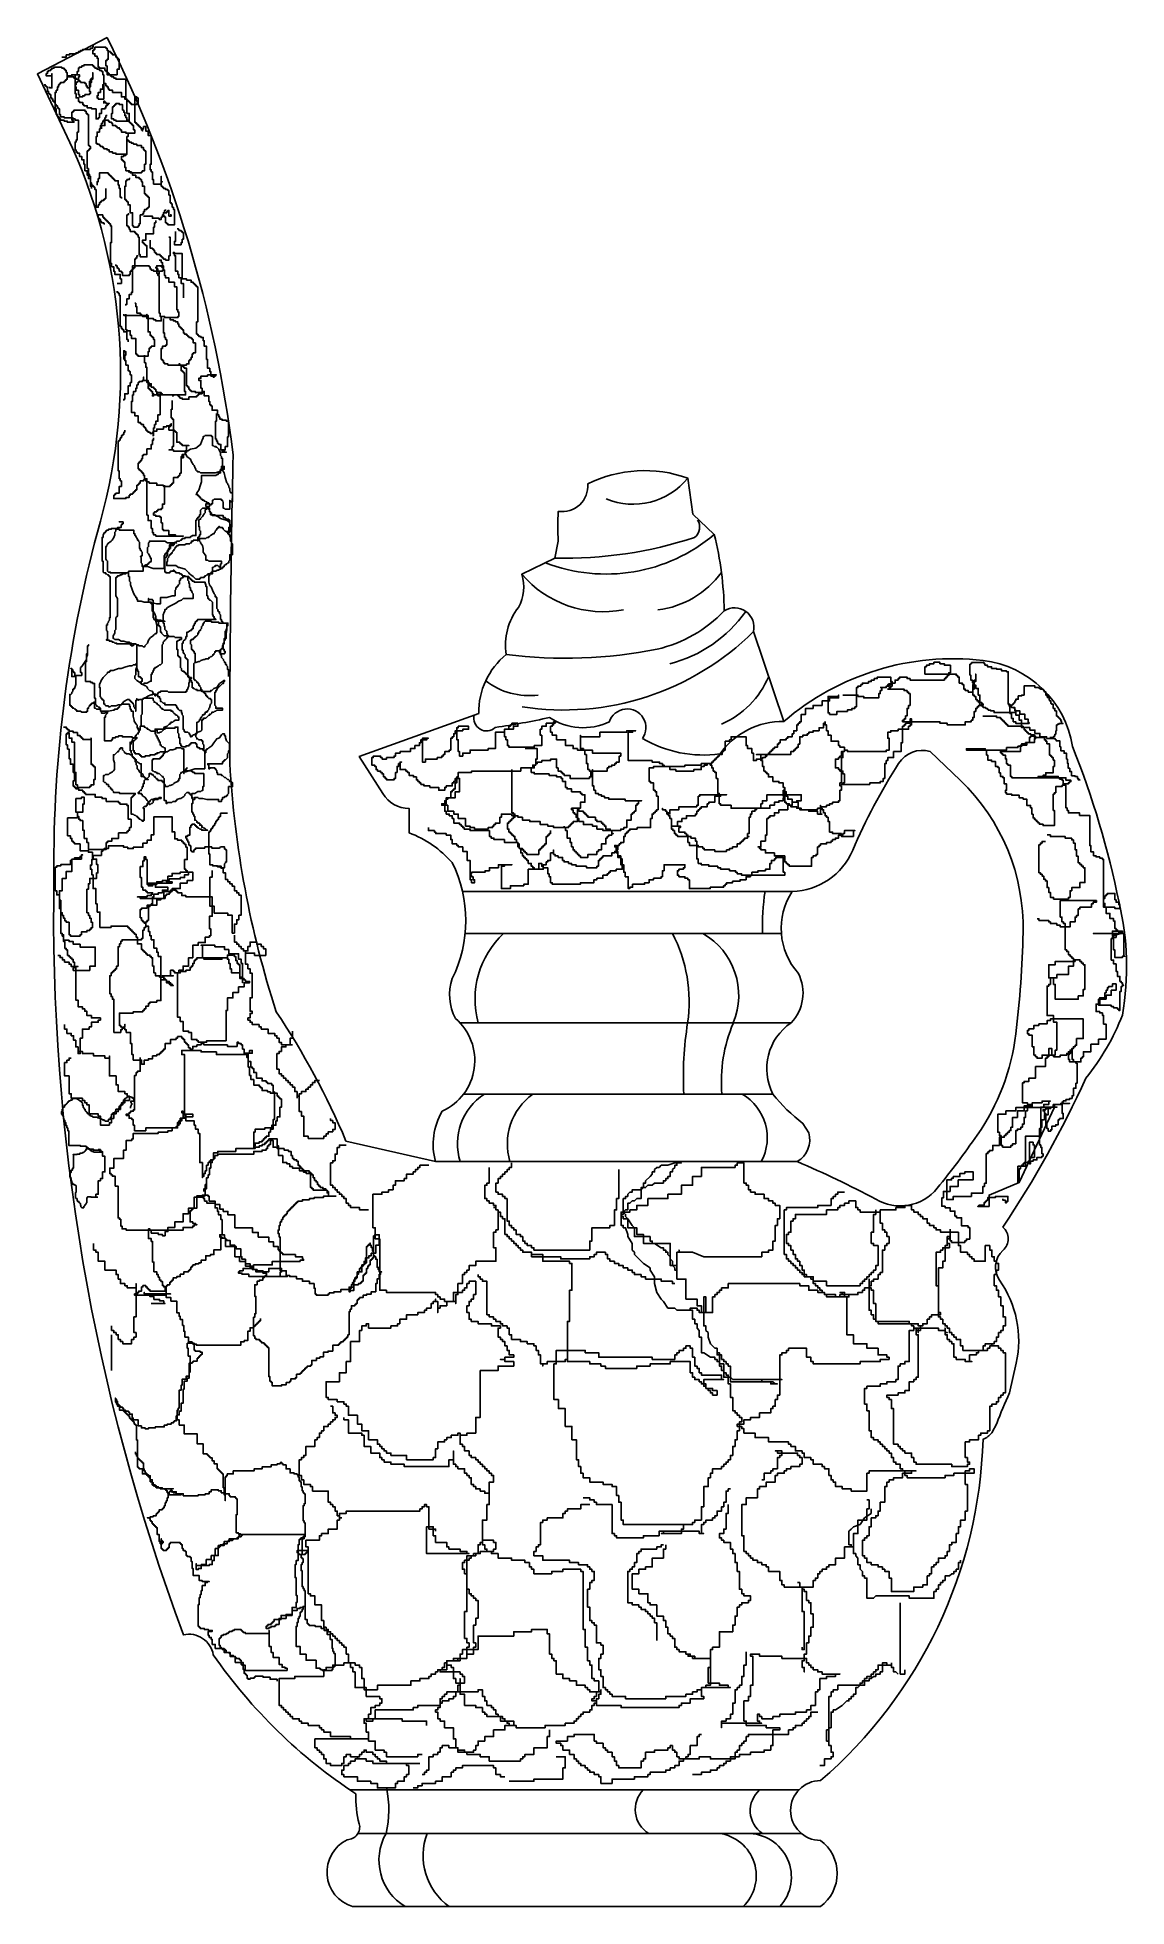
# Model space of a CAD drawing. Extents: x 955 to 1117, y 165 to 443.
import ezdxf

# ---------------------------------------------------------------- set-up
doc = ezdxf.new("R2010")
doc.units = 0
doc.header["$LTSCALE"] = 10
doc.header["$MEASUREMENT"] = 0
for name, color, linetype in [('3', 3, 'CONTINUOUS'), ('4', 4, 'CONTINUOUS'), ('7', 7, 'CONTINUOUS')]:
    doc.layers.add(name, color=color, linetype=linetype)

msp = doc.modelspace()

# ---------------------------------------------------------------- linework, layer by layer
at = {"layer": '3'}
for p, q in [((1067.17, 315.99), (1018.19, 315.99)), ((1064.3, 285.87), (1018.35, 285.87))]:
    msp.add_line(p, q, dxfattribs=at)
for points in [[(958.69, 439.94), (959.34, 439.94), (959.34, 440.26), (959.84, 440.26), (959.84, 440.43), (960.82, 440.43), (960.82, 440.59), (961.15, 440.59), (961.15, 440.76), (961.48, 440.76), (961.48, 440.92), (961.81, 440.92), (961.81, 441.08), (962.95, 441.08), (962.95, 441.25), (963.28, 441.25), (963.28, 441.58), (963.45, 441.58)], [(965.74, 440.76), (965.91, 440.76), (965.91, 440.59), (966.07, 440.59), (966.07, 440.43), (966.24, 440.43), (966.24, 440.26), (966.73, 440.26), (966.73, 439.94), (966.89, 439.94), (966.89, 439.77), (967.06, 439.77), (967.06, 439.61), (967.22, 439.61), (967.22, 438.13), (966.89, 438.13), (966.89, 437.31), (965.41, 437.31), (965.41, 438.63), (965.25, 438.63), (965.25, 439.45), (965.41, 439.45), (965.41, 439.61), (965.58, 439.61), (965.58, 440.92), (965.41, 440.92), (965.41, 441.25), (965.25, 441.25), (965.25, 441.41), (963.61, 441.41), (963.61, 441.08), (963.45, 441.08), (963.45, 440.92), (963.28, 440.92), (963.28, 440.43), (963.61, 440.43), (963.61, 440.1), (963.94, 440.1), (963.94, 439.77), (964.1, 439.77), (964.1, 438.46), (964.27, 438.46), (964.27, 438.3), (965.09, 438.3), (965.09, 437.97), (965.25, 437.97), (965.25, 437.81), (965.41, 437.81), (965.41, 437.64), (965.58, 437.64), (965.58, 437.48), (965.74, 437.48), (965.74, 437.31), (965.91, 437.31), (965.91, 437.15), (966.07, 437.15), (966.07, 436.99), (966.4, 436.99), (966.4, 436.82), (966.73, 436.82), (966.73, 436.66), (968.2, 436.66), (968.2, 433.71), (968.37, 433.71), (968.37, 433.54), (968.53, 433.54), (968.53, 433.38), (968.7, 433.38), (968.7, 433.21), (968.86, 433.21), (968.86, 433.05), (969.02, 433.05), (969.02, 432.89), (969.84, 432.89), (969.84, 433.05), (970.01, 433.05), (970.01, 433.87), (969.84, 433.87), (969.84, 434.03), (969.52, 434.03), (969.52, 430.26), (969.68, 430.26), (969.68, 430.1), (969.84, 430.1), (969.84, 429.94), (970.01, 429.94), (970.01, 429.77), (970.17, 429.77), (970.17, 429.61), (970.34, 429.61), (970.34, 429.44), (970.5, 429.44), (970.5, 429.12), (970.67, 429.12), (970.67, 428.95), (970.67, 429.28), (970.83, 429.28), (970.83, 429.61), (971.16, 429.61), (971.16, 428.95), (971.49, 428.95), (971.49, 428.3), (971.98, 428.3), (971.98, 424.03), (971.81, 424.03), (971.81, 423.21), (971.98, 423.21), (971.98, 422.88), (972.14, 422.88), (972.14, 421.74), (972.31, 421.74), (972.31, 421.08), (973.45, 421.08), (973.45, 421.41), (973.62, 421.41), (973.45, 421.41), (973.45, 422.23), (973.45, 420.75), (973.62, 420.75), (973.62, 420.59), (973.78, 420.59), (973.78, 420.43), (974.11, 420.43), (974.11, 420.26), (974.44, 420.26), (974.44, 420.1), (974.6, 420.1), (974.6, 419.44), (974.77, 419.44), (974.77, 418.29), (974.93, 418.29), (974.93, 418.13), (975.09, 418.13), (975.09, 417.64), (975.26, 417.64), (975.26, 417.31), (975.42, 417.31), (975.42, 415.01), (974.44, 415.01), (974.44, 415.18), (974.27, 415.18), (974.27, 415.34), (974.11, 415.34), (974.11, 416.16), (973.95, 416.16), (973.95, 416.33), (973.78, 416.33), (973.78, 416.82), (974.27, 416.82), (974.27, 416.98), (974.44, 416.98), (974.44, 417.15), (974.6, 417.15), (974.6, 416.33), (974.93, 416.33), (974.93, 416.49), (974.77, 416.49)], [(965.25, 420.43), (965.25, 418.95), (965.09, 418.95), (965.09, 418.79), (964.92, 418.79), (964.92, 418.62), (964.59, 418.62), (964.59, 418.46), (964.43, 418.46), (964.43, 418.29), (964.27, 418.29), (964.27, 417.97), (964.1, 417.97), (964.1, 417.64), (963.77, 417.64), (963.77, 420.26), (963.61, 420.26), (963.61, 420.59), (963.45, 420.59), (963.45, 420.75), (963.28, 420.75), (963.28, 420.92), (963.12, 420.92), (963.12, 421.24), (962.95, 421.24), (962.95, 422.23), (962.79, 422.23), (962.79, 422.56), (962.63, 422.56), (962.63, 423.38), (962.46, 423.38), (962.46, 426), (962.63, 426), (962.63, 426.16), (962.79, 426.16), (962.79, 426.33), (962.95, 426.33), (962.95, 426.66), (962.79, 426.66), (962.79, 426.82), (962.63, 426.82), (962.63, 431.41), (962.46, 431.41), (962.46, 431.57), (962.3, 431.57), (962.3, 431.9), (962.13, 431.9), (962.13, 432.07), (960.49, 432.07), (960.49, 431.9), (960.33, 431.9), (960.33, 431.74), (960.16, 431.74), (960.16, 430.59), (960.33, 430.59), (960.33, 430.43), (960.49, 430.43), (960.49, 430.26), (959.51, 430.26), (959.51, 430.43), (959.02, 430.43), (959.02, 430.59), (958.52, 430.59), (958.52, 430.75), (958.36, 430.75), (958.36, 430.92), (958.2, 430.92), (958.2, 431.08), (958.03, 431.08), (958.03, 431.41), (957.87, 431.41), (957.87, 432.23), (957.7, 432.23), (957.7, 434.69), (957.87, 434.69), (957.87, 435.02), (958.03, 435.02), (958.03, 435.51), (958.2, 435.51), (958.2, 435.84), (958.36, 435.84), (958.36, 436), (958.52, 436), (958.52, 436.17), (959.02, 436.17), (959.02, 436.33), (959.18, 436.33), (959.18, 436.49), (959.34, 436.49), (959.34, 436.66), (959.51, 436.66), (959.51, 437.64), (959.34, 437.64), (959.34, 437.97), (959.18, 437.97), (959.18, 438.13), (959.02, 438.13), (959.02, 438.3), (958.69, 438.3), (958.69, 438.46), (957.54, 438.46), (957.54, 438.3), (957.21, 438.3), (957.21, 438.13), (957.05, 438.13), (957.05, 437.97), (956.72, 437.97), (956.72, 437.81), (956.56, 437.81), (956.56, 437.48), (956.39, 437.48), (956.39, 437.15), (957.21, 437.15), (957.21, 437.48), (957.21, 435.35), (956.88, 435.35), (956.88, 435.51)], [(968.37, 428.62), (969.52, 428.62), (969.52, 429.12), (969.35, 429.12), (969.35, 429.77), (969.19, 429.77), (969.19, 429.94), (969.02, 429.94), (969.02, 430.1), (968.86, 430.1), (968.86, 430.26), (968.7, 430.26), (968.7, 430.43), (968.53, 430.43), (968.53, 430.59), (968.37, 430.59), (968.37, 430.92), (968.2, 430.92), (968.2, 431.25), (968.04, 431.25), (968.04, 431.74), (967.88, 431.74), (967.88, 432.07), (967.71, 432.07), (967.71, 432.89), (967.22, 432.89), (967.22, 433.05), (966.73, 433.05), (966.73, 432.89), (966.56, 432.89), (966.56, 432.72), (966.4, 432.72), (966.4, 432.56), (966.24, 432.56), (966.24, 431.57), (966.07, 431.57), (966.07, 430.75), (966.4, 430.75), (966.4, 430.59), (966.73, 430.59), (966.73, 430.43), (968.7, 430.43), (968.7, 431.57), (968.37, 431.57), (968.37, 433.71), (968.04, 433.71), (968.04, 434.03), (967.55, 434.03), (967.55, 434.69), (966.24, 434.69), (966.24, 435.02), (965.74, 435.02), (965.74, 435.18), (965.58, 435.18), (965.58, 435.51), (965.41, 435.51), (965.41, 435.67), (965.25, 435.67), (965.25, 436), (964.92, 436), (964.92, 435.84), (964.76, 435.84), (964.76, 435.18), (964.43, 435.18), (964.43, 434.69), (964.1, 434.69), (964.1, 434.2), (963.94, 434.2), (963.94, 433.87), (964.1, 433.87), (964.1, 433.71), (964.92, 433.71), (964.92, 437.31), (964.76, 437.31), (964.76, 437.81), (964.59, 437.81), (964.59, 437.97), (964.27, 437.97), (964.27, 438.13), (963.94, 438.13), (963.94, 438.3), (963.61, 438.3), (963.61, 438.46), (963.45, 438.46), (963.45, 438.63), (963.28, 438.63), (963.28, 438.79), (961.97, 438.79), (961.97, 438.63), (961.64, 438.63), (961.64, 438.46), (961.31, 438.46), (961.31, 438.3), (961.15, 438.3), (961.15, 437.81), (960.99, 437.81), (960.99, 437.31), (960.16, 437.31), (960.16, 437.15), (959.51, 437.15), (959.51, 436.99), (960.49, 436.99), (960.49, 436.82), (960.82, 436.82), (960.82, 436.66), (961.15, 436.66), (961.15, 436.49), (961.31, 436.49), (961.31, 436.33), (961.48, 436.33), (961.48, 436.17), (962.13, 436.17), (962.13, 436), (962.3, 436), (962.3, 435.67), (962.46, 435.67), (962.46, 435.35), (962.79, 435.35), (962.79, 435.51), (962.95, 435.51), (962.95, 436.17), (963.12, 436.17), (963.12, 436.66), (963.28, 436.66), (963.28, 437.64), (963.28, 436.82), (963.12, 436.82), (963.12, 436.66), (962.95, 436.66), (962.95, 436.33), (962.79, 436.33), (962.79, 434.85), (962.95, 434.85), (962.95, 434.53), (962.79, 434.53), (962.79, 434.36), (962.13, 434.36), (962.13, 434.2), (961.81, 434.2), (961.81, 434.03), (961.31, 434.03), (961.31, 434.36), (961.15, 434.36), (961.15, 435.02), (960.82, 435.02), (960.82, 435.51), (960.66, 435.51), (960.66, 437.31), (961.31, 437.31), (961.31, 436.99), (961.15, 436.99), (961.15, 436.33), (960.99, 436.33), (960.99, 436.17), (960.82, 436.17), (960.82, 435.84), (960.66, 435.84), (960.66, 434.53), (960.82, 434.53), (960.82, 433.87), (961.15, 433.87), (961.15, 433.38), (961.31, 433.38), (961.31, 433.21), (961.81, 433.21), (961.81, 432.89), (961.97, 432.89), (961.97, 432.72), (962.46, 432.72), (962.46, 432.39), (963.12, 432.39), (963.12, 432.23), (963.77, 432.23), (963.77, 430.75), (964.1, 430.75), (964.1, 430.92), (964.27, 430.92), (964.27, 431.57), (964.59, 431.57), (964.59, 432.23), (965.09, 432.23), (965.09, 432.39), (965.25, 432.39), (965.25, 432.72), (965.41, 432.72), (965.41, 432.89), (965.58, 432.89), (965.58, 433.05), (965.74, 433.05), (965.25, 433.05), (965.25, 433.21), (965.09, 433.21), (965.09, 433.38), (964.92, 433.38), (964.92, 433.05)], [(963.12, 420.43), (963.12, 420.75), (962.95, 420.75), (962.95, 421.9), (962.63, 421.9), (962.63, 422.39), (962.46, 422.39), (962.46, 423.05), (962.13, 423.05), (962.13, 424.03), (961.97, 424.03), (961.97, 424.69), (961.64, 424.69), (961.64, 425.18), (961.31, 425.18), (961.31, 425.67), (960.99, 425.67), (960.99, 425.84), (960.82, 425.84), (960.82, 426.16), (960.66, 426.16), (960.66, 427.31), (960.82, 427.31), (960.82, 427.64), (960.99, 427.64), (960.99, 428.79), (961.15, 428.79), (961.15, 430.59), (960.66, 430.59), (960.66, 430.75), (960.33, 430.75), (960.33, 430.92), (959.02, 430.92), (959.02, 431.08), (958.52, 431.08), (958.52, 431.41), (958.36, 431.41), (958.36, 432.23), (958.2, 432.23), (958.2, 432.39), (958.03, 432.39), (958.03, 432.72), (957.87, 432.72), (957.87, 432.89), (957.7, 432.89), (957.7, 433.21), (957.54, 433.21), (957.54, 433.38), (957.38, 433.38), (957.38, 433.71), (957.21, 433.71), (957.21, 433.87), (957.05, 433.87), (957.05, 434.36), (956.88, 434.36), (956.88, 434.53), (956.72, 434.53), (956.72, 434.85), (956.56, 434.85), (956.56, 435.51), (956.39, 435.51), (956.39, 435.67), (956.23, 435.67), (956.23, 435.84), (956.06, 435.84)], [(965.41, 431.25), (965.25, 431.25), (965.25, 430.92), (965.09, 430.92), (965.09, 429.77), (964.43, 429.77), (964.43, 429.28), (964.27, 429.28), (964.27, 428.79), (963.94, 428.79), (963.94, 428.13), (963.77, 428.13), (963.77, 427.15), (963.94, 427.15), (963.94, 426.98), (964.27, 426.98), (964.27, 426.82), (964.43, 426.82), (964.43, 426.66), (964.76, 426.66), (964.76, 426.49), (964.92, 426.49), (964.92, 426.33), (965.41, 426.33), (965.41, 426.16), (965.74, 426.16), (965.74, 425.84), (966.24, 425.84), (966.24, 425.67), (966.73, 425.67), (966.73, 425.51), (968.37, 425.51), (968.37, 428.13), (968.53, 428.13), (968.53, 428.62), (968.2, 428.62), (968.2, 428.79), (967.55, 428.79), (967.55, 429.12), (967.38, 429.12), (967.38, 429.28), (967.22, 429.28), (967.22, 429.44), (966.89, 429.44), (966.89, 429.61), (966.73, 429.61), (966.73, 429.77), (966.24, 429.77), (966.24, 430.1), (966.07, 430.1), (966.07, 430.26), (965.74, 430.26), (965.74, 430.43), (965.58, 430.43), (965.58, 430.59), (964.92, 430.59), (964.92, 430.43), (964.76, 430.43), (964.76, 430.1), (964.59, 430.1), (964.59, 429.28)], [(968.37, 427.64), (968.53, 427.64), (968.53, 427.48), (968.7, 427.48), (968.7, 427.31), (969.02, 427.31), (969.02, 427.15), (969.35, 427.15), (969.35, 426.98), (969.84, 426.98), (969.84, 426.82), (970.5, 426.82), (970.5, 426.49), (970.83, 426.49), (970.83, 426.16), (970.99, 426.16), (970.99, 426), (971.16, 426), (971.16, 424.03), (970.99, 424.03), (970.99, 423.05), (970.67, 423.05), (970.67, 422.88), (970.5, 422.88), (970.5, 422.72), (968.86, 422.72), (968.86, 422.88), (968.7, 422.88), (968.7, 423.05), (968.2, 423.05), (968.2, 423.54), (968.04, 423.54), (968.04, 424.36), (967.88, 424.36), (967.88, 424.52), (967.71, 424.52), (967.71, 424.69), (967.55, 424.69), (967.55, 425.18), (967.88, 425.18), (967.88, 425.34), (968.2, 425.34), (968.2, 425.51)], [(967.55, 418.95), (967.55, 419.11), (967.38, 419.11), (967.38, 420.43), (967.22, 420.43), (967.22, 420.92), (967.06, 420.92), (967.06, 421.57), (966.56, 421.57), (966.56, 421.74), (966.4, 421.74), (966.4, 421.9), (966.24, 421.9), (966.24, 422.06), (966.07, 422.06), (966.07, 422.23), (965.91, 422.23), (965.91, 422.39), (965.74, 422.39), (965.74, 422.56), (965.58, 422.56), (965.58, 422.72), (964.27, 422.72), (964.27, 421.9), (964.1, 421.9), (964.1, 421.41), (963.94, 421.41), (963.94, 420.92)], [(968.86, 421.9), (968.7, 421.9), (968.7, 421.74), (968.37, 421.74), (968.37, 421.57), (968.2, 421.57), (968.2, 420.75), (968.04, 420.75), (968.04, 418.79), (968.2, 418.79), (968.2, 418.62), (968.37, 418.62), (968.37, 418.46), (968.53, 418.46), (968.53, 417.97), (968.86, 417.97), (968.86, 416.82), (969.19, 416.82), (969.19, 414.85), (969.35, 414.85), (969.35, 414.69), (970.01, 414.69), (970.01, 414.85), (970.17, 414.85), (970.17, 415.18), (970.34, 415.18), (970.34, 416.49), (970.67, 416.49), (970.67, 416.65), (970.83, 416.65), (970.83, 416.98), (970.99, 416.98), (970.99, 417.31), (971.32, 417.31), (971.32, 417.47), (971.49, 417.47), (971.49, 417.64), (971.65, 417.64), (971.65, 419.11), (971.49, 419.11), (971.49, 419.28), (971.32, 419.28), (971.32, 419.44), (971.16, 419.44), (971.16, 419.61), (970.99, 419.61), (970.99, 420.75), (970.67, 420.75), (970.67, 421.41), (970.5, 421.41), (970.5, 421.74), (970.34, 421.74), (970.34, 421.9), (970.17, 421.9), (970.17, 422.06), (969.68, 422.06), (969.68, 422.39), (969.19, 422.39), (969.19, 422.72), (969.02, 422.72), (969.02, 422.88), (968.53, 422.88)], [(972.63, 415.67), (972.63, 415.34), (972.47, 415.34), (972.47, 414.69), (972.31, 414.69), (972.31, 413.7), (971.16, 413.7), (971.16, 412.72), (970.67, 412.72), (970.67, 412.39), (970.83, 412.39), (970.83, 412.23), (970.99, 412.23), (970.99, 412.06), (971.16, 412.06), (971.16, 411.9), (971.32, 411.9), (971.32, 410.26), (970.34, 410.26), (970.34, 410.59), (970.17, 410.59), (970.17, 413.21), (970.01, 413.21), (970.01, 413.54), (969.84, 413.54), (969.84, 413.7), (969.68, 413.7), (969.68, 413.87), (969.52, 413.87), (969.52, 414.03), (968.86, 414.03), (968.86, 414.36), (968.7, 414.36), (968.7, 414.69), (968.53, 414.69), (968.53, 414.85), (968.37, 414.85), (968.37, 416.49), (968.53, 416.49), (968.53, 416.65), (968.7, 416.65)], [(970.83, 416.33), (972.14, 416.33), (972.14, 416), (973.13, 416), (973.13, 415.83), (973.45, 415.83), (973.45, 416.16), (973.62, 416.16), (973.62, 416.49), (973.78, 416.49), (973.78, 416.82), (973.95, 416.82), (973.95, 417.15), (974.11, 417.15), (974.11, 417.31)], [(966.89, 406.32), (967.55, 406.32), (967.55, 406.98), (967.38, 406.98), (967.38, 407.64), (966.56, 407.64), (966.56, 408.13), (966.4, 408.13), (966.4, 408.78), (966.07, 408.78), (966.07, 409.28), (965.91, 409.28), (965.91, 412.39), (966.07, 412.39), (966.07, 414.85), (965.91, 414.85), (965.91, 415.18), (965.74, 415.18), (965.74, 415.34), (965.58, 415.34), (965.58, 415.51), (965.41, 415.51), (965.41, 415.67), (965.25, 415.67), (965.25, 415.83), (965.09, 415.83), (965.09, 416), (964.92, 416), (964.92, 416.16), (964.76, 416.16), (964.76, 416.49), (964.1, 416.49), (964.1, 416), (964.27, 416), (964.27, 415.83), (964.43, 415.83), (964.43, 415.51), (964.59, 415.51), (964.59, 415.34), (964.92, 415.34), (964.92, 415.18), (965.09, 415.18)], [(975.92, 414.52), (975.92, 414.36), (976.08, 414.36), (976.08, 414.19), (976.41, 414.19), (976.41, 414.03), (976.57, 414.03), (976.57, 413.87), (976.74, 413.87), (976.74, 412.88), (976.57, 412.88), (976.57, 412.39), (976.41, 412.39), (976.41, 412.06), (975.42, 412.06), (975.42, 412.55), (975.59, 412.55), (975.59, 414.03)], [(971.81, 412.72), (971.81, 411.57), (972.14, 411.57), (972.14, 411.41), (972.31, 411.41), (972.31, 411.24), (972.47, 411.24), (972.47, 410.92), (972.63, 410.92), (972.63, 410.75), (972.8, 410.75), (972.8, 410.59), (973.29, 410.59), (973.29, 410.42), (973.45, 410.42), (973.45, 410.26), (973.62, 410.26), (973.62, 410.1), (973.78, 410.1), (973.78, 409.93), (974.11, 409.93), (974.11, 409.77), (974.6, 409.77), (974.6, 410.42), (974.77, 410.42), (974.77, 413.21), (974.6, 413.21)], [(970.01, 410.42), (969.84, 410.42), (969.84, 410.1), (969.68, 410.1), (969.68, 409.93), (969.52, 409.93), (969.52, 408.62), (969.35, 408.62), (969.35, 408.46), (969.19, 408.46), (969.19, 408.29), (969.02, 408.29), (969.02, 408.13), (968.86, 408.13), (968.86, 407.64), (968.7, 407.64), (968.7, 407.47), (967.71, 407.47), (967.71, 407.96), (967.55, 407.96), (967.55, 408.13), (967.22, 408.13), (967.22, 408.46), (967.06, 408.46), (967.06, 408.62), (966.89, 408.62), (966.89, 408.95), (966.73, 408.95), (966.73, 409.11)], [(968.2, 403.04), (968.2, 403.21), (968.37, 403.21), (968.37, 404.03), (968.7, 404.03), (968.7, 404.68), (969.02, 404.68), (969.02, 405.01), (969.19, 405.01), (969.19, 408.95), (971.65, 408.95), (971.65, 408.78), (971.81, 408.78), (971.81, 408.46), (971.98, 408.46), (971.98, 408.29), (972.31, 408.29), (972.31, 408.13), (973.62, 408.13), (973.62, 408.29), (973.78, 408.29), (973.78, 408.62), (973.62, 408.62), (973.62, 408.78), (973.45, 408.78), (973.45, 408.95), (972.8, 408.95), (972.8, 408.46), (972.96, 408.46), (972.96, 408.13), (973.13, 408.13), (973.13, 407.64)], [(972.63, 408.78), (972.63, 408.62), (972.8, 408.62), (972.8, 407.8), (972.96, 407.8), (972.96, 407.47), (973.13, 407.47), (973.13, 401.9), (973.29, 401.9), (973.29, 401.41), (973.95, 401.41), (973.95, 401.24), (975.92, 401.24), (975.92, 401.41), (976.08, 401.41), (976.08, 402.06), (975.92, 402.06), (975.92, 402.39), (975.75, 402.39), (975.75, 405.83), (975.42, 405.83), (975.42, 406.49), (974.6, 406.49), (974.6, 407.14), (974.11, 407.14), (974.11, 407.47), (973.95, 407.47), (973.95, 408.29), (973.78, 408.29), (973.78, 408.95), (973.62, 408.95), (973.62, 409.44), (973.45, 409.44), (973.45, 409.77), (973.13, 409.77)], [(976.74, 404.19), (976.74, 406.32), (976.41, 406.32), (976.41, 407.14), (976.08, 407.14), (976.08, 407.64), (975.92, 407.64), (975.92, 408.13), (975.59, 408.13), (975.59, 410.42), (975.42, 410.42), (975.42, 410.92), (975.26, 410.92), (975.26, 410.75), (976.57, 410.75), (976.57, 406.98), (977.23, 406.98), (977.23, 406.82), (977.88, 406.82), (977.88, 406.49), (978.21, 406.49), (978.21, 406.32), (978.38, 406.32), (978.38, 406.16), (978.54, 406.16), (978.54, 406), (978.7, 406), (978.7, 405.83), (978.87, 405.83), (978.87, 400.59), (978.7, 400.59), (978.7, 398.78), (978.87, 398.78), (978.87, 398.62), (979.03, 398.62), (979.03, 398.45), (979.36, 398.45), (979.36, 398.29), (979.69, 398.29), (979.69, 397.8), (979.85, 397.8), (979.85, 396.98), (980.18, 396.98), (980.18, 395.01), (980.34, 395.01), (980.34, 393.7), (980.67, 393.7), (980.67, 393.21), (980.84, 393.21), (980.84, 392.55), (981.17, 392.55), (981.17, 392.39), (981.33, 392.39), (981.33, 392.55), (981.49, 392.55), (981.49, 392.71), (981.66, 392.71), (980.34, 392.71), (980.34, 392.55), (979.36, 392.55), (979.36, 392.22), (979.03, 392.22), (979.03, 391.9), (979.36, 391.9), (979.36, 390.75), (979.52, 390.75), (979.52, 390.26), (979.85, 390.26), (979.85, 389.6), (980.51, 389.6), (980.51, 388.78), (980.67, 388.78), (980.67, 388.29), (980.84, 388.29), (980.84, 388.12), (981, 388.12), (981, 387.47), (981.82, 387.47), (981.82, 386.81), (981.99, 386.81), (981.99, 386.48), (982.15, 386.48), (982.15, 386.16), (982.48, 386.16), (982.48, 385.99), (983.13, 385.99), (983.13, 385.83), (983.46, 385.83), (983.46, 383.53), (983.3, 383.53), (983.3, 382.06), (982.97, 382.06), (982.97, 381.57), (982.48, 381.57), (982.48, 381.4), (982.81, 381.4), (982.81, 381.24), (983.13, 381.24), (982.48, 381.24), (982.48, 381.57), (982.31, 381.57), (982.31, 382.39), (981.99, 382.39), (981.99, 382.55), (981.82, 382.55), (981.82, 382.88), (981.66, 382.88), (981.66, 383.2), (981.49, 383.2), (981.49, 385.83), (981.66, 385.83), (981.66, 386.98)], [(968.53, 397.63), (968.53, 397.96), (968.37, 397.96), (968.37, 399.11), (967.88, 399.11), (967.88, 399.44), (967.71, 399.44), (967.71, 399.6), (967.55, 399.6), (967.55, 399.93), (967.38, 399.93), (967.38, 404.52), (967.22, 404.52), (967.22, 404.85), (967.06, 404.85), (967.06, 405.01), (966.89, 405.01), (966.89, 405.18)], [(969.52, 403.37), (969.68, 403.37), (969.68, 402.88), (969.84, 402.88), (969.84, 401.9), (970.34, 401.9), (970.34, 401.73), (970.5, 401.73), (970.5, 401.57), (970.67, 401.57), (970.67, 401.41), (971.32, 401.41), (971.32, 401.08), (972.31, 401.08), (972.31, 400.91), (972.63, 400.91), (972.63, 400.75), (973.45, 400.75), (973.45, 401.41), (973.45, 401.24)], [(967.88, 401.73), (967.88, 401.57), (971.32, 401.57), (971.32, 401.73), (971.32, 401.57), (971.49, 401.57), (971.49, 399.11), (971.81, 399.11), (971.81, 398.62), (971.98, 398.62), (971.98, 398.45), (972.14, 398.45), (972.14, 398.29), (972.31, 398.29), (972.31, 397.96), (972.47, 397.96), (972.47, 396.98), (971.98, 396.98), (971.98, 396.81), (971.81, 396.81), (971.81, 396.65), (971.65, 396.65), (971.65, 396.16), (971.49, 396.16), (971.49, 395.5), (970.01, 395.5), (970.01, 395.67), (969.84, 395.67), (969.84, 395.83), (969.68, 395.83), (969.68, 398.13), (969.02, 398.13), (969.02, 398.62), (968.86, 398.62), (968.86, 399.27), (968.37, 399.27), (968.37, 399.44), (968.2, 399.44), (968.2, 401.73)], [(973.78, 401.08), (973.78, 398.95), (973.95, 398.95), (973.95, 398.29), (974.11, 398.29), (974.11, 397.96), (974.27, 397.96), (974.27, 397.14), (974.11, 397.14), (974.11, 396.98), (973.62, 396.98), (973.62, 396.65), (973.45, 396.65), (973.45, 395.01), (973.62, 395.01), (973.62, 394.85), (973.78, 394.85), (973.78, 394.52), (973.95, 394.52), (973.95, 394.35), (974.44, 394.35), (974.44, 394.19), (977.23, 394.19), (977.23, 394.35), (977.56, 394.35), (977.56, 394.85), (977.72, 394.85), (977.72, 395.01), (977.88, 395.01), (977.88, 395.34), (978.05, 395.34), (978.05, 395.83), (978.21, 395.83), (978.21, 395.99), (978.54, 395.99), (978.54, 397.47), (978.21, 397.47), (978.21, 397.96), (978.05, 397.96), (978.05, 398.13), (977.88, 398.13), (977.88, 398.29), (977.56, 398.29), (977.56, 398.45), (977.39, 398.45), (977.39, 398.62), (977.23, 398.62), (977.23, 398.78), (976.9, 398.78), (976.9, 398.95), (976.74, 398.95), (976.74, 399.44), (976.57, 399.44), (976.57, 399.6), (976.41, 399.6), (976.41, 399.77), (976.24, 399.77), (976.24, 399.93), (976.08, 399.93), (976.08, 400.26), (975.92, 400.26), (975.92, 400.59), (975.59, 400.59), (975.59, 400.75), (975.26, 400.75), (975.26, 400.91), (974.77, 400.91), (974.77, 401.08)], [(967.88, 388.94), (967.88, 389.11), (968.04, 389.11), (968.04, 389.93), (968.53, 389.93), (968.53, 391.08), (968.86, 391.08), (968.86, 391.57), (969.02, 391.57), (969.02, 392.71), (968.86, 392.71), (968.86, 393.21), (968.7, 393.21), (968.7, 393.37), (968.53, 393.37), (968.53, 394.19), (968.2, 394.19), (968.2, 394.85), (968.04, 394.85), (968.04, 395.67), (968.2, 395.67), (968.2, 396.16), (968.04, 396.16), (968.04, 396.32), (967.88, 396.32), (967.88, 395.01)], [(970.99, 395.67), (970.99, 394.52), (971.16, 394.52), (971.16, 393.86), (971.32, 393.86), (971.32, 391.57), (971.49, 391.57), (971.49, 391.24), (971.81, 391.24), (971.81, 391.08), (971.98, 391.08), (971.98, 390.91), (972.31, 390.91), (972.31, 390.75), (972.47, 390.75), (972.47, 390.58), (972.63, 390.58), (972.63, 390.26), (972.8, 390.26), (972.8, 389.93), (972.96, 389.93), (972.96, 389.76), (977.06, 389.76), (977.06, 390.26), (976.9, 390.26), (976.9, 393.04), (976.74, 393.04), (976.74, 393.21), (976.57, 393.21), (976.57, 393.37), (976.41, 393.37), (976.41, 394.19), (976.24, 394.19), (976.24, 394.35), (976.08, 394.35), (976.24, 394.35), (976.24, 394.19), (976.57, 394.19), (976.57, 394.03), (976.74, 394.03), (976.74, 393.86), (976.9, 393.86), (976.9, 393.7), (977.23, 393.7), (977.23, 391.08), (977.39, 391.08), (977.39, 390.91), (977.56, 390.91), (977.56, 390.58), (977.72, 390.58), (977.72, 390.42), (977.88, 390.42), (977.88, 390.26), (978.54, 390.26), (978.54, 390.09), (979.85, 390.09), (979.52, 390.09), (979.52, 389.93), (979.03, 389.93), (979.03, 389.76), (978.87, 389.76), (978.87, 389.6), (978.7, 389.6), (978.7, 389.44), (977.56, 389.44), (977.56, 389.11), (976.57, 389.11), (976.57, 389.27), (976.24, 389.27), (976.24, 389.44), (976.08, 389.44), (976.08, 389.6), (975.92, 389.6), (975.92, 389.76), (975.26, 389.76), (975.26, 389.6), (975.09, 389.6)], [(975.09, 388.94), (975.09, 387.63), (974.93, 387.63), (974.93, 386.32), (975.09, 386.32), (975.09, 386.16), (975.26, 386.16), (975.26, 382.06), (975.09, 382.06), (975.09, 381.57), (974.6, 381.57), (975.26, 381.57), (975.26, 381.4), (977.23, 381.4), (977.23, 381.24), (977.23, 382.22), (977.56, 382.22), (976.57, 382.22), (976.57, 382.39), (976.41, 382.39), (976.41, 382.55), (976.24, 382.55), (976.24, 382.71), (975.75, 382.71), (975.75, 384.19), (975.59, 384.19), (975.59, 384.35), (975.42, 384.35), (975.42, 384.52), (974.6, 384.52), (974.6, 385.01), (974.77, 385.01), (974.77, 385.17), (974.93, 385.17), (974.93, 385.5), (974.93, 385.34), (974.77, 385.34), (974.77, 385.17), (974.27, 385.17), (974.27, 385.01), (973.78, 385.01), (973.78, 384.68), (972.8, 384.68), (972.8, 384.35), (972.31, 384.35), (972.31, 384.19), (972.14, 384.19), (972.14, 384.02), (971.81, 384.02), (971.81, 384.19), (971.49, 384.19), (971.49, 384.35), (971.32, 384.35), (971.32, 384.52), (971.16, 384.52), (971.16, 384.84), (970.99, 384.84), (970.99, 385.01), (970.83, 385.01), (970.83, 385.34), (970.5, 385.34), (970.5, 385.5), (970.34, 385.5), (970.34, 385.66), (970.01, 385.66), (970.01, 386.65), (969.52, 386.65), (969.52, 387.14), (969.02, 387.14), (969.02, 388.78), (969.19, 388.78), (969.19, 389.76), (969.35, 389.76), (969.35, 390.26), (969.68, 390.26), (969.68, 390.75), (969.84, 390.75), (969.84, 391.24), (970.01, 391.24), (970.01, 391.57), (970.17, 391.57), (970.17, 391.73), (970.67, 391.73), (970.67, 391.9), (970.83, 391.9), (970.83, 392.39), (970.83, 391.9), (971.49, 391.9), (971.49, 391.57), (971.65, 391.57), (971.65, 391.4), (971.98, 391.4), (971.98, 391.08), (971.49, 391.08), (971.49, 390.75), (971.65, 390.75), (971.65, 390.58), (971.81, 390.58), (971.81, 390.42), (971.98, 390.42), (971.98, 390.26), (972.14, 390.26), (972.14, 389.93), (972.31, 389.93), (972.31, 389.6), (972.14, 389.6), (972.14, 389.76), (972.96, 389.76), (972.96, 389.6), (973.29, 389.6), (973.13, 389.6), (973.13, 389.76), (972.96, 389.76), (972.96, 389.93), (972.8, 389.93), (972.8, 390.09), (973.45, 390.09), (973.45, 389.93), (973.62, 389.93), (973.29, 389.93), (973.29, 386.81), (972.96, 386.81), (972.96, 385.83), (972.63, 385.83), (972.63, 385.34), (972.47, 385.34), (972.47, 384.84), (972.31, 384.84), (972.31, 383.7), (972.14, 383.7)], [(978.47, 350.04), (978.47, 351.39), (978.34, 351.39), (978.34, 351.66), (978.2, 351.66), (978.2, 351.8), (978.07, 351.8), (978.07, 351.93), (977.93, 351.93), (977.93, 352.61), (977.8, 352.74), (977.8, 353.29), (977.93, 353.29), (977.93, 353.42), (978.2, 353.42), (978.2, 353.56), (978.34, 353.56), (978.34, 353.69), (978.47, 353.69), (978.47, 353.83), (978.61, 353.83), (978.75, 353.96), (978.88, 354.1), (978.88, 354.37), (979.02, 354.37), (979.02, 354.64), (979.15, 354.77), (979.29, 354.77), (979.29, 354.91), (979.42, 355.04), (979.42, 355.31), (979.56, 355.45), (979.56, 355.58), (979.69, 355.58), (979.69, 355.86), (979.83, 355.86), (979.83, 355.99), (979.96, 356.13), (980.91, 356.13), (980.91, 355.99), (981.99, 355.99), (981.99, 355.86), (983.21, 355.86), (983.21, 354.91), (983.08, 354.23), (983.08, 353.56), (982.94, 353.42), (982.94, 353.29), (982.81, 353.15), (982.81, 353.02), (982.67, 352.88), (982.67, 351.93), (982.81, 351.93), (982.81, 351.66), (982.94, 351.66), (982.94, 351.39), (982.81, 351.39), (982.81, 351.26), (982.26, 351.26), (982.26, 351.8), (982.13, 351.8), (982.26, 351.8), (982.26, 351.93), (982.4, 351.93), (982.4, 352.07), (982.53, 352.2), (982.53, 352.47), (982.67, 352.61), (982.81, 352.74), (982.81, 353.56), (982.94, 353.56), (982.94, 354.64), (983.08, 354.77), (983.08, 354.91), (983.21, 355.04), (983.21, 355.45), (983.35, 355.45), (983.35, 355.86), (982.67, 355.86), (982.53, 355.99), (982.53, 356.13), (982.4, 356.13), (982.4, 356.4), (982.26, 356.4), (982.26, 357.07), (982.13, 357.21), (982.13, 357.48), (981.99, 357.48), (981.99, 357.61), (981.86, 357.61), (981.86, 357.88), (981.72, 358.02), (981.72, 359.64), (981.59, 359.64), (981.59, 359.78), (981.45, 359.78), (981.45, 360.05), (981.32, 360.18), (981.05, 360.72), (980.91, 361.13), (980.64, 361.54), (980.5, 361.94), (980.5, 362.89), (980.64, 362.89), (980.64, 363.02), (980.78, 363.16), (980.78, 363.29), (980.91, 363.29), (980.91, 363.43), (981.05, 363.43), (981.05, 363.56), (981.59, 363.56), (981.72, 363.7), (981.99, 363.7), (982.13, 363.84), (982.26, 363.84), (982.4, 363.97), (982.53, 363.97), (982.53, 364.11), (982.67, 364.11), (982.67, 364.24), (982.81, 364.24), (982.81, 364.38), (982.94, 364.51), (983.08, 364.51), (983.08, 364.65), (983.21, 364.65), (983.35, 364.78), (983.48, 364.78), (983.48, 365.05), (983.62, 365.19), (983.62, 366), (984.02, 366), (984.02, 367.62), (983.89, 367.76), (983.89, 367.89), (983.75, 368.03), (983.75, 368.57), (983.62, 368.7), (983.62, 368.97), (983.48, 368.97), (983.35, 369.11), (983.35, 369.25), (983.21, 369.38), (983.08, 369.52), (982.94, 369.52), (982.81, 369.65), (982.67, 369.79), (982.67, 369.92), (982.53, 369.92), (982.53, 370.06), (982.13, 370.06), (982.13, 370.19), (981.99, 370.19), (981.99, 370.06), (981.86, 370.06), (981.86, 369.92), (981.72, 369.92), (981.72, 369.79), (981.59, 369.65), (981.45, 369.52), (981.45, 369.38), (981.32, 369.25), (981.32, 369.11), (981.18, 369.11), (980.78, 368.84), (980.64, 368.7), (980.5, 368.7), (980.5, 368.57), (980.23, 368.57), (980.1, 368.43), (979.15, 368.43), (979.15, 368.03), (979.29, 367.89), (979.29, 367.76), (979.56, 367.35), (979.69, 366.95), (979.69, 366.4), (979.96, 366), (980.1, 365.86), (980.1, 365.19), (980.37, 365.19), (980.5, 365.05), (982.4, 365.05), (982.4, 364.65), (982.26, 364.65), (982.26, 364.11), (982.13, 364.11), (982.13, 364.24), (981.99, 364.24), (981.86, 364.38), (981.45, 364.38), (981.45, 364.24), (981.32, 364.24), (981.18, 364.11), (981.05, 364.11), (981.05, 363.16), (980.37, 363.16), (980.37, 363.02), (980.23, 363.02), (980.1, 362.89), (979.96, 362.89), (979.96, 362.75), (979.83, 362.75), (979.83, 362.62), (979.29, 362.62), (979.29, 362.48), (979.15, 362.48), (979.15, 362.35), (978.61, 362.35), (978.47, 362.48), (978.34, 362.62), (978.2, 362.75), (977.66, 363.16), (977.53, 363.29), (976.99, 363.84), (976.17, 364.11), (976.04, 364.11), (975.63, 364.38), (974.28, 364.38), (974.28, 364.92), (974.41, 365.05), (974.41, 365.46), (974.55, 365.59), (974.55, 365.73), (974.69, 365.86), (974.69, 366), (974.82, 366), (974.82, 366.13), (974.96, 366.13), (974.96, 366.27), (975.09, 366.27), (975.09, 366.4), (975.23, 366.54), (975.23, 366.68), (975.36, 366.68), (975.36, 366.81), (975.5, 366.95), (975.5, 367.08), (975.63, 367.08), (975.63, 367.22), (975.77, 367.22), (975.77, 367.35), (976.04, 367.35), (976.04, 367.49), (976.99, 367.49), (977.12, 367.62), (977.66, 367.62), (977.8, 367.76), (977.93, 367.76), (977.93, 368.03), (978.2, 368.03), (978.2, 368.16), (978.88, 368.16), (978.88, 368.03), (978.88, 368.57), (979.02, 368.57), (979.02, 368.7), (979.15, 368.7), (979.15, 368.97), (979.29, 368.97), (979.29, 369.52), (979.15, 369.65), (979.15, 370.19), (979.02, 370.19), (979.02, 371.14), (979.15, 371.27), (979.29, 371.27), (979.29, 371.41), (979.42, 371.54), (979.56, 371.68), (979.83, 372.09), (979.96, 372.22), (979.96, 372.63), (980.1, 372.76), (980.23, 372.76), (980.37, 372.9), (980.5, 372.9), (980.5, 373.17), (980.64, 373.17), (980.64, 373.44), (980.91, 373.44), (980.91, 373.57), (981.05, 373.57), (981.05, 374.11), (981.18, 374.11), (981.32, 374.25), (982.4, 374.25), (982.4, 374.11), (982.53, 374.11), (982.53, 373.98), (982.67, 373.84), (982.67, 372.9), (982.81, 372.9), (982.94, 372.76), (983.62, 372.76), (983.62, 374.11), (983.62, 373.98), (983.75, 373.98), (983.75, 373.84), (984.02, 373.84), (984.02, 375.2), (983.75, 375.2), (983.75, 375.33), (983.62, 375.47), (983.62, 375.87), (983.48, 376.01), (983.48, 376.28), (983.35, 376.41), (983.35, 376.55), (983.21, 376.68), (982.94, 377.5), (982.81, 378.17), (982.53, 378.58), (982.53, 380.34), (982.4, 380.34), (982.4, 380.61), (982.26, 380.74), (982.26, 381.15), (981.99, 381.69), (981.72, 381.96), (981.59, 381.96), (981.59, 382.09), (981.32, 382.09), (981.18, 382.23), (981.05, 382.23), (981.05, 383.58), (980.91, 383.58), (980.91, 383.72), (979.96, 383.72), (979.83, 383.58), (979.69, 383.58), (979.69, 383.31), (979.56, 383.18), (979.29, 382.36), (978.61, 381.82), (977.8, 381.69), (977.39, 381.42), (976.99, 381.42), (976.99, 381.15), (977.26, 380.61), (977.8, 380.2), (977.93, 379.79), (978.2, 379.39), (978.34, 379.25), (978.47, 378.85), (978.61, 378.71), (978.61, 378.58), (978.75, 378.44), (978.88, 378.44), (978.88, 378.31), (979.15, 378.31), (979.29, 378.17), (981.45, 378.17), (981.99, 378.31), (982.13, 378.31), (982.13, 378.44), (982.26, 378.44), (982.26, 378.58), (982.53, 378.58), (982.53, 378.71), (982.81, 378.71), (982.81, 379.12), (982.4, 379.12), (982.4, 378.71), (982.26, 378.71), (982.26, 378.17), (981.99, 378.17), (981.99, 378.04), (981.86, 378.04), (981.86, 377.9), (981.72, 377.9), (981.59, 377.77), (979.42, 377.77), (979.42, 376.82), (979.29, 376.41), (979.02, 375.6), (978.75, 375.2), (978.75, 375.06), (978.61, 374.93), (978.88, 374.93), (978.88, 374.79), (979.02, 374.79), (979.02, 374.66), (979.15, 374.66), (979.15, 374.52), (979.29, 374.52), (979.29, 374.38), (979.42, 374.25), (979.56, 374.25), (979.56, 374.11), (979.83, 374.11), (979.83, 373.98), (979.96, 373.98), (980.1, 373.84), (980.23, 373.84), (980.23, 373.71), (980.5, 373.71), (980.5, 373.57), (980.64, 373.57), (980.1, 373.57), (980.1, 373.17), (980.37, 373.17), (980.37, 373.03), (980.5, 373.03), (980.5, 372.9), (980.64, 372.9), (980.64, 372.49), (980.78, 372.36), (980.78, 371.95), (981.45, 371.95), (981.45, 371.81), (982.67, 371.81), (982.67, 371.54), (982.94, 371.54), (982.94, 371.41), (983.08, 371.41), (983.08, 371.27), (983.48, 371.27), (983.48, 371.14), (983.62, 371.14), (983.62, 370.46), (983.75, 370.46), (983.75, 369.79), (983.62, 369.65), (983.62, 369.38), (983.48, 369.38), (983.48, 369.11), (983.35, 369.11), (983.35, 369.52), (983.48, 369.52), (983.48, 370.06), (983.62, 370.06), (983.62, 370.73), (983.48, 370.87), (983.21, 371.14), (983.08, 371.14), (982.26, 371.41), (981.86, 371.68), (981.45, 371.81), (981.05, 371.81), (980.91, 371.95), (980.91, 372.22), (980.78, 372.22), (980.78, 372.36), (980.64, 372.36), (980.64, 372.76), (980.5, 372.76), (980.5, 372.9), (979.56, 372.9), (979.42, 372.76), (979.29, 372.63), (979.29, 371.95), (979.15, 371.95), (979.15, 371.68), (979.02, 371.68), (979.02, 371.54), (978.88, 371.54), (978.88, 371.41), (978.75, 371.41), (978.75, 371.14), (978.61, 371.14), (978.61, 368.84), (978.07, 368.84), (977.93, 368.7), (977.8, 368.7), (977.8, 368.57), (976.99, 368.57), (976.99, 368.43), (976.58, 368.43), (976.58, 368.3), (976.44, 368.3), (976.44, 368.16), (976.31, 368.16), (976.17, 368.03), (975.77, 368.03), (975.63, 367.89), (975.5, 367.89), (975.5, 367.76), (975.36, 367.76), (975.36, 367.49), (975.23, 367.49), (975.23, 367.35), (974.82, 367.35), (974.82, 366.95), (974.69, 366.95), (974.69, 366.81), (974.55, 366.81), (974.41, 366.68), (974.41, 366.4), (974.28, 366.4), (974.28, 366.27), (974.14, 366.27), (974.14, 366.13), (974.01, 366.13), (974.01, 365.86), (973.87, 365.86), (973.87, 364.11), (974.01, 364.11), (974.01, 363.43), (974.14, 363.43), (974.14, 363.29), (974.69, 363.29), (974.69, 363.43), (974.82, 363.43), (974.82, 363.56), (975.23, 363.56), (975.23, 363.7), (975.36, 363.7), (975.36, 363.56), (975.5, 363.56), (975.5, 363.43), (975.63, 363.43), (975.63, 363.29), (976.17, 363.29), (976.17, 363.16), (976.44, 363.16), (976.44, 363.02), (976.58, 363.02), (976.58, 362.89), (976.99, 362.89), (977.12, 362.75), (977.53, 362.75), (977.53, 362.62), (977.66, 362.62), (977.66, 362.48), (977.8, 362.48), (977.8, 362.35), (977.93, 362.35), (977.93, 362.21), (978.07, 362.21), (978.07, 362.08), (978.34, 362.08), (978.34, 361.94), (979.96, 361.94), (979.96, 361.67), (980.1, 361.67), (980.1, 361.27), (980.23, 361.27), (980.23, 359.91), (980.37, 359.91), (980.37, 359.51), (980.5, 359.51), (980.5, 359.37), (980.64, 359.24), (980.78, 359.24), (980.91, 359.1), (981.05, 358.97), (981.05, 357.07), (981.18, 357.07), (981.18, 356.8), (981.32, 356.8), (981.32, 356.53), (981.45, 356.53), (981.45, 356.4), (981.59, 356.4), (978.88, 356.4), (978.88, 356.26), (978.75, 356.26), (978.75, 356.13), (978.61, 356.13), (978.61, 355.99), (978.47, 355.99), (978.47, 355.72), (978.34, 355.72), (978.34, 355.45), (978.2, 355.45), (978.2, 355.04), (978.07, 355.04), (978.07, 354.91), (977.93, 354.91), (977.93, 354.77), (977.8, 354.77), (977.39, 354.5), (977.26, 354.5), (977.26, 353.83), (977.12, 353.83), (977.12, 353.56), (976.99, 353.42), (976.72, 353.15), (976.72, 352.88), (976.58, 352.88), (976.58, 351.8), (976.72, 351.8), (976.72, 351.39), (976.85, 351.39), (976.85, 351.26), (976.99, 351.12), (976.99, 350.72), (977.12, 350.72), (977.12, 350.58), (977.26, 350.58), (977.26, 350.45), (977.39, 350.45), (977.39, 347.88), (977.53, 347.88), (977.53, 347.74), (977.66, 347.74), (977.66, 347.61), (977.8, 347.47), (977.8, 347.33), (977.93, 347.33), (977.93, 347.06), (978.07, 347.06), (978.07, 346.25), (978.2, 346.25), (978.2, 346.12), (978.34, 346.12), (978.47, 345.98), (978.75, 345.98), (978.75, 345.85), (979.29, 345.85), (979.42, 345.71), (979.69, 345.71), (979.69, 345.58), (979.83, 345.58), (979.83, 345.44), (979.96, 345.44), (979.96, 345.31), (980.1, 345.31), (980.1, 345.04), (980.23, 345.04), (980.23, 344.9), (980.37, 344.9), (980.37, 344.77), (980.5, 344.63), (980.78, 344.63), (980.78, 344.49), (980.91, 344.49), (980.91, 343.95), (980.78, 343.82), (980.64, 343.28), (980.5, 343.14), (980.5, 343.01), (980.37, 342.87), (980.37, 342.74), (980.23, 342.74), (980.23, 342.6), (979.96, 342.6), (979.96, 342.33), (979.83, 342.33), (979.83, 342.2), (979.56, 342.2), (979.56, 342.06), (979.42, 341.92), (979.42, 341.79), (979.29, 341.79), (979.29, 341.52), (979.15, 341.52), (979.15, 341.38), (979.02, 341.25), (978.88, 341.11), (978.75, 341.11), (978.75, 339.49), (978.61, 339.49), (978.61, 339.36), (978.47, 339.36), (978.34, 339.22), (978.2, 339.22), (977.93, 338.95), (977.8, 338.95), (977.8, 339.22), (977.66, 339.22), (977.66, 339.49), (977.53, 339.49), (977.39, 339.63), (976.99, 339.63), (976.99, 339.76), (976.85, 339.76), (976.85, 340.03), (976.72, 340.03), (976.72, 342.06), (976.58, 342.2), (976.58, 342.47), (976.44, 342.47), (976.44, 342.87), (976.17, 342.87), (976.04, 343.01), (975.9, 343.14), (975.9, 343.28), (975.77, 343.28), (975.77, 343.55), (975.63, 343.55), (975.63, 343.68), (974.01, 343.68), (974.01, 343.95), (973.74, 343.95), (973.6, 344.09), (973.47, 344.22), (973.33, 344.22), (973.33, 344.63), (973.2, 344.63), (973.2, 344.9), (972.93, 344.9), (972.93, 345.17), (972.66, 345.17), (972.66, 345.31), (972.11, 345.31), (972.11, 345.17), (971.98, 345.17), (971.57, 345.04), (971.17, 344.77), (970.76, 344.63), (970.63, 344.49), (970.22, 344.49), (970.08, 344.36), (970.08, 344.49), (969.81, 344.49), (969.81, 344.63), (969.81, 344.36), (969.68, 344.36), (969.68, 342.74), (969.68, 343.01), (969.54, 343.14), (969.54, 343.28), (969.41, 343.41), (969.41, 343.68), (969.27, 343.82), (969.27, 343.95), (969.14, 343.95), (969.14, 344.09), (969, 344.09), (969, 344.22), (968.87, 344.22), (968.87, 344.36), (968.73, 344.36), (968.73, 344.49), (968.46, 344.49), (967.92, 344.22), (967.51, 343.68), (967.11, 343.68), (966.7, 343.55), (966.02, 343.55), (965.89, 343.41), (965.62, 343.41), (965.62, 343.55), (965.21, 343.55), (965.08, 343.68), (965.08, 343.82), (964.94, 343.82), (964.94, 344.36), (964.81, 344.36), (964.81, 344.49), (964.67, 344.49), (964.67, 344.63), (964.54, 344.63), (964.54, 344.77), (964.4, 344.9), (964.4, 346.25), (964.27, 346.25), (964.27, 346.79), (964.4, 346.93), (964.54, 347.33), (964.81, 347.74), (965.35, 348.28), (965.48, 348.42), (965.48, 348.55), (965.75, 348.55), (965.75, 348.69), (965.89, 348.69), (965.89, 348.82), (966.3, 348.82), (967.11, 349.09), (967.51, 349.09), (968.19, 349.36), (968.73, 349.5), (969.14, 349.5), (969.27, 349.63), (969.68, 349.63), (969.68, 349.77), (969.81, 349.77), (969.81, 350.04), (969.81, 349.36), (969.68, 348.96), (969.68, 348.15), (969.54, 348.01), (969.54, 347.61), (969.81, 347.33), (970.22, 347.06), (970.35, 347.06), (970.35, 346.93), (970.49, 346.93), (970.63, 346.79), (970.76, 346.79), (970.76, 346.66), (970.9, 346.66), (971.03, 346.52), (971.17, 346.52), (971.3, 346.39), (971.44, 346.25), (971.44, 346.12), (971.57, 345.98), (971.71, 345.85), (972.11, 345.71), (972.38, 345.31), (972.52, 345.17), (972.52, 345.04), (972.66, 345.04), (972.66, 345.17), (972.79, 345.17), (972.93, 345.31), (972.93, 345.44), (973.06, 345.44), (973.06, 345.58), (973.33, 345.58), (973.33, 345.71), (974.41, 345.71), (974.55, 345.58), (977.12, 345.58), (977.12, 345.71), (977.26, 345.71), (977.26, 345.98), (977.39, 345.98), (977.39, 346.12), (977.53, 346.52), (977.53, 346.93), (977.66, 347.06), (977.66, 347.47), (977.8, 347.47), (977.8, 347.61), (977.93, 347.61), (977.93, 347.74), (977.53, 347.74), (977.53, 348.01), (977.39, 348.01), (977.39, 348.15), (977.26, 348.15), (977.26, 348.28), (977.12, 348.28), (977.12, 348.42), (976.99, 348.42), (976.99, 348.55), (976.85, 348.55), (976.85, 348.69), (976.58, 348.69), (976.44, 348.82), (976.44, 349.09), (976.31, 349.23), (976.31, 350.72), (976.17, 350.72), (976.17, 350.85), (976.04, 350.85), (976.04, 350.99), (975.9, 350.99), (975.9, 351.93), (975.77, 351.93), (975.77, 353.15), (975.9, 353.15), (976.04, 353.29), (976.17, 353.29), (976.17, 353.42), (976.44, 353.42), (976.44, 353.69), (975.5, 353.69), (975.36, 353.83), (974.41, 353.83), (974.41, 354.23), (974.28, 354.23), (974.28, 354.64), (974.14, 354.77), (974.01, 354.91), (974.01, 355.31), (973.87, 355.45), (973.87, 355.86), (973.74, 355.86), (973.74, 357.07), (973.87, 357.48), (974.01, 357.61), (974.01, 357.88), (974.14, 357.88), (974.41, 358.15), (974.82, 358.43), (975.63, 358.83), (976.04, 359.1), (976.44, 359.24), (976.58, 359.37), (976.72, 359.51), (978.2, 359.51), (978.2, 360.18), (978.07, 360.32), (978.07, 360.45), (977.93, 360.59), (977.93, 360.72), (977.8, 360.72), (977.8, 361.13), (977.66, 361.13), (977.66, 361.67), (977.53, 361.81), (977.53, 362.08), (977.39, 362.21), (977.39, 362.75), (976.85, 362.75), (976.72, 362.62), (976.58, 362.62), (976.44, 362.48), (976.31, 362.48), (976.31, 362.21), (976.17, 362.21), (976.17, 361.67), (976.04, 361.54), (975.9, 361.4), (975.9, 361.27), (975.77, 361.27), (975.77, 361.13), (975.63, 361.13), (975.63, 360.86), (975.5, 360.72), (975.5, 359.91), (975.09, 359.91), (974.28, 359.64), (973.33, 359.64), (973.33, 358.7), (972.79, 358.7), (972.38, 358.83), (972.11, 358.83), (971.98, 358.97), (970.9, 358.97), (970.49, 359.1), (969.95, 359.1), (969.95, 359.37), (969.81, 359.37), (969.81, 359.64), (969.68, 359.64), (969.68, 359.78), (969.54, 359.91), (969.27, 360.45), (969.14, 360.86), (968.87, 361.54), (968.87, 361.94), (968.73, 362.08), (968.73, 362.75), (968.6, 362.75), (968.6, 363.56), (970.76, 363.56), (970.76, 364.24), (970.9, 364.24), (970.9, 364.38), (971.03, 364.38), (971.17, 364.51), (971.44, 364.51), (971.44, 364.65), (971.57, 364.65), (971.57, 364.78), (971.71, 364.78), (971.71, 364.92), (971.84, 364.92), (971.98, 365.05), (971.98, 365.46), (971.84, 365.46), (971.84, 365.59), (971.57, 366.13), (971.44, 366.27), (971.44, 367.08), (971.57, 367.22), (971.57, 367.76), (971.71, 367.89), (971.71, 368.03), (974.01, 368.03), (974.41, 367.76), (975.77, 367.76), (975.5, 367.76), (975.36, 367.62), (974.82, 367.62), (974.82, 367.49), (974.69, 367.49), (974.69, 367.08), (974.55, 366.95), (974.55, 366.54), (974.41, 366.4), (974.41, 366), (974.14, 365.59), (974.01, 365.46), (974.01, 363.97), (972.25, 363.97), (971.44, 364.24), (970.63, 364.24), (970.63, 364.65), (970.49, 364.78), (970.49, 365.59), (970.35, 365.73), (970.49, 365.73), (970.49, 365.86), (970.63, 365.86), (970.63, 366.4), (970.49, 366.54), (970.49, 366.68), (970.35, 366.68), (970.35, 366.95), (970.22, 366.95), (970.22, 367.89), (970.08, 368.03), (970.08, 368.16), (969.95, 368.16), (969.95, 368.3), (969.68, 368.7), (969.68, 368.84), (969.54, 368.84), (969.54, 369.11), (969.41, 369.11), (969.41, 369.65), (967.24, 369.65), (967.24, 369.79), (966.7, 369.79), (966.7, 369.52), (966.57, 369.38), (966.57, 368.97), (966.43, 368.57), (966.16, 368.16), (966.02, 368.03), (965.48, 367.62), (965.48, 367.49), (965.35, 367.35), (965.35, 367.22), (965.21, 367.22), (965.21, 365.32), (965.35, 365.19), (965.48, 365.05), (965.48, 363.56), (965.62, 363.43), (965.89, 363.43), (965.89, 363.29), (968.6, 363.29), (968.33, 363.29), (968.19, 363.16), (967.65, 363.16), (967.65, 363.02), (967.38, 363.02), (967.24, 362.89), (966.97, 362.89), (966.97, 362.75), (966.84, 362.75), (966.84, 362.62), (966.7, 362.62), (966.7, 359.91), (966.97, 359.51), (966.97, 356.94), (966.84, 356.8), (966.7, 356.67), (966.7, 354.91), (966.57, 354.77), (966.57, 354.37), (966.3, 353.96), (966.3, 353.56), (966.43, 353.56), (966.57, 353.42), (967.11, 353.42), (967.51, 353.15), (967.92, 353.15), (968.33, 353.02), (968.73, 353.02), (968.87, 352.88), (969, 352.88), (969, 352.74), (969.54, 352.74), (969.95, 352.61), (970.08, 352.61), (970.08, 352.47), (970.63, 352.47), (970.76, 352.34), (971.03, 352.34), (971.03, 352.47), (971.17, 352.61), (971.3, 352.74), (971.44, 352.88), (971.57, 353.29), (971.84, 353.69), (972.25, 353.96), (972.38, 354.1), (972.52, 354.23), (972.66, 354.23), (972.66, 354.37), (972.79, 354.37), (972.79, 355.58), (972.66, 356.13), (972.66, 356.8), (972.52, 357.21), (972.25, 357.61), (972.25, 359.24), (972.11, 359.24), (972.11, 359.37), (971.71, 359.37), (971.57, 359.51), (971.57, 359.1), (971.71, 358.97), (971.84, 358.83), (972.11, 358.56), (972.11, 357.61), (972.25, 357.48), (972.25, 356.67), (972.38, 356.67), (972.38, 356.4), (972.52, 356.4), (972.52, 356.26), (973.06, 356.26), (973.06, 356.13), (974.01, 356.13), (973.74, 356.13), (973.33, 356.26), (972.93, 356.26), (972.79, 356.4), (972.66, 356.4), (972.66, 356.26), (972.79, 356.26), (972.79, 356.13), (973.06, 356.13), (973.06, 355.45), (973.2, 355.45), (973.2, 355.31), (973.33, 355.31), (973.33, 354.5), (973.47, 354.5), (973.47, 354.37), (973.6, 354.23), (973.74, 354.1), (973.87, 353.96), (974.55, 353.96), (974.69, 353.83), (974.41, 353.83), (974.41, 353.69), (974.28, 353.69), (974.28, 353.56), (974.14, 353.42), (974.01, 353.29), (973.87, 353.15), (973.74, 353.02), (973.74, 352.74), (973.6, 352.61), (973.6, 349.9), (973.33, 349.63), (973.2, 349.63), (973.06, 349.5), (972.66, 349.23), (972.52, 349.23), (972.52, 349.09), (972.38, 349.09), (972.38, 348.82), (972.25, 348.82), (972.25, 348.55), (972.11, 348.55), (972.11, 348.28), (971.98, 348.28), (971.98, 347.2), (971.84, 347.2), (971.3, 346.93), (970.9, 346.93), (970.76, 346.79), (970.49, 346.79), (970.49, 347.2), (970.63, 347.2), (970.63, 347.61), (970.49, 347.61), (970.49, 347.74), (970.35, 347.74), (970.35, 347.88), (970.08, 347.88), (970.08, 348.69), (969.95, 348.69), (969.95, 348.96), (969.81, 349.09), (969.81, 352.61), (969.68, 352.74), (969.41, 352.74), (969.41, 352.61), (969.27, 352.61), (969.27, 352.47), (969, 352.47), (969, 352.61), (968.87, 352.61), (968.87, 352.74), (966.84, 352.74), (966.84, 352.88), (966.57, 352.88), (966.43, 353.02), (966.16, 353.02), (966.16, 353.15), (965.75, 353.15), (965.75, 353.29), (965.35, 353.29), (965.35, 353.42), (965.48, 353.42), (965.48, 354.64), (965.35, 354.77), (965.35, 355.58), (965.48, 355.58), (965.48, 355.86), (965.62, 355.99), (965.62, 356.13), (965.75, 356.26), (965.75, 356.67), (965.89, 356.67), (965.89, 362.75), (965.75, 362.75), (965.75, 362.89), (965.62, 362.89), (965.62, 363.02), (965.48, 363.02), (965.35, 363.16), (965.21, 363.16), (965.21, 363.29), (964.94, 363.29), (964.81, 363.43), (964.81, 365.05), (964.67, 365.05), (964.67, 368.57), (964.81, 368.57), (964.81, 368.97), (964.94, 369.11), (964.94, 369.25), (965.08, 369.25), (965.08, 369.38), (965.21, 369.38), (965.21, 369.52), (965.35, 369.52), (965.35, 369.65), (965.62, 369.65), (965.62, 369.79), (966.02, 369.79), (966.02, 369.92), (966.97, 369.92), (966.97, 370.06), (967.51, 370.06), (967.51, 370.46), (967.65, 370.46), (967.65, 370.6), (967.78, 370.6), (967.78, 370.87), (967.24, 370.87), (967.24, 371)], [(973.95, 376.32), (973.95, 373.53), (973.62, 373.53), (973.62, 372.88), (973.45, 372.88), (973.45, 372.71), (972.96, 372.71), (972.96, 372.55), (972.8, 372.55), (972.8, 372.38), (972.47, 372.38), (972.47, 372.22), (972.31, 372.22), (972.31, 371.89), (972.63, 371.89), (972.63, 371.73), (973.29, 371.73), (973.29, 371.56), (973.45, 371.56), (973.45, 370.74), (973.62, 370.74), (973.62, 369.76), (973.78, 369.76), (973.78, 369.6), (974.6, 369.6), (974.6, 368.94), (975.59, 368.94), (975.59, 368.78), (976.74, 368.78), (972.63, 368.78), (972.63, 368.94), (972.31, 368.94), (972.31, 369.27), (972.14, 369.27), (972.14, 369.92), (971.98, 369.92), (971.98, 371.07), (971.49, 371.07), (971.49, 371.89), (971.32, 371.89), (971.32, 377.3), (970.99, 377.3), (970.99, 377.14), (970.83, 377.14), (970.83, 376.97), (970.34, 376.97), (970.34, 376.65), (970.17, 376.65), (970.17, 376.48), (970.01, 376.48), (970.01, 376.32), (969.84, 376.32), (969.84, 375.66), (969.68, 375.66), (969.68, 375.5), (969.52, 375.5), (969.52, 375.33), (969.35, 375.33), (969.35, 375.17), (969.19, 375.17), (969.19, 375.01), (968.86, 375.01), (968.86, 374.84), (968.7, 374.84), (968.7, 374.51), (968.2, 374.51), (968.2, 374.35), (966.4, 374.35), (966.4, 374.84), (966.56, 374.84), (966.56, 375.01), (966.73, 375.01), (966.73, 375.17), (967.22, 375.17), (967.22, 376.15), (967.55, 376.15), (967.55, 376.97), (967.38, 376.97), (967.38, 377.3), (967.22, 377.3), (967.22, 378.45), (967.06, 378.45), (967.06, 382.88), (967.22, 382.88), (967.22, 383.04), (967.38, 383.04), (967.38, 383.37), (967.55, 383.37), (967.55, 383.7), (967.71, 383.7), (967.71, 383.86), (967.88, 383.86), (967.88, 384.19), (968.04, 384.19), (968.04, 384.52)], [(972.31, 383.37), (972.31, 383.04), (972.14, 383.04), (972.14, 382.39), (971.98, 382.39), (971.98, 381.73), (971.32, 381.73), (971.32, 380.91), (970.83, 380.91), (970.83, 380.75), (970.67, 380.75), (970.67, 380.25), (970.5, 380.25), (970.5, 379.93), (970.34, 379.93), (970.34, 379.76), (970.17, 379.76), (970.17, 379.6), (970.01, 379.6), (970.01, 378.78), (970.17, 378.78), (970.17, 378.61), (970.34, 378.61), (970.34, 378.45), (970.5, 378.45), (970.5, 378.29), (970.67, 378.29), (970.67, 378.12), (970.83, 378.12), (970.83, 377.79), (970.99, 377.79), (970.99, 377.14), (971.16, 377.14), (971.16, 376.97), (971.32, 376.97), (971.32, 376.81), (971.65, 376.81), (971.65, 376.65), (972.8, 376.65), (972.8, 376.32), (973.78, 376.32), (973.78, 376.15), (974.77, 376.15), (974.77, 376.32), (974.93, 376.32), (974.93, 376.48), (975.09, 376.48), (975.09, 376.65), (975.26, 376.65), (975.26, 377.47), (975.92, 377.47), (975.92, 377.63), (976.08, 377.63), (976.08, 377.79), (976.24, 377.79), (976.24, 378.12), (976.41, 378.12), (976.41, 380.58), (976.57, 380.58), (976.57, 380.91), (976.9, 380.91), (976.74, 380.91), (976.74, 380.42), (976.57, 380.42)], [(983.31, 327.59), (982.28, 327.59), (982.28, 327.14), (982.13, 327.14), (982.13, 327), (981.98, 327), (981.98, 326.7), (981.83, 326.7), (981.83, 326.56), (981.69, 326.56), (981.69, 326.41), (981.54, 326.41), (981.54, 326.11), (981.39, 326.11), (981.39, 325.82), (981.25, 325.82), (981.25, 325.67), (981.1, 325.67), (981.1, 325.38), (980.95, 325.38), (980.95, 325.23), (980.8, 325.23), (980.8, 324.94), (980.66, 324.94), (980.66, 324.79), (980.51, 324.79), (980.51, 321.55), (980.66, 321.55), (980.66, 319.93), (981.1, 319.93), (981.1, 319.78), (981.83, 319.78), (981.83, 319.63), (982.28, 319.63), (982.28, 319.49), (982.87, 319.49), (982.87, 320.07), (983.01, 320.22), (983.01, 320.37), (983.16, 320.37), (983.16, 322.14), (983.01, 322.14), (983.01, 322.28), (982.87, 322.28), (982.87, 322.58), (982.28, 322.58), (982.13, 322.43), (980.95, 322.43), (980.95, 322.58), (979.92, 322.58), (979.92, 322.43), (978.59, 322.43), (978.59, 322.28), (978.44, 322.28), (978.44, 322.14), (978.3, 322.14), (978.3, 321.84), (978, 321.84), (978, 321.99), (977.86, 321.99), (977.86, 322.73), (977.71, 322.73), (977.71, 322.87), (977.56, 322.87), (977.56, 323.31), (977.41, 323.31), (977.41, 323.61), (977.27, 323.61), (977.27, 323.9), (977.12, 323.9), (977.12, 324.2), (977.41, 324.2), (977.41, 324.35), (977.71, 324.35), (977.71, 325.52), (977.86, 325.52), (977.86, 325.82), (978, 325.82), (978, 325.97), (978.44, 325.97), (978.44, 325.82), (978.59, 325.82), (978.59, 325.67), (978.74, 325.67), (978.74, 325.52), (978.89, 325.52), (978.89, 325.38), (979.03, 325.38), (979.18, 325.23), (979.48, 325.23), (979.48, 325.08), (980.36, 325.08), (980.21, 325.08), (980.07, 325.23), (979.92, 325.38), (979.77, 325.38), (979.62, 325.52), (979.48, 325.52), (979.48, 325.82), (979.18, 325.82), (979.18, 326.11), (978.89, 326.11), (978.89, 326.26), (978.74, 326.26), (978.74, 326.41), (978.59, 326.56), (978.44, 326.56), (978.44, 327.14), (978.3, 327.14), (978.3, 327.44), (978.15, 327.44), (978.15, 327.73), (978, 327.73), (978, 329.06), (978.15, 329.06), (978.15, 329.94), (978, 330.09), (978, 330.24), (977.86, 330.24), (977.86, 330.39), (977.71, 330.39), (977.71, 330.53), (977.56, 330.53), (977.56, 330.68), (977.27, 330.68), (977.12, 330.53), (976.97, 330.39), (976.97, 330.24), (976.82, 330.09), (976.38, 329.8), (976.23, 329.8), (975.79, 329.65), (975.79, 329.5), (975.64, 329.5), (975.64, 329.35), (975.2, 329.35), (975.05, 329.21), (974.32, 329.21), (974.32, 329.06), (974.17, 329.06), (974.17, 329.5), (973.88, 329.5), (973.88, 332.15), (973.73, 332.15), (973.73, 332.3), (973.58, 332.3), (973.58, 332.45), (972.99, 332.45), (972.99, 332.59), (972.84, 332.59), (972.84, 332.74), (972.7, 332.74), (972.55, 332.89), (972.55, 333.04), (972.4, 333.04), (972.25, 333.18), (972.25, 333.33), (971.96, 333.33), (971.96, 333.48), (971.66, 333.48), (971.66, 333.04), (971.52, 332.89), (971.22, 332.59), (971.08, 332.59), (970.93, 332.45), (970.93, 332.01), (970.78, 332.01), (970.78, 331.56), (970.63, 331.56), (970.63, 331.27), (970.49, 331.12), (970.49, 330.97), (970.34, 330.97), (970.19, 330.83), (970.19, 330.68), (970.04, 330.68), (970.04, 330.53), (970.49, 330.53), (970.49, 330.39), (970.63, 330.39), (970.63, 330.24), (971.08, 329.94), (971.37, 329.5), (971.52, 329.35), (971.52, 329.06), (971.66, 329.06), (971.66, 328.91), (971.81, 328.91), (971.96, 329.06), (972.11, 329.06), (972.25, 329.21), (972.25, 329.5), (972.4, 329.5), (972.4, 329.65), (972.99, 329.65), (972.99, 329.8), (973.14, 329.8), (973.14, 329.94), (973.43, 329.94), (973.43, 329.8), (972.55, 329.8), (972.11, 329.65), (971.96, 329.65), (971.81, 329.5), (971.81, 329.35), (971.66, 329.35), (971.66, 329.21), (971.52, 329.21), (971.52, 329.06), (971.37, 329.06), (971.37, 328.76), (971.22, 328.76), (971.22, 328.62), (970.93, 328.62), (970.78, 328.47), (970.78, 328.32), (970.93, 328.32), (970.93, 326.56), (970.78, 326.56), (970.78, 326.41), (970.63, 326.41), (970.63, 326.56), (970.49, 326.56), (970.34, 326.7), (970.19, 326.7), (970.19, 326.85), (970.04, 326.85), (970.04, 327), (969.9, 327), (969.9, 327.14), (969.75, 327.14), (969.6, 327.29), (969.45, 327.29), (969.31, 327.44), (969.01, 327.44), (969.01, 329.94), (969.16, 329.94), (969.16, 330.09), (969.31, 330.09), (969.31, 330.24), (969.45, 330.24), (969.45, 330.39), (969.6, 330.39), (969.6, 330.53), (967.24, 330.53), (967.24, 330.68), (966.36, 330.68), (966.36, 330.83), (966.21, 330.97), (966.21, 331.12), (966.06, 331.12), (966.06, 331.27), (965.92, 331.27), (965.92, 331.42), (965.77, 331.56), (965.62, 331.56), (965.62, 331.86), (965.33, 331.86), (965.33, 332.01), (965.18, 332.15), (965.03, 332.15), (964.88, 332.3), (964.88, 333.18), (965.03, 333.18), (965.18, 333.33), (965.62, 333.33), (965.77, 333.48), (966.21, 333.77), (966.36, 333.92), (966.51, 334.07), (966.51, 335.1), (966.36, 335.54), (966.36, 336.28), (966.51, 336.28), (966.8, 336.57), (966.95, 336.72), (967.1, 336.72), (967.1, 336.87), (967.24, 337.01), (967.24, 337.16), (967.39, 337.16), (967.39, 337.31), (967.69, 337.31), (967.69, 337.01), (967.98, 336.72), (967.98, 336.57), (968.13, 336.57), (968.27, 336.42), (968.72, 336.42), (968.86, 336.28), (969.01, 336.28), (969.16, 336.13), (969.16, 335.98), (969.31, 335.84), (969.45, 335.69), (969.6, 335.69), (969.6, 335.54), (969.75, 335.54), (969.75, 335.39), (969.9, 335.25), (970.34, 334.95), (970.49, 334.95), (970.49, 333.04), (970.93, 333.04), (970.93, 332.89), (971.08, 332.89), (971.08, 332.74), (971.37, 332.74), (971.37, 332.59), (971.52, 332.59), (971.37, 332.59), (971.37, 332.74), (971.08, 332.74), (971.08, 332.89), (970.93, 332.89), (970.93, 333.04), (970.78, 333.18), (970.78, 333.33), (970.34, 333.63), (970.19, 333.77), (970.19, 333.92), (970.04, 334.07), (969.9, 334.21), (969.9, 334.66), (969.75, 334.8), (969.75, 335.1), (969.6, 335.25), (969.6, 335.54), (969.45, 335.69), (969.45, 335.84), (969.31, 335.84), (969.31, 335.98), (969.16, 336.13), (969.16, 336.42), (969.01, 336.57), (969.01, 336.87), (968.86, 336.87), (968.86, 338.19), (968.86, 337.9), (969.01, 337.9), (969.01, 338.19), (969.16, 338.19), (969.16, 338.49), (969.31, 338.63), (969.6, 338.93), (969.6, 339.08), (969.75, 339.08), (969.75, 339.22), (969.9, 339.37), (970.04, 339.37), (970.04, 339.66), (970.19, 339.66), (970.19, 340.11), (970.34, 340.11), (970.34, 340.55), (970.93, 340.55), (970.93, 340.4), (971.08, 340.4), (971.22, 340.25), (971.37, 340.25), (971.37, 340.11), (971.52, 340.11), (971.96, 339.81), (972.4, 339.81), (972.55, 339.96), (972.7, 339.96), (972.84, 340.11), (972.84, 339.52), (973.14, 339.52), (973.29, 339.66), (973.43, 339.66), (973.73, 339.96), (973.88, 340.4), (974.32, 340.55), (974.61, 340.84), (974.76, 340.84), (974.76, 340.99), (974.91, 340.99), (974.91, 341.14), (975.2, 341.14), (975.35, 341.29), (975.5, 341.43), (976.09, 341.43), (976.09, 341.87), (975.94, 341.87), (975.94, 342.02), (975.79, 342.17), (975.64, 342.17), (975.5, 342.32), (975.35, 342.46), (975.2, 342.61), (975.2, 342.76), (974.91, 342.76), (974.91, 342.91), (973.88, 342.91), (973.73, 343.05), (973.58, 343.05), (973.58, 343.2), (973.43, 343.2), (973.29, 343.35), (973.29, 343.49), (972.84, 343.79), (972.84, 343.94), (972.7, 343.94), (972.55, 344.08), (972.4, 344.08), (972.4, 344.23), (972.25, 344.38), (972.25, 344.67), (970.93, 344.67), (970.78, 344.53), (970.63, 344.53), (970.63, 342.32), (970.49, 342.17), (970.49, 340.55), (970.34, 340.55), (970.34, 339.96), (970.04, 339.96), (970.04, 340.25), (969.9, 340.25), (969.9, 340.7), (969.75, 340.84), (969.45, 341.29), (969.45, 341.43), (969.31, 342.02), (969.31, 342.76), (969.01, 342.76), (969.01, 343.05), (968.86, 343.05), (968.86, 343.49), (968.72, 343.49), (968.72, 343.79), (967.54, 343.79), (967.24, 343.49), (967.24, 343.35), (967.1, 343.35), (967.1, 343.2), (966.95, 343.2), (966.95, 343.05), (966.51, 343.05), (966.51, 342.91), (966.36, 342.91), (965.62, 342.76), (965.47, 342.76), (965.03, 342.46), (964.59, 342.46), (964.59, 342.76), (964.44, 342.76), (964.44, 343.2), (964.3, 343.2), (964.3, 343.35), (964.15, 343.35), (964, 343.49), (963.85, 343.49), (963.85, 343.64), (963.71, 343.79), (963.71, 344.67), (963.56, 344.67), (963.56, 346.88), (963.26, 346.88), (963.26, 347.03), (962.97, 347.03), (962.97, 347.18), (962.23, 347.18), (962.23, 350.12), (962.38, 350.12), (962.38, 350.71), (962.53, 351.15), (962.53, 352.33), (962.67, 352.48), (962.67, 352.63), (962.53, 352.48), (962.53, 351.45), (962.38, 351.3), (962.38, 350.42), (962.08, 349.98), (961.64, 349.39), (961.49, 349.24), (961.49, 348.5), (961.64, 348.5), (961.64, 348.06), (960.61, 348.06), (960.61, 347.91), (960.17, 347.91), (960.17, 348.94), (960.02, 349.09), (960.17, 349.09), (960.17, 348.94), (960.32, 348.94), (960.32, 348.65), (960.46, 348.65), (960.46, 348.5), (960.61, 348.5), (960.61, 348.06), (960.76, 348.06), (960.76, 346.74), (960.61, 346.29), (960.61, 346.15), (960.46, 346.15), (960.46, 346), (960.32, 346), (960.32, 345.7), (960.17, 345.56), (960.17, 345.41), (960.02, 345.26), (959.87, 345.26), (959.87, 343.64), (960.02, 343.64), (960.02, 343.49), (960.17, 343.49), (960.17, 343.35), (960.32, 343.35), (960.32, 343.2), (960.46, 343.2), (960.61, 343.05), (960.76, 343.05), (960.76, 342.91), (960.91, 342.91), (960.91, 342.76), (961.49, 342.76), (961.64, 342.61), (962.38, 342.61), (962.38, 342.76), (962.53, 342.76), (962.53, 343.2), (962.67, 343.2), (962.67, 343.35), (962.82, 343.49), (962.82, 343.64), (962.97, 343.64), (962.97, 343.79), (963.12, 343.79), (963.12, 343.94), (963.41, 343.94), (963.41, 344.08), (963.71, 344.08), (963.71, 343.94), (963.56, 343.94), (963.56, 343.2), (963.71, 343.2), (963.85, 343.05), (964.3, 343.05), (964.44, 342.91), (964.44, 342.76), (965.47, 342.76), (965.47, 342.46), (965.33, 342.46), (965.33, 342.32), (965.18, 342.17), (965.18, 341.87), (965.03, 341.87), (965.03, 338.34), (966.06, 338.34), (966.06, 338.49), (966.21, 338.49), (966.21, 338.78), (966.65, 338.78), (966.65, 338.93), (967.1, 338.93), (967.1, 339.08), (967.69, 339.08), (967.69, 338.93), (969.16, 338.93), (969.16, 338.78), (969.9, 338.78), (969.75, 338.78), (969.75, 338.63), (969.6, 338.63), (969.6, 338.49), (969.45, 338.34), (969.31, 338.34), (969.31, 336.87), (969.45, 336.87), (969.45, 336.57), (969.6, 336.57), (969.6, 336.42), (970.19, 336.42), (970.19, 336.28), (970.34, 336.28), (970.34, 336.13), (970.49, 336.13), (970.49, 335.98), (971.08, 335.98), (971.08, 336.13), (971.81, 336.13), (971.81, 336.28), (972.55, 336.28), (972.55, 336.42), (972.84, 336.42), (972.84, 336.57), (973.14, 336.57), (973.29, 336.72), (974.02, 336.72), (974.02, 337.31), (973.88, 337.31), (973.73, 337.46), (973.58, 337.46), (973.43, 337.6), (973.43, 337.75), (973.29, 337.75), (973.29, 338.19), (973.14, 338.19), (973.14, 338.49), (972.99, 338.49), (972.99, 338.78), (972.84, 338.78), (972.84, 339.08), (972.7, 339.08), (972.7, 339.22), (972.55, 339.37), (972.55, 340.11), (974.02, 340.11), (974.02, 340.25), (975.5, 340.25), (975.5, 340.4), (975.94, 340.4), (975.94, 339.52), (976.09, 339.37), (976.09, 338.78), (976.23, 338.78), (976.23, 337.9), (976.38, 337.9), (976.38, 337.6), (976.53, 337.6), (976.53, 337.46), (977.12, 337.46), (977.12, 337.6), (977.56, 337.6), (977.56, 337.75), (977.71, 337.75), (977.71, 337.9), (977.86, 337.9), (977.86, 338.04), (978.59, 338.04), (978.59, 337.9), (978.74, 337.9), (978.74, 337.46), (978.89, 337.46), (978.89, 337.31), (979.18, 337.31), (979.18, 337.16), (979.62, 337.16), (979.62, 337.01), (979.77, 337.01), (979.77, 336.87), (979.92, 336.87), (979.92, 334.21), (978.44, 334.21), (977.56, 333.92), (977.12, 333.77), (976.97, 333.77), (976.82, 333.63), (976.82, 333.48), (976.82, 337.16), (976.53, 337.16), (976.38, 337.31), (975.64, 337.31), (975.64, 337.16), (975.2, 337.01), (974.76, 337.01), (974.32, 336.72), (974.02, 336.72), (974.02, 336.57), (973.88, 336.57), (973.88, 336.42), (973.73, 336.42), (973.73, 336.13), (973.58, 336.13), (973.58, 335.98), (973.43, 335.98), (973.43, 335.84), (973.29, 335.84), (973.29, 335.69), (972.25, 335.69), (972.25, 335.54), (972.11, 335.54), (972.11, 333.92), (972.25, 333.92), (972.4, 333.77), (972.55, 333.77), (972.7, 333.63), (972.84, 333.63), (972.84, 333.48), (973.14, 333.48), (973.29, 333.33), (973.58, 333.04), (973.73, 333.04), (973.73, 332.89), (973.88, 332.74), (973.88, 331.86), (974.02, 331.86), (974.02, 331.56), (974.47, 331.56), (974.61, 331.71), (974.76, 331.71), (975.2, 331.86), (975.35, 332.01), (975.5, 332.15), (975.94, 332.3), (975.94, 332.45), (976.09, 332.45), (976.09, 332.74), (976.23, 332.74), (976.23, 333.33), (976.38, 333.48), (976.38, 333.63), (976.53, 333.63), (976.68, 333.77), (976.82, 333.77), (976.97, 333.92), (977.12, 334.07), (977.12, 334.21), (977.27, 334.21), (977.27, 334.36), (977.12, 334.21), (977.12, 333.92), (978, 333.92), (978, 333.77), (978.15, 333.77), (978.15, 333.63), (978.44, 333.63), (978.44, 333.48), (979.77, 333.48), (979.77, 331.56), (979.62, 331.56), (979.62, 330.97), (979.48, 330.97), (979.33, 330.83), (978.89, 330.83), (978.44, 330.53), (978, 330.53), (978, 329.8), (978.15, 329.8), (978.15, 329.65), (978.44, 329.65), (978.44, 329.94), (978.89, 329.94), (979.03, 329.8), (979.62, 329.8), (980.21, 329.65), (981.98, 329.65), (981.98, 329.35), (982.42, 329.35), (982.42, 329.65), (982.57, 329.65), (982.57, 329.94), (982.87, 329.94), (982.87, 330.09), (983.16, 330.09), (983.16, 330.24), (983.31, 330.24), (983.31, 330.39), (983.46, 330.53), (983.46, 331.56), (984.05, 331.56), (984.05, 332.15), (983.9, 332.15), (983.75, 332.3), (983.6, 332.3), (983.6, 332.45), (983.46, 332.59), (983.31, 332.59), (983.16, 332.74), (983.01, 332.89), (982.87, 332.89), (982.72, 333.04), (982.57, 333.18), (982.42, 333.18), (982.42, 333.33), (981.83, 333.33), (981.83, 333.63), (981.69, 333.63), (981.69, 333.92), (981.54, 334.07), (981.54, 334.21), (981.39, 334.21), (981.39, 334.36), (980.66, 334.36), (980.66, 334.21), (980.51, 334.21), (980.51, 334.8), (980.36, 334.8), (980.36, 334.95), (982.57, 334.95), (982.57, 335.25), (982.72, 335.25), (982.72, 335.39), (982.87, 335.39), (982.87, 335.54), (983.01, 335.54), (983.16, 335.69), (983.31, 335.84), (983.31, 336.42), (983.46, 336.57), (983.46, 336.87), (983.6, 336.87), (983.6, 337.9), (983.46, 338.04), (983.31, 338.19), (983.16, 338.34), (983.01, 338.78), (983.01, 339.08), (982.87, 339.08), (982.87, 339.37), (982.57, 339.37), (982.42, 339.22), (982.13, 338.78), (981.69, 338.63), (981.25, 338.04), (980.95, 337.6), (980.51, 337.31), (980.36, 337.16), (980.21, 337.16), (980.21, 337.01), (980.07, 337.01), (980.07, 336.57), (979.92, 336.57), (979.92, 336.87), (979.77, 337.01), (979.77, 337.75), (979.62, 337.9), (979.62, 338.34), (979.48, 338.34), (979.48, 338.49), (979.03, 338.49), (978.89, 338.63), (978.74, 338.63), (978.74, 338.78), (978.59, 338.93), (978.59, 339.37), (978.74, 339.37), (978.74, 339.52), (978.89, 339.66), (979.33, 339.81), (979.48, 339.96), (979.48, 341.43), (979.62, 341.43), (979.62, 341.58), (979.77, 341.58), (979.77, 341.73), (980.07, 341.73), (980.21, 341.87), (980.36, 342.02), (980.51, 342.17), (980.66, 342.17), (980.66, 342.32), (980.8, 342.32), (980.95, 342.46), (980.95, 342.61), (981.25, 342.61), (981.39, 342.76), (981.54, 342.76), (981.69, 342.91), (982.57, 342.91), (982.57, 343.2), (981.54, 343.2), (981.54, 343.49), (981.39, 343.64), (981.39, 345.56), (981.54, 345.56), (981.54, 345.85), (981.69, 345.85), (981.69, 346), (981.83, 346.15), (981.83, 346.29), (981.98, 346.29), (981.98, 346.44), (982.13, 346.44), (982.28, 346.59), (982.42, 346.74), (982.57, 346.88), (982.72, 346.88), (982.72, 347.18), (982.87, 347.18), (982.87, 347.32), (982.72, 347.32), (982.57, 347.18), (982.13, 346.88), (981.69, 346.29), (981.25, 346.15), (980.95, 345.85), (980.8, 345.85), (980.8, 345.7), (979.48, 345.7), (979.48, 346), (979.33, 346), (979.33, 346.29), (979.18, 346.44), (979.18, 346.59), (979.03, 346.59), (979.03, 346.88), (978.89, 346.88), (978.89, 347.03), (978.74, 347.03), (978.74, 347.18), (978.59, 347.32), (978.44, 347.32), (978.44, 347.47), (978.3, 347.47), (978.3, 349.83), (978.44, 349.98), (978.59, 349.98), (979.03, 350.12), (979.18, 350.12), (979.33, 350.27), (979.77, 350.42), (979.92, 350.42), (980.07, 350.56), (980.51, 350.56), (980.51, 350.71), (980.66, 350.71), (980.8, 350.86), (980.95, 350.86), (981.1, 351.01), (981.1, 351.15), (981.25, 351.15), (981.25, 351.3), (981.39, 351.45), (981.39, 351.6), (981.54, 351.6), (981.54, 351.74), (981.98, 351.74), (982.13, 351.6), (982.13, 351.45), (982.28, 351.3), (982.28, 351.15), (982.42, 351.01), (982.42, 350.71), (982.72, 350.42), (982.72, 350.27), (982.87, 350.12), (982.87, 349.98), (983.01, 349.98), (983.01, 349.68), (983.16, 349.68), (983.16, 349.53), (983.31, 349.39), (983.31, 348.94), (983.46, 348.94), (983.46, 347.91)], [(1080.23, 346.27), (1081.11, 346.27), (1081.11, 346.49), (1081.33, 346.49), (1081.33, 346.71), (1081.78, 346.71), (1081.78, 346.93), (1082.44, 346.93), (1082.44, 347.37), (1082.88, 347.37), (1082.88, 347.6), (1083.11, 347.6), (1083.11, 347.82), (1084.21, 347.82), (1084.21, 347.6), (1084.66, 347.6), (1084.66, 347.37), (1089.75, 347.37), (1089.75, 347.6), (1089.97, 347.6), (1089.97, 347.82), (1090.19, 347.82), (1090.19, 348.04), (1090.41, 348.04), (1090.41, 348.48), (1090.64, 348.48), (1090.64, 349.59), (1089.75, 349.59), (1089.75, 349.81), (1089.09, 349.81), (1089.09, 350.03), (1088.2, 350.03), (1088.2, 349.81), (1087.54, 349.81), (1087.54, 349.59), (1087.09, 349.59), (1087.09, 349.37), (1086.87, 349.37), (1086.87, 348.26), (1091.52, 348.26), (1091.52, 348.04), (1091.74, 348.04), (1091.74, 347.82), (1091.96, 347.82), (1091.96, 346.93), (1092.41, 346.93), (1092.41, 346.71), (1092.63, 346.71), (1092.63, 346.05), (1092.85, 346.05), (1092.85, 345.83), (1093.29, 345.83), (1093.29, 345.6), (1093.96, 345.6), (1093.96, 346.05), (1094.18, 346.05), (1094.18, 347.37), (1094.4, 347.37), (1094.4, 348.26), (1094.4, 347.15), (1094.18, 347.15), (1094.18, 346.71), (1093.96, 346.71), (1093.96, 345.16), (1094.18, 345.16), (1094.18, 344.94), (1094.4, 344.94), (1094.4, 344.5), (1094.62, 344.5), (1094.62, 344.28), (1094.84, 344.28), (1094.84, 344.05), (1095.29, 344.05), (1095.29, 343.83), (1095.51, 343.83), (1095.51, 343.61), (1094.84, 343.61), (1094.84, 343.39), (1094.62, 343.39), (1094.62, 343.17), (1094.4, 343.17), (1094.4, 342.73), (1094.18, 342.73), (1094.18, 341.84), (1093.96, 341.84), (1093.96, 341.4), (1093.74, 341.4), (1093.74, 341.18), (1092.85, 341.18), (1092.85, 340.73), (1090.19, 340.73), (1090.19, 340.96), (1089.09, 340.96), (1089.09, 341.18), (1083.55, 341.18), (1083.55, 341.4), (1083.77, 341.4), (1083.77, 341.62), (1083.99, 341.62), (1083.99, 342.06), (1084.21, 342.06), (1084.21, 343.17), (1084.44, 343.17), (1084.44, 343.61), (1084.66, 343.61), (1084.66, 345.38), (1084.44, 345.38), (1084.44, 345.6), (1084.21, 345.6), (1084.21, 345.83), (1083.77, 345.83), (1083.77, 346.05), (1081.33, 346.05), (1081.56, 346.05), (1081.56, 346.27), (1081.78, 346.27), (1081.78, 346.49), (1082, 346.49), (1082, 347.15), (1081.78, 347.15), (1081.78, 347.82), (1079.78, 347.82), (1079.78, 347.6), (1079.34, 347.6), (1079.34, 347.37), (1078.9, 347.37), (1078.9, 347.15), (1078.46, 347.15), (1078.46, 346.93), (1077.57, 346.93), (1077.57, 346.71), (1077.35, 346.71), (1077.35, 346.49), (1076.91, 346.49), (1076.91, 346.27), (1076.68, 346.27), (1076.68, 345.16), (1076.91, 345.16), (1076.91, 344.94), (1077.79, 344.94), (1077.79, 344.72), (1080.01, 344.72), (1080.01, 345.38), (1080.23, 345.38), (1080.23, 345.83), (1080.45, 345.83), (1080.45, 346.27), (1081.11, 346.27), (1081.11, 346.49), (1081.56, 346.49), (1081.56, 346.93)], [(1105.41, 338.84), (1105.91, 338.84), (1105.91, 338.97), (1106.03, 338.97), (1106.03, 339.09), (1106.16, 339.09), (1106.16, 339.34), (1106.28, 339.34), (1106.28, 339.83), (1106.4, 339.83), (1106.4, 340.7), (1106.53, 340.7), (1106.53, 340.82), (1106.78, 340.82), (1106.78, 340.95), (1107.39, 340.95), (1107.15, 340.95), (1107.15, 341.32), (1107.02, 341.32), (1107.02, 341.56), (1106.9, 341.56), (1106.9, 341.69), (1106.78, 341.69), (1106.78, 341.81), (1106.65, 341.81), (1106.65, 341.93), (1106.53, 341.93), (1106.53, 342.06), (1106.4, 342.06), (1106.4, 342.8), (1106.16, 342.8), (1106.16, 343.17), (1105.91, 343.17), (1105.91, 343.79), (1105.66, 343.79), (1105.66, 343.91), (1105.54, 343.91), (1105.54, 344.28), (1105.41, 344.28), (1105.41, 344.41), (1105.29, 344.41), (1105.29, 344.78), (1105.04, 344.78), (1105.04, 345.02), (1104.92, 345.02), (1104.92, 345.15), (1104.8, 345.15), (1104.8, 345.64), (1104.55, 345.64), (1104.55, 345.89), (1104.43, 345.89), (1104.43, 346.01), (1104.05, 346.01), (1104.05, 346.14), (1103.81, 346.14), (1103.81, 346.26), (1103.19, 346.26), (1103.19, 346.51), (1101.58, 346.51), (1101.58, 345.15), (1101.21, 345.15), (1101.21, 345.02), (1100.72, 345.02), (1100.72, 344.53), (1100.34, 344.53), (1100.34, 344.28), (1100.22, 344.28), (1100.22, 344.04), (1100.1, 344.04), (1100.1, 343.91), (1099.97, 343.91), (1099.97, 343.79), (1099.85, 343.79), (1099.85, 343.66), (1099.35, 343.66), (1099.35, 343.54), (1099.6, 343.54), (1099.6, 343.42), (1099.73, 343.42), (1099.73, 343.29), (1100.22, 343.29), (1100.22, 342.8), (1100.96, 342.8), (1100.96, 342.3), (1101.7, 342.3), (1101.7, 341.56), (1102.2, 341.56), (1102.2, 341.07), (1102.32, 341.07), (1102.32, 340.95), (1100.34, 340.95), (1100.34, 341.19), (1099.97, 341.19), (1099.97, 341.69), (1099.73, 341.69), (1099.73, 342.43), (1099.48, 342.43), (1099.48, 343.79), (1099.23, 343.79), (1099.23, 348.61), (1098.98, 348.61), (1098.98, 348.73), (1098.24, 348.73), (1098.24, 348.98), (1097.5, 348.98), (1097.5, 349.1), (1096.76, 349.1), (1096.76, 349.35), (1096.14, 349.35), (1096.14, 349.6), (1095.77, 349.6), (1095.77, 349.84), (1095.64, 349.84), (1095.64, 349.97), (1093.79, 349.97), (1093.79, 349.84), (1093.67, 349.84), (1093.67, 349.72), (1093.54, 349.72), (1093.54, 348.11), (1093.67, 348.11), (1093.67, 347.37), (1093.91, 347.37), (1093.91, 347), (1094.04, 347), (1094.04, 346.63), (1094.41, 346.63), (1094.41, 346.14), (1094.78, 346.14), (1094.78, 345.15), (1095.03, 345.15), (1095.03, 343.66), (1095.27, 343.66), (1095.27, 343.54), (1095.4, 343.54), (1095.4, 343.42), (1095.52, 343.42), (1095.52, 343.29), (1095.89, 343.29), (1095.89, 343.17), (1096.14, 343.17), (1096.14, 343.05), (1096.26, 343.05), (1096.26, 342.92), (1096.63, 342.92), (1096.63, 342.8), (1097.13, 342.8), (1097.13, 342.55), (1100.34, 342.55), (1100.34, 342.92), (1100.22, 342.92), (1100.22, 343.17), (1100.1, 343.17), (1100.22, 343.17), (1100.22, 342.8), (1100.34, 342.8), (1100.34, 342.18), (1100.84, 342.18), (1100.84, 341.44), (1101.21, 341.44), (1101.21, 340.33), (1102.45, 340.33), (1102.45, 339.96), (1103.19, 339.96), (1103.19, 339.46), (1103.93, 339.46), (1103.93, 338.97), (1104.92, 338.97), (1104.92, 338.72), (1106.16, 338.72), (1106.16, 338.6), (1106.28, 338.6), (1106.28, 338.47), (1106.4, 338.47), (1106.4, 338.35), (1106.9, 338.35), (1106.9, 337.48), (1107.02, 337.48), (1107.02, 336.87), (1107.52, 336.87), (1107.52, 336.5), (1107.89, 336.5), (1107.89, 335.63), (1108.01, 335.63), (1108.01, 335.01), (1108.14, 335.01), (1108.14, 334.27), (1108.38, 334.27), (1108.38, 333.78), (1108.63, 333.78), (1108.63, 333.16), (1109.13, 333.16), (1109.13, 333.03), (1109.5, 333.03), (1109.5, 332.79), (1109.62, 332.79), (1109.62, 332.66), (1109.74, 332.66), (1109.74, 332.54), (1109.87, 332.54), (1109.62, 332.54), (1109.62, 332.66)], [(1074.69, 345.16), (1076.68, 345.16), (1076.68, 343.39), (1076.46, 343.39), (1076.46, 343.17), (1076.02, 343.17), (1076.02, 342.95), (1075.36, 342.95), (1075.36, 342.73), (1073.8, 342.73), (1073.8, 342.28), (1072.7, 342.28), (1072.7, 342.51), (1072.48, 342.51), (1072.48, 344.94), (1074.03, 344.94), (1074.03, 345.16), (1074.03, 344.72), (1072.7, 344.72), (1072.7, 344.28), (1071.59, 344.28), (1071.59, 343.61), (1070.26, 343.61), (1070.26, 343.17), (1069.15, 343.17), (1069.15, 342.28), (1068.49, 342.28), (1068.49, 341.18), (1068.27, 341.18), (1068.27, 340.96), (1068.05, 340.96), (1068.05, 340.73), (1067.83, 340.73), (1067.83, 339.85), (1067.38, 339.85), (1067.38, 339.41), (1067.16, 339.41), (1067.16, 338.96), (1066.5, 338.96), (1066.5, 338.74), (1066.28, 338.74), (1066.28, 338.52), (1065.39, 338.52), (1065.39, 338.08), (1065.17, 338.08), (1065.17, 337.86), (1064.95, 337.86), (1064.95, 337.41), (1064.5, 337.41), (1064.5, 337.19), (1064.28, 337.19), (1064.28, 336.97), (1064.06, 336.97), (1064.06, 336.75), (1063.84, 336.75), (1063.84, 336.53), (1063.62, 336.53), (1063.62, 336.31), (1063.4, 336.31), (1063.4, 336.09), (1063.17, 336.09), (1063.17, 335.87), (1062.73, 335.87), (1062.73, 335.64), (1061.85, 335.64), (1061.85, 335.42), (1061.4, 335.42), (1061.4, 336.53), (1061.18, 336.53), (1061.18, 337.19), (1060.52, 337.19), (1060.52, 337.64), (1060.3, 337.64), (1060.3, 338.96), (1058.08, 338.96), (1058.08, 338.52), (1057.86, 338.52), (1057.86, 338.3), (1057.2, 338.3), (1057.2, 336.97), (1056.97, 336.97), (1056.97, 336.75), (1056.75, 336.75), (1056.75, 336.31), (1056.31, 336.31), (1056.31, 336.09), (1056.09, 336.09), (1056.09, 335.87), (1055.87, 335.87), (1055.87, 335.64), (1055.64, 335.64), (1055.64, 335.42), (1055.42, 335.42), (1055.42, 335.2), (1055.2, 335.2), (1055.2, 334.98), (1053.65, 334.98), (1053.65, 334.76), (1051.22, 334.76), (1051.22, 334.54), (1048.12, 334.54), (1048.12, 334.76), (1047.89, 334.76), (1047.89, 334.98), (1047.45, 334.98), (1047.45, 335.2), (1046.34, 335.2), (1046.34, 335.42), (1042.8, 335.42), (1042.8, 339.63), (1043.46, 339.63), (1043.46, 339.85), (1043.91, 339.85), (1042.58, 339.85), (1042.58, 339.63), (1038.59, 339.63), (1038.59, 338.96), (1035.71, 338.96), (1035.71, 339.19), (1035.71, 337.19), (1036.16, 337.19), (1036.16, 336.97), (1036.38, 336.97), (1036.38, 336.31), (1036.6, 336.31), (1036.6, 334.98), (1036.82, 334.98), (1036.82, 334.09), (1037.04, 334.09), (1037.04, 333.87), (1039.7, 333.87), (1039.7, 334.32), (1039.92, 334.32), (1039.92, 334.54), (1040.36, 334.54), (1040.36, 334.76), (1040.81, 334.76), (1040.81, 334.98), (1041.03, 334.98), (1041.03, 335.2), (1041.47, 335.2), (1041.47, 336.09), (1041.69, 336.09), (1041.69, 336.53), (1037.49, 336.53), (1037.49, 336.97), (1035.27, 336.97), (1035.27, 337.19), (1034.61, 337.19), (1034.61, 337.64), (1033.5, 337.64), (1033.5, 338.52), (1032.17, 338.52), (1032.17, 339.19), (1031.51, 339.19), (1031.51, 339.63), (1031.28, 339.63), (1031.28, 340.51), (1031.51, 340.51), (1031.51, 340.73), (1031.73, 340.73), (1031.73, 340.96), (1031.95, 340.96), (1031.95, 341.18), (1032.17, 341.18), (1031.73, 341.18), (1031.73, 340.96), (1030.62, 340.96), (1030.62, 340.51), (1029.96, 340.51), (1029.96, 340.07), (1029.73, 340.07), (1029.73, 339.19), (1029.96, 339.19), (1029.96, 337.64), (1028.85, 337.64), (1028.85, 337.41), (1025.08, 337.41), (1025.08, 337.64), (1024.86, 337.64), (1024.86, 338.52), (1024.64, 338.52), (1024.64, 338.96), (1024.42, 338.96), (1024.42, 340.07), (1025.08, 340.07), (1025.08, 340.51), (1025.3, 340.51), (1025.3, 340.73), (1025.53, 340.73), (1025.53, 340.96), (1026.41, 340.96), (1026.41, 340.51), (1025.75, 340.51), (1025.75, 340.07), (1024.42, 340.07), (1024.42, 339.63), (1023.09, 339.63), (1023.09, 337.19), (1021.98, 337.19), (1021.98, 336.97), (1019.33, 336.97), (1019.33, 336.53), (1018.22, 336.53), (1018.22, 336.09), (1017.77, 336.09), (1017.77, 336.75), (1017.55, 336.75), (1017.55, 338.52), (1017.33, 338.52), (1017.33, 339.85), (1018.22, 339.85), (1018.22, 340.07), (1019.1, 340.07), (1019.1, 340.51), (1017.55, 340.51), (1017.55, 340.29), (1017.33, 340.29), (1017.33, 339.85), (1017.11, 339.85), (1017.11, 339.41), (1016.89, 339.41), (1016.89, 338.96), (1016.67, 338.96), (1016.67, 338.74), (1016.45, 338.74), (1016.45, 336.97), (1016.22, 336.97), (1016.22, 336.75), (1015.56, 336.75), (1015.56, 336.31), (1015.34, 336.31), (1015.34, 336.09), (1015.12, 336.09), (1015.12, 335.87), (1014.45, 335.87), (1014.45, 335.64), (1012.68, 335.64), (1012.68, 335.2), (1012.24, 335.2), (1012.24, 338.52), (1012.9, 338.52), (1012.9, 338.74), (1013.12, 338.74), (1012.24, 338.74), (1012.24, 338.52), (1012.02, 338.52), (1012.02, 338.08), (1011.8, 338.08), (1011.8, 337.64), (1011.13, 337.64), (1011.13, 337.19), (1010.47, 337.19), (1010.47, 336.75), (1008.92, 336.75), (1008.92, 336.53), (1008.25, 336.53), (1008.25, 336.09), (1008.03, 336.09), (1008.03, 335.87), (1006.92, 335.87), (1006.92, 335.64), (1006.26, 335.64), (1006.26, 335.87), (1006.04, 335.87), (1006.04, 336.09), (1004.93, 336.09), (1004.93, 335.87), (1004.71, 335.87), (1004.71, 334.76), (1005.15, 334.76), (1005.15, 334.54), (1005.37, 334.54), (1005.37, 334.09), (1005.59, 334.09), (1005.59, 333.87), (1006.04, 333.87), (1006.04, 333.65), (1006.26, 333.65), (1006.26, 333.43), (1006.48, 333.43), (1006.48, 332.99), (1006.7, 332.99), (1006.7, 332.77), (1006.92, 332.77), (1006.92, 332.55), (1008.03, 332.55), (1008.03, 332.77), (1008.25, 332.77), (1008.25, 333.65), (1008.47, 333.65), (1008.47, 334.54), (1008.69, 334.54), (1008.69, 334.98), (1008.92, 334.98), (1008.92, 335.2), (1009.14, 335.2), (1008.92, 335.2), (1008.92, 334.09), (1009.8, 334.09), (1009.8, 333.87), (1010.02, 333.87), (1010.02, 333.65), (1010.25, 333.65), (1010.25, 333.21), (1010.91, 333.21), (1010.91, 332.99), (1011.35, 332.99), (1011.35, 332.55), (1011.57, 332.55), (1011.57, 332.32), (1011.8, 332.32), (1011.8, 332.1), (1012.02, 332.1), (1012.02, 331.88), (1012.46, 331.88), (1012.46, 331.66), (1013.35, 331.66), (1013.35, 331.44), (1014.67, 331.44), (1014.67, 331), (1015.56, 331), (1015.56, 331.44), (1015.78, 331.44), (1015.78, 331.66), (1016.67, 331.66), (1016.67, 332.1), (1016.89, 332.1), (1016.89, 332.32), (1017.11, 332.32), (1017.11, 332.77), (1017.33, 332.77), (1017.33, 332.99), (1017.55, 332.99), (1017.55, 333.65), (1019.55, 333.65), (1019.55, 333.87), (1026.85, 333.87), (1026.85, 334.32), (1028.85, 334.32), (1028.85, 334.76), (1029.07, 334.76), (1029.07, 335.64), (1029.29, 335.64), (1029.29, 337.19), (1027.52, 337.19)], [(1031.28, 325.02), (1031.28, 324.58), (1031.06, 324.58), (1031.06, 324.36), (1030.84, 324.36), (1030.84, 324.14), (1030.62, 324.14), (1030.62, 323.03), (1030.4, 323.03), (1030.4, 322.81), (1030.18, 322.81), (1030.18, 322.59), (1029.96, 322.59), (1029.96, 322.36), (1029.73, 322.36), (1029.73, 322.14), (1029.51, 322.14), (1029.51, 321.48), (1027.74, 321.48), (1027.74, 321.7), (1027.52, 321.7), (1027.52, 321.92), (1027.3, 321.92), (1027.3, 322.14), (1027.08, 322.14), (1027.08, 322.36), (1026.63, 322.36), (1026.63, 322.59), (1026.41, 322.59), (1026.41, 323.25), (1026.19, 323.25), (1026.19, 323.69), (1025.97, 323.69), (1025.97, 324.14), (1025.75, 324.14), (1025.75, 324.36), (1025.53, 324.36), (1025.53, 324.58), (1025.3, 324.58), (1025.3, 324.8), (1025.08, 324.8), (1025.08, 325.24), (1024.86, 325.24), (1024.86, 326.13), (1025.08, 326.13), (1025.08, 326.35), (1025.3, 326.35), (1025.3, 326.57), (1025.53, 326.57), (1025.53, 326.79), (1025.75, 326.79), (1025.75, 327.01), (1025.97, 327.01), (1025.97, 327.23), (1025.53, 327.23), (1025.53, 327.46), (1023.98, 327.46), (1023.98, 327.01), (1023.75, 327.01), (1023.75, 326.13), (1023.09, 326.13), (1023.09, 325.91), (1022.87, 325.91), (1022.87, 325.68), (1022.65, 325.68), (1022.65, 325.46), (1021.98, 325.46), (1021.98, 325.24), (1019.99, 325.24), (1019.99, 325.46), (1019.33, 325.46), (1019.33, 325.68), (1018.66, 325.68), (1018.66, 326.79), (1017.55, 326.79), (1017.55, 327.46), (1016.89, 327.46), (1016.89, 327.9), (1016, 327.9), (1016, 328.78), (1015.12, 328.78), (1015.12, 329), (1015.78, 329), (1015.78, 329.89), (1017.11, 329.89), (1017.11, 330.78), (1017.77, 330.78), (1017.77, 332.77), (1017.33, 332.77), (1017.33, 332.1), (1017.11, 332.1), (1017.11, 331.22), (1016.89, 331.22), (1016.89, 331), (1016.67, 331), (1016.67, 330.78), (1016.45, 330.78), (1016.45, 329.89), (1016, 329.89), (1016, 329.67), (1015.78, 329.67), (1015.78, 329.45), (1015.56, 329.45), (1015.56, 327.9), (1015.78, 327.9), (1015.78, 327.46), (1016.22, 327.46), (1016.22, 327.23), (1016.67, 327.23), (1016.67, 326.79), (1016.89, 326.79), (1016.89, 326.13), (1017.77, 326.13), (1017.77, 325.91), (1018, 325.91), (1018, 325.68), (1018.22, 325.68), (1018.22, 325.46), (1018.44, 325.46), (1018.44, 325.24), (1019.33, 325.24), (1019.33, 325.02), (1022.2, 325.02), (1022.2, 324.14), (1022.43, 324.14), (1022.43, 323.91), (1022.87, 323.91), (1022.87, 323.69), (1024.42, 323.69), (1024.42, 323.25), (1026.41, 323.25), (1026.41, 323.03), (1026.63, 323.03), (1026.63, 322.36), (1026.85, 322.36), (1026.85, 321.7), (1027.08, 321.7), (1027.08, 321.26), (1027.3, 321.26), (1027.3, 321.04), (1027.52, 321.04), (1027.52, 320.82), (1027.74, 320.82), (1027.74, 320.59), (1027.96, 320.59), (1027.96, 320.15), (1028.41, 320.15), (1028.41, 319.71), (1028.63, 319.71), (1028.63, 319.49), (1028.85, 319.49), (1028.85, 319.27), (1030.18, 319.27), (1030.18, 319.93), (1030.62, 319.93), (1030.62, 320.37), (1030.84, 320.37), (1030.84, 320.59), (1031.28, 320.59), (1031.28, 321.7), (1031.73, 321.7), (1031.73, 322.14), (1031.73, 321.48), (1031.95, 321.48), (1031.95, 321.26), (1032.39, 321.26), (1032.39, 321.04), (1033.06, 321.04), (1033.06, 320.59), (1033.28, 320.59), (1033.28, 320.37), (1033.94, 320.37), (1033.94, 320.15), (1034.38, 320.15), (1034.38, 319.93), (1035.05, 319.93), (1035.05, 319.71), (1036.6, 319.71), (1036.6, 319.49), (1038.15, 319.49), (1038.15, 319.71), (1038.37, 319.71), (1038.37, 320.59), (1038.59, 320.59), (1038.59, 320.82), (1038.81, 320.82), (1038.81, 321.04), (1039.04, 321.04), (1039.04, 321.26), (1040.36, 321.26), (1040.36, 321.7), (1040.81, 321.7), (1040.81, 321.92), (1041.03, 321.92), (1041.03, 322.14), (1041.25, 322.14), (1041.25, 322.81), (1041.47, 322.81), (1041.47, 323.03), (1041.69, 323.03), (1041.69, 323.25), (1042.14, 323.25), (1042.14, 324.14), (1042.36, 324.14), (1042.36, 324.58), (1042.58, 324.58), (1042.58, 324.8), (1042.8, 324.8), (1042.8, 325.02), (1043.02, 325.02), (1043.02, 325.24), (1044.13, 325.24), (1044.13, 325.46), (1046.12, 325.46), (1046.12, 326.79), (1046.34, 326.79), (1046.34, 327.46), (1046.57, 327.46), (1046.57, 327.68), (1046.79, 327.68), (1046.79, 327.9), (1047.01, 327.9), (1047.01, 328.12), (1047.23, 328.12), (1047.23, 330.11), (1047.01, 330.11), (1047.01, 330.78), (1046.79, 330.78), (1046.79, 331), (1046.57, 331), (1046.57, 332.1), (1046.12, 332.1), (1046.12, 332.32), (1045.9, 332.32), (1045.9, 334.32), (1046.57, 334.32), (1046.57, 334.54), (1049, 334.54), (1049, 334.09), (1049.89, 334.09), (1049.89, 333.87), (1052.54, 333.87), (1052.54, 334.09), (1053.65, 334.09), (1053.65, 334.54), (1054.09, 334.54), (1054.09, 334.76), (1054.54, 334.76), (1054.54, 334.98), (1054.98, 334.98), (1054.98, 334.76), (1055.2, 334.76), (1055.2, 334.32), (1055.42, 334.32), (1055.42, 333.87), (1055.64, 333.87), (1055.64, 333.65), (1055.87, 333.65), (1055.87, 332.77), (1056.09, 332.77), (1056.09, 330.55), (1056.31, 330.55), (1056.31, 329), (1056.53, 329), (1056.53, 328.78), (1058.08, 328.78), (1058.08, 328.34), (1063.84, 328.34), (1063.84, 328.78), (1064.5, 328.78), (1064.5, 329.23), (1065.17, 329.23), (1065.17, 329.45), (1065.83, 329.45), (1065.83, 329.89), (1066.05, 329.89), (1066.05, 331.44), (1065.83, 331.44), (1065.83, 332.1), (1065.17, 332.1), (1065.17, 332.32), (1064.28, 332.32), (1064.28, 332.99), (1063.62, 332.99), (1063.62, 333.43), (1063.4, 333.43), (1063.4, 333.65), (1063.17, 333.65), (1063.17, 333.87), (1062.95, 333.87), (1062.95, 334.54), (1062.73, 334.54), (1062.73, 335.42), (1062.51, 335.42), (1062.51, 336.31), (1061.85, 336.31), (1066.94, 336.31), (1066.94, 336.75), (1067.38, 336.75), (1067.38, 336.97), (1067.6, 336.97), (1067.6, 337.19), (1067.83, 337.19), (1067.83, 337.41), (1068.05, 337.41), (1068.05, 337.86), (1068.27, 337.86), (1068.27, 338.96), (1068.71, 338.96), (1068.71, 339.19), (1069.38, 339.19), (1069.38, 339.41), (1069.6, 339.41), (1069.6, 339.63), (1070.26, 339.63), (1070.26, 339.85), (1071.15, 339.85), (1071.15, 340.29), (1071.81, 340.29), (1071.81, 340.96), (1072.03, 340.96), (1072.03, 341.18), (1072.03, 340.73), (1072.25, 340.73), (1072.25, 339.85), (1072.48, 339.85), (1072.48, 339.19), (1072.92, 339.19), (1072.92, 338.3), (1074.03, 338.3), (1074.03, 337.64), (1074.25, 337.64), (1074.25, 337.41), (1074.91, 337.41), (1074.91, 336.97), (1075.36, 336.97), (1075.36, 336.75), (1081.11, 336.75), (1081.11, 336.97), (1081.56, 336.97), (1081.56, 338.74), (1081.33, 338.74), (1081.33, 339.63), (1081.78, 339.63), (1081.78, 339.85), (1082.88, 339.85), (1082.88, 340.07), (1084.44, 340.07), (1084.44, 340.51), (1084.66, 340.51), (1084.66, 340.73), (1084.88, 340.73), (1084.88, 341.62), (1084.66, 341.62), (1084.66, 340.96), (1083.99, 340.96), (1083.99, 340.73), (1083.77, 340.73), (1083.77, 340.51), (1083.55, 340.51), (1083.55, 338.08), (1083.33, 338.08), (1083.33, 336.75), (1082.22, 336.75), (1082.22, 335.87), (1081.33, 335.87), (1081.33, 335.42), (1081.11, 335.42), (1081.11, 334.98), (1080.89, 334.98), (1080.89, 332.77), (1080.67, 332.77), (1080.67, 332.32), (1080.23, 332.32), (1080.23, 332.1), (1078.68, 332.1), (1078.68, 331.88), (1074.47, 331.88), (1074.69, 331.88), (1074.69, 332.1), (1074.91, 332.1), (1074.91, 333.43), (1074.69, 333.43), (1074.69, 333.87), (1074.25, 333.87), (1074.25, 334.09), (1074.03, 334.09), (1074.03, 334.32), (1073.58, 334.32), (1073.58, 335.64), (1074.03, 335.64), (1074.03, 335.87), (1074.25, 335.87), (1074.25, 336.09), (1074.47, 336.09), (1074.47, 336.75), (1074.91, 336.75), (1074.91, 336.97), (1075.36, 336.97), (1074.91, 336.97), (1074.91, 336.75), (1074.69, 336.75), (1074.69, 335.87), (1074.47, 335.87), (1074.47, 332.1), (1074.25, 332.1), (1074.25, 331.66), (1074.47, 331.66), (1074.47, 331), (1074.25, 331), (1074.25, 329.45), (1074.03, 329.45), (1074.03, 329.23), (1073.14, 329.23), (1073.14, 329), (1072.7, 329), (1072.7, 328.78), (1072.25, 328.78), (1072.25, 328.56), (1071.37, 328.56), (1071.37, 328.34), (1070.93, 328.34), (1070.93, 328.12), (1068.27, 328.12), (1068.27, 328.34), (1068.05, 328.34), (1068.05, 329.23), (1067.16, 329.23), (1067.16, 329.67), (1066.5, 329.67), (1066.5, 330.11), (1066.28, 330.11), (1066.28, 330.78), (1066.05, 330.78), (1066.05, 331), (1065.83, 331), (1065.83, 330.11), (1066.05, 330.11), (1066.05, 329.23), (1066.28, 329.23), (1066.28, 329), (1066.72, 329), (1066.72, 328.78), (1066.94, 328.78), (1066.94, 328.56), (1067.83, 328.56), (1067.83, 328.34), (1068.49, 328.34), (1068.49, 328.12), (1069.6, 328.12), (1069.6, 327.9), (1070.93, 327.9), (1070.93, 327.46), (1071.59, 327.46), (1071.37, 327.46), (1071.37, 328.78), (1071.37, 328.34), (1071.59, 328.34), (1071.59, 328.12), (1071.81, 328.12), (1071.81, 327.68), (1072.03, 327.68), (1072.03, 327.23), (1072.25, 327.23), (1072.25, 327.01), (1072.48, 327.01), (1072.48, 326.35), (1072.7, 326.35), (1072.7, 324.8), (1073.14, 324.8), (1073.14, 324.58), (1074.47, 324.58), (1074.47, 324.14), (1076.24, 324.14), (1076.24, 325.02), (1076.46, 325.02), (1074.91, 325.02), (1074.91, 324.58), (1074.69, 324.58), (1074.69, 324.36), (1074.03, 324.36), (1074.03, 323.91), (1073.58, 323.91), (1073.58, 323.69), (1073.14, 323.69), (1073.14, 323.47), (1072.92, 323.47), (1072.92, 323.25), (1072.25, 323.25), (1072.25, 323.03), (1071.37, 323.03), (1071.37, 322.81), (1071.15, 322.81), (1071.15, 322.59), (1070.93, 322.59), (1070.93, 321.48), (1070.7, 321.48), (1070.7, 321.26), (1070.26, 321.26), (1070.26, 321.04), (1070.04, 321.04), (1070.04, 319.71), (1066.72, 319.71), (1066.72, 319.93), (1066.5, 319.93), (1066.5, 320.15), (1066.28, 320.15), (1066.28, 320.37), (1066.05, 320.37), (1066.05, 321.26), (1064.5, 321.26), (1064.5, 321.7), (1063.17, 321.7), (1063.17, 322.14), (1062.51, 322.14), (1062.51, 322.36), (1062.29, 322.36), (1062.29, 322.59), (1062.07, 322.59), (1062.51, 322.59), (1062.51, 323.47), (1063.17, 323.47), (1063.17, 324.36), (1063.4, 324.36), (1063.4, 326.79), (1063.62, 326.79), (1063.62, 327.01), (1063.84, 327.01), (1063.84, 327.23), (1064.5, 327.23), (1064.5, 327.68), (1065.17, 327.68), (1065.17, 328.12), (1066.5, 328.12), (1066.5, 328.78), (1067.16, 328.78), (1067.16, 329.23), (1067.83, 329.23), (1067.83, 329.45), (1068.49, 329.45), (1068.49, 330.33), (1063.4, 330.33), (1063.4, 329.45), (1062.73, 329.45), (1062.73, 329), (1062.51, 329), (1062.51, 328.34), (1061.85, 328.34), (1061.85, 328.12), (1061.62, 328.12), (1061.62, 327.9), (1061.18, 327.9), (1061.18, 327.46), (1060.96, 327.46), (1060.96, 327.01), (1060.74, 327.01), (1060.74, 324.58), (1060.52, 324.58), (1060.52, 324.14), (1060.74, 324.14), (1060.52, 324.14), (1060.52, 323.91), (1060.07, 323.91), (1060.07, 323.69), (1059.85, 323.69), (1059.85, 323.47), (1059.63, 323.47), (1059.63, 323.25), (1059.41, 323.25), (1059.41, 323.03), (1058.97, 323.03), (1058.97, 322.59), (1058.3, 322.59), (1058.3, 322.36), (1057.86, 322.36), (1057.86, 322.14), (1057.42, 322.14), (1057.42, 321.92), (1055.64, 321.92), (1055.64, 322.14), (1054.09, 322.14), (1054.09, 322.36), (1053.87, 322.36), (1053.87, 322.59), (1053.21, 322.59), (1053.21, 322.81), (1051.88, 322.81), (1051.88, 323.25), (1051.66, 323.25), (1051.66, 324.36), (1051.44, 324.36), (1051.44, 324.58), (1051.22, 324.58), (1051.22, 324.8), (1050.33, 324.8), (1050.33, 325.46), (1050.55, 325.46), (1050.55, 325.68), (1049.22, 325.68), (1049.22, 325.46), (1049.22, 325.68), (1050.11, 325.68), (1050.11, 326.35), (1050.77, 326.35), (1050.77, 326.79), (1051.44, 326.79), (1051.44, 327.23), (1052.77, 327.23), (1052.77, 327.46), (1052.99, 327.46), (1052.99, 327.9), (1053.21, 327.9), (1053.21, 328.12), (1053.43, 328.12), (1053.43, 328.34), (1053.65, 328.34), (1053.65, 328.56), (1054.54, 328.56), (1054.54, 329), (1054.76, 329), (1054.76, 329.23), (1055.64, 329.23), (1055.64, 330.11), (1056.53, 330.11), (1056.53, 330.33), (1057.42, 330.33), (1053.43, 330.33), (1053.43, 330.11), (1053.21, 330.11), (1053.21, 328.78), (1052.99, 328.78), (1052.99, 328.56), (1050.33, 328.56), (1050.33, 328.12), (1049, 328.12), (1049, 327.46), (1049, 327.68), (1048.56, 327.68), (1048.56, 327.9), (1048.34, 327.9), (1048.34, 328.12), (1047.89, 328.12), (1047.89, 328.34), (1047.89, 328.12), (1048.34, 328.12), (1048.34, 327.9), (1048.56, 327.9), (1048.56, 327.46), (1048.78, 327.46), (1048.78, 327.23), (1049, 327.23), (1049, 326.79), (1049.22, 326.79), (1049.22, 325.24), (1049.44, 325.24), (1049.44, 325.02), (1049.67, 325.02), (1049.67, 324.58), (1049.89, 324.58), (1049.89, 324.36), (1050.11, 324.36), (1050.11, 324.14), (1052.1, 324.14), (1052.1, 323.91), (1052.77, 323.91), (1052.77, 323.47), (1052.99, 323.47), (1052.99, 320.82), (1053.21, 320.82), (1053.21, 320.15), (1053.65, 320.15), (1053.65, 319.93), (1054.76, 319.93), (1054.76, 319.71), (1056.09, 319.71), (1056.09, 319.49), (1056.53, 319.49), (1056.53, 319.27), (1057.86, 319.27), (1057.86, 319.04), (1058.75, 319.04), (1058.75, 318.82), (1058.97, 318.82), (1058.97, 318.6), (1059.63, 318.6), (1059.63, 318.38), (1066.05, 318.38), (1066.05, 318.82), (1065.83, 318.82), (1065.83, 321.04), (1064.72, 321.04), (1064.72, 320.82), (1064.5, 320.82), (1064.5, 320.59), (1064.06, 320.59), (1064.06, 320.15), (1063.84, 320.15), (1063.84, 319.27), (1063.17, 319.27), (1063.17, 319.04), (1062.07, 319.04), (1062.07, 318.82), (1061.18, 318.82), (1061.18, 318.38), (1060.96, 318.38), (1060.96, 318.16), (1060.3, 318.16), (1060.3, 317.72), (1059.41, 317.72), (1059.41, 317.5), (1058.3, 317.5), (1058.3, 317.27), (1057.42, 317.27), (1057.42, 317.05), (1057.2, 317.05), (1057.2, 316.83), (1056.97, 316.83), (1056.97, 316.61), (1054.98, 316.61), (1054.98, 316.39), (1051.88, 316.39), (1051.88, 317.72), (1051.66, 317.72), (1051.66, 317.94), (1051.22, 317.94), (1051.22, 318.16), (1050.33, 318.16), (1050.33, 318.38), (1050.11, 318.38), (1050.11, 319.04), (1050.33, 319.04), (1050.33, 319.27), (1050.99, 319.27), (1050.99, 319.49), (1051.22, 319.49), (1051.22, 319.93), (1048.12, 319.93), (1048.12, 319.04), (1047.89, 319.04), (1047.89, 318.16), (1047.67, 318.16), (1047.67, 317.94), (1046.57, 317.94), (1046.57, 317.72), (1045.9, 317.72), (1045.9, 317.27), (1045.24, 317.27), (1045.24, 317.05), (1043.46, 317.05), (1043.46, 316.61), (1043.02, 316.61), (1043.02, 316.39), (1042.8, 316.39), (1042.8, 318.16), (1042.36, 318.16), (1042.36, 318.82), (1042.14, 318.82), (1042.14, 319.93), (1041.69, 319.93), (1041.69, 321.26), (1041.25, 321.26), (1041.25, 321.92), (1041.03, 321.92), (1041.03, 322.59), (1040.81, 322.59), (1040.81, 322.81), (1041.03, 322.81), (1041.03, 321.7), (1041.25, 321.7), (1041.25, 321.04), (1041.69, 321.04), (1041.69, 320.82), (1041.91, 320.82), (1041.91, 319.27), (1041.03, 319.27), (1041.03, 319.04), (1040.14, 319.04), (1040.14, 318.82), (1039.92, 318.82), (1039.92, 318.6), (1039.7, 318.6), (1039.7, 318.38), (1039.04, 318.38), (1039.04, 317.94), (1038.15, 317.94), (1038.15, 317.72), (1037.71, 317.72), (1037.71, 317.27), (1035.71, 317.27), (1035.71, 317.05), (1031.51, 317.05), (1031.51, 317.27), (1031.28, 317.27), (1031.28, 318.16), (1031.06, 318.16), (1031.06, 318.6), (1030.84, 318.6), (1030.84, 319.49), (1030.18, 319.49), (1030.18, 319.71), (1029.96, 319.71), (1029.96, 320.15), (1029.51, 320.15), (1029.51, 319.27), (1027.96, 319.27), (1027.96, 317.05), (1027.3, 317.05), (1027.3, 316.83), (1025.3, 316.83), (1025.3, 316.39), (1023.98, 316.39), (1023.98, 319.71), (1024.42, 319.71), (1024.42, 319.93), (1025.53, 319.93), (1023.53, 319.93), (1023.53, 319.49), (1022.2, 319.49), (1022.2, 319.04), (1021.54, 319.04), (1021.54, 318.82), (1019.55, 318.82), (1019.55, 318.6), (1019.33, 318.6), (1019.33, 318.38), (1019.55, 318.38), (1019.55, 318.16), (1019.77, 318.16), (1019.77, 317.72), (1019.99, 317.72), (1019.99, 317.27), (1019.55, 317.27), (1019.55, 317.72), (1019.33, 317.72), (1019.33, 320.59), (1018.88, 320.59), (1018.88, 321.92), (1018.22, 321.92), (1018.22, 322.59), (1017.55, 322.59), (1017.55, 322.81), (1017.33, 322.81), (1017.33, 323.03), (1016.67, 323.03), (1016.67, 323.69), (1016.45, 323.69), (1016.45, 324.36), (1015.78, 324.36), (1015.78, 324.58), (1014.23, 324.58), (1014.23, 324.8), (1014.01, 324.8), (1014.01, 325.02), (1013.12, 325.02), (1013.12, 325.46)], [(1095.45, 342.03), (1097.51, 342.03), (1097.51, 341.84), (1098.07, 341.84), (1098.07, 341.65), (1098.25, 341.65), (1098.25, 341.46), (1098.44, 341.46), (1098.44, 341.28), (1098.63, 341.28), (1098.63, 341.09), (1098.81, 341.09), (1098.81, 340.9), (1099, 340.9), (1099, 340.72), (1099.19, 340.72), (1099.19, 340.53), (1101.43, 340.53), (1101.43, 340.34), (1101.62, 340.34), (1101.62, 339.97), (1101.8, 339.97), (1101.8, 339.78), (1101.99, 339.78), (1101.99, 339.6), (1102.18, 339.6), (1102.18, 339.41), (1102.55, 339.41), (1102.55, 339.22), (1103.11, 339.22), (1103.11, 338.85), (1104.61, 338.85), (1104.61, 338.48), (1104.8, 338.48), (1104.8, 338.29), (1104.98, 338.29), (1104.98, 337.92), (1105.36, 337.92), (1105.36, 336.23), (1105.54, 336.23), (1105.54, 336.05), (1105.73, 336.05), (1105.73, 335.86), (1105.92, 335.86), (1105.92, 335.49), (1106.1, 335.49), (1106.1, 334.55), (1105.92, 334.55), (1105.92, 333.62), (1104.8, 333.62), (1104.8, 333.24), (1104.42, 333.24), (1104.42, 332.87), (1099.75, 332.87), (1099.75, 333.06), (1099.56, 333.06), (1099.56, 334.74), (1099.19, 334.74), (1099.19, 334.93), (1099, 334.93), (1099, 335.67), (1098.81, 335.67), (1098.81, 336.23), (1098.44, 336.23), (1098.44, 336.42), (1098.25, 336.42), (1098.25, 336.61), (1098.07, 336.61), (1098.07, 336.79), (1101.06, 336.79), (1101.06, 337.73), (1101.99, 337.73), (1101.99, 338.1), (1103.11, 338.1), (1103.11, 338.66), (1103.3, 338.66), (1103.3, 339.04), (1102.55, 339.04), (1102.55, 338.85), (1102.37, 338.85), (1102.37, 338.1), (1101.8, 338.1), (1101.8, 337.92), (1101.24, 337.92), (1101.24, 337.54), (1100.68, 337.54), (1100.68, 337.35), (1099, 337.35), (1099, 336.98), (1093.02, 336.98), (1093.02, 337.17), (1095.82, 337.17), (1095.82, 336.98), (1096.01, 336.98), (1096.01, 336.23), (1096.2, 336.23), (1096.2, 335.49), (1096.76, 335.49), (1096.76, 335.3), (1097.32, 335.3), (1097.32, 334.55), (1097.69, 334.55), (1097.69, 334.37), (1097.88, 334.37), (1097.88, 333.62), (1098.07, 333.62), (1098.07, 333.06), (1098.44, 333.06), (1098.44, 332.87), (1098.63, 332.87), (1098.63, 331.94), (1099, 331.94), (1099, 331), (1098.81, 331), (1098.81, 330.63), (1099, 330.63), (1099, 330.44), (1099.75, 330.44), (1099.75, 330.26), (1100.87, 330.26), (1100.87, 329.88), (1101.43, 329.88), (1101.43, 329.7), (1101.99, 329.7), (1101.99, 328.76), (1102.55, 328.76), (1102.55, 328.39), (1102.74, 328.39), (1102.74, 327.45), (1102.93, 327.45), (1102.93, 326.89), (1103.11, 326.89), (1103.11, 326.71), (1103.3, 326.71), (1103.3, 326.52), (1103.49, 326.52), (1103.49, 326.33), (1103.67, 326.33), (1103.67, 326.15), (1103.86, 326.15), (1103.86, 325.96), (1104.42, 325.96), (1104.42, 325.77), (1106.1, 325.77), (1106.1, 328.01), (1105.92, 328.01), (1105.92, 330.44), (1106.1, 330.44), (1106.1, 330.63), (1106.29, 330.63), (1106.29, 331.56), (1107.23, 331.56), (1107.23, 331.75), (1107.41, 331.75), (1107.41, 331.94), (1108.16, 331.94), (1108.16, 332.12), (1108.35, 332.12), (1108.35, 332.31), (1108.53, 332.31), (1108.53, 332.5), (1107.79, 332.5), (1107.79, 332.87), (1103.86, 332.87), (1103.86, 333.06), (1103.67, 333.06), (1106.66, 333.06), (1106.66, 332.87), (1106.85, 332.87), (1106.85, 332.68), (1107.23, 332.68), (1107.23, 332.5), (1107.41, 332.5), (1107.41, 331.75), (1107.79, 331.75), (1107.79, 328.39), (1107.97, 328.39), (1107.97, 328.01), (1108.16, 328.01), (1108.16, 327.64), (1109.84, 327.64), (1109.84, 327.27), (1111.34, 327.27), (1111.34, 322.78), (1111.52, 322.78), (1111.52, 321.85), (1111.9, 321.85), (1111.9, 321.29), (1112.27, 321.29), (1112.27, 321.1), (1112.83, 321.1), (1112.83, 320.92), (1113.21, 320.92), (1113.21, 320.73), (1113.39, 320.73), (1113.39, 313.63), (1115.08, 313.63), (1115.08, 313.44), (1115.82, 313.44), (1115.82, 314), (1115.64, 314), (1115.64, 314.38), (1115.26, 314.38), (1115.26, 314.75), (1115.08, 314.75), (1115.08, 315.68), (1113.95, 315.68), (1113.95, 315.5), (1113.77, 315.5), (1113.77, 315.31), (1113.58, 315.31), (1113.58, 314.94), (1113.39, 314.94), (1113.39, 314.19), (1113.58, 314.19), (1113.58, 313.63), (1113.77, 313.63), (1113.77, 312.7), (1114.33, 312.7), (1114.33, 311.95), (1114.89, 311.95), (1114.89, 311.57), (1115.08, 311.57), (1115.08, 310.45), (1115.26, 310.45), (1115.26, 310.27), (1115.45, 310.27), (1115.45, 310.08), (1115.64, 310.08), (1115.64, 309.89), (1116.01, 309.89), (1116.01, 309.71), (1116.38, 309.71), (1116.38, 306.34), (1116.57, 306.34), (1116.2, 306.34), (1116.2, 306.16), (1115.08, 306.16), (1115.08, 307.28), (1114.89, 307.28), (1114.89, 309.33), (1114.7, 309.33), (1114.7, 310.08), (1116.2, 310.08), (1116.2, 309.89), (1114.7, 309.33), (1114.96, 309.71), (1111.85, 309.71), (1116.01, 309.71), (1115.26, 309.52), (1115.26, 309.15), (1114.7, 309.15), (1114.7, 308.96), (1114.52, 308.96), (1114.52, 305.78), (1114.89, 305.78), (1114.89, 305.22), (1115.26, 305.22), (1115.26, 304.1), (1115.45, 304.1), (1115.45, 303.35), (1115.82, 303.35), (1115.82, 302.61), (1116.01, 302.61), (1116.01, 302.42), (1116.2, 302.42), (1116.2, 302.05), (1116.38, 302.05), (1116.2, 302.05), (1116.2, 301.86), (1116.01, 301.86), (1116.01, 301.11), (1115.82, 301.11), (1115.82, 298.31), (1115.64, 298.31), (1115.64, 298.5), (1115.45, 298.5), (1115.45, 298.68), (1114.89, 298.68), (1114.89, 298.87), (1114.52, 298.87), (1114.52, 299.06), (1112.65, 299.06), (1112.65, 299.99), (1112.83, 299.99), (1112.83, 300.18), (1113.58, 300.18), (1113.58, 300.93), (1113.77, 300.93), (1113.77, 301.3), (1113.95, 301.3), (1113.95, 301.67), (1114.14, 301.67), (1114.14, 301.86), (1114.7, 301.86), (1114.7, 302.23), (1115.26, 302.23), (1115.26, 301.3), (1114.52, 301.3), (1114.52, 300.55), (1113.77, 300.55), (1113.77, 299.99), (1112.83, 299.99), (1112.83, 299.24), (1112.27, 299.24), (1112.27, 298.12), (1112.83, 298.12), (1112.83, 297.94), (1113.21, 297.94), (1113.21, 297.56), (1113.39, 297.56), (1113.39, 296.26), (1113.77, 296.26), (1113.77, 294.01), (1112.65, 294.01), (1112.65, 293.27), (1111.52, 293.27), (1111.52, 292.15), (1110.4, 292.15), (1110.4, 291.4), (1110.22, 291.4), (1110.22, 291.21), (1110.03, 291.21), (1110.03, 290.65), (1108.35, 290.65), (1108.35, 291.02), (1108.16, 291.02), (1108.16, 291.77), (1108.35, 291.77), (1108.35, 291.96), (1108.53, 291.96), (1108.53, 292.15), (1108.72, 292.15), (1108.72, 292.52), (1108.72, 291.02), (1108.91, 291.02), (1108.91, 290.65), (1109.28, 290.65), (1109.28, 290.46), (1109.47, 290.46), (1109.47, 287.48), (1109.28, 287.48), (1109.28, 286.73), (1108.91, 286.73), (1108.91, 285.61), (1108.72, 285.61), (1108.72, 285.23), (1108.35, 285.23), (1108.35, 285.05), (1107.79, 285.05), (1107.79, 284.86), (1107.41, 284.86), (1107.41, 284.67), (1107.23, 284.67), (1107.23, 282.99), (1107.41, 282.99), (1107.41, 282.24), (1106.85, 282.24), (1106.85, 282.06), (1106.66, 282.06), (1106.66, 281.31), (1106.29, 281.31), (1106.29, 281.12), (1105.73, 281.12), (1105.73, 280.56), (1105.54, 280.56), (1105.54, 280.38), (1105.17, 280.38), (1105.17, 280.75), (1104.98, 280.75), (1104.98, 281.31), (1104.8, 281.31), (1104.8, 282.99), (1104.61, 282.99), (1104.61, 283.37), (1104.42, 283.37), (1104.42, 283.55), (1104.8, 283.55), (1104.8, 283.74), (1105.54, 283.74), (1105.54, 283.93), (1106.1, 283.93), (1106.1, 284.3), (1107.23, 284.3), (1107.23, 284.49), (1108.35, 284.49), (1107.04, 284.49), (1107.04, 284.3), (1105.92, 284.3), (1105.92, 283.93), (1105.36, 283.93), (1105.36, 283.74), (1105.17, 283.74), (1105.17, 282.81), (1104.61, 282.81), (1104.61, 282.06), (1104.23, 282.06), (1104.23, 280.94), (1104.05, 280.94), (1104.05, 280.75), (1103.86, 280.75), (1103.86, 278.32), (1104.05, 278.32), (1104.05, 277.95), (1104.23, 277.95), (1104.23, 277.01), (1104.42, 277.01), (1104.42, 276.64), (1104.23, 276.64), (1104.23, 276.45), (1103.49, 276.45), (1103.49, 276.08), (1102.93, 276.08), (1102.93, 275.89), (1102.55, 275.89), (1102.55, 275.52), (1102.37, 275.52), (1102.37, 278.7), (1102.93, 278.7), (1102.93, 278.32), (1103.11, 278.32), (1103.11, 276.45), (1102.37, 276.45), (1102.37, 275.89), (1102.18, 275.89), (1102.18, 275.71), (1101.62, 275.71), (1101.62, 275.52), (1101.43, 275.52), (1101.43, 275.33), (1101.24, 275.33), (1101.24, 275.15), (1101.06, 275.15), (1101.06, 274.77), (1100.87, 274.77), (1100.87, 272.72), (1100.68, 272.72), (1100.68, 275.15), (1101.8, 275.15), (1101.8, 279.63), (1104.05, 279.63), (1104.05, 283.93), (1106.48, 283.93), (1106.1, 283.93), (1100.87, 272.72), (1096.38, 270.85), (1096.38, 269.17), (1094.7, 269.17), (1094.89, 269.17), (1094.89, 269.35), (1095.64, 269.35), (1095.64, 269.73), (1095.82, 269.73), (1095.82, 269.91), (1096.01, 269.91), (1096.01, 270.1), (1096.2, 270.1), (1096.2, 270.48), (1097.32, 270.48), (1097.32, 270.66), (1099.19, 270.66), (1099.19, 269.91), (1099, 269.91), (1099, 269.73), (1098.81, 269.73), (1098.81, 270.1), (1098.44, 270.1), (1098.44, 270.29)], [(958.95, 340.4), (959.36, 340.4), (959.36, 340.19), (959.56, 340.19), (959.56, 339.99), (959.77, 339.99), (959.77, 339.78), (960.38, 339.78), (960.38, 339.58), (961, 339.58), (961, 339.17), (961.4, 339.17), (961.4, 338.97), (961.61, 338.97), (961.61, 338.76), (961.81, 338.76), (961.81, 338.56), (963.04, 338.56), (963.04, 338.76), (963.04, 334.88), (963.24, 334.88), (963.24, 334.68), (963.45, 334.68), (963.45, 334.47), (963.65, 334.47), (963.65, 332.63), (963.45, 332.63), (963.45, 331.82), (963.04, 331.82), (963.04, 331.61), (962.84, 331.61), (962.84, 331.41), (961, 331.41), (961, 331.82), (960.79, 331.82), (960.79, 333.65), (960.38, 333.65), (960.38, 334.88), (959.97, 334.88), (959.97, 335.7), (959.77, 335.7), (959.77, 337.13), (959.56, 337.13), (959.56, 337.74), (959.36, 337.74), (959.36, 339.37), (959.56, 339.37), (959.56, 339.58), (959.77, 339.58), (959.77, 338.76), (960.18, 338.76), (960.18, 338.15), (960.59, 338.15), (960.59, 332.43), (960.38, 332.43), (960.38, 331.61), (960.59, 331.61), (960.59, 331.41), (960.79, 331.41), (960.79, 331.2), (961.2, 331.2), (961.2, 331), (961.81, 331), (961.81, 330.79), (962.02, 330.79), (962.02, 330.59), (962.22, 330.59), (962.22, 330.39), (963.65, 330.39), (963.65, 329.98), (964.68, 329.98), (964.68, 329.77), (965.29, 329.77), (965.29, 329.36), (967.13, 329.36), (967.13, 329.16), (967.33, 329.16), (967.33, 328.96), (968.35, 328.96), (968.35, 328.75), (968.56, 328.75), (968.56, 326.71), (968.97, 326.71), (968.97, 325.48), (968.76, 325.48), (968.76, 325.07), (968.56, 325.07), (968.56, 324.87), (968.35, 324.87), (968.35, 324.67), (967.13, 324.67), (967.13, 323.85), (966.11, 323.85), (966.11, 323.44), (965.49, 323.44), (965.49, 323.24), (965.29, 323.24), (965.29, 322.21), (962.63, 322.21), (962.63, 323.24), (962.43, 323.24), (962.43, 323.85), (962.02, 323.85), (962.02, 325.07), (961.81, 325.07), (961.81, 326.5), (961.4, 326.5), (961.4, 326.71), (961.2, 326.71), (961.2, 327.12), (961, 327.12), (961, 327.73), (960.79, 327.73), (960.79, 329.77), (961.61, 329.77), (961.61, 329.98), (962.02, 329.98), (962.02, 328.96), (961.81, 328.96), (961.81, 327.73), (961, 327.73), (961, 326.91), (959.56, 326.91), (959.56, 324.26), (959.97, 324.26), (959.97, 323.85), (960.18, 323.85), (960.18, 323.44), (960.38, 323.44), (960.38, 323.24), (960.59, 323.24), (960.59, 323.03), (961.4, 323.03), (961.4, 322.01), (962.63, 322.01), (962.63, 321.81), (963.24, 321.81), (963.24, 320.78), (963.86, 320.78), (963.86, 319.97), (964.06, 319.97), (964.06, 318.74), (963.86, 318.74), (963.86, 317.92), (962.84, 317.92), (962.84, 317.11), (962.63, 317.11), (962.63, 316.29), (962.43, 316.29), (962.43, 312.82), (962.63, 312.82), (962.63, 312.41), (962.84, 312.41), (962.84, 312), (963.04, 312), (963.04, 311.39), (963.24, 311.39), (963.24, 310.57), (963.04, 310.57), (963.04, 310.37), (962.84, 310.37), (962.84, 310.16), (962.43, 310.16), (962.43, 309.96), (961.61, 309.96), (961.61, 309.55), (961.4, 309.55), (961.4, 309.34), (959.97, 309.34), (959.97, 309.55), (959.77, 309.55), (959.77, 311.39), (959.36, 311.39), (959.36, 311.59), (959.16, 311.59), (959.16, 312), (958.95, 312), (958.95, 312.41), (958.75, 312.41), (958.75, 312.82), (958.54, 312.82), (958.54, 314.66), (958.34, 314.66), (958.34, 315.47), (957.93, 315.47), (957.93, 316.09), (957.72, 316.09), (957.72, 319.56), (957.93, 319.56), (957.93, 319.76), (958.54, 319.76), (958.54, 319.97), (959.97, 319.97), (959.97, 320.58), (960.18, 320.58), (960.18, 320.78), (960.59, 320.78), (960.59, 320.99), (961.4, 320.99), (961.4, 321.19), (961.61, 321.19), (961.61, 321.4), (961.81, 321.4), (961.61, 321.4), (961.61, 320.78), (960.18, 320.78), (960.18, 318.95), (959.36, 318.95), (959.36, 317.92), (958.75, 317.92), (958.75, 316.09), (958.34, 316.09), (958.34, 313.43), (958.54, 313.43), (958.54, 309.75), (958.75, 309.75), (958.75, 309.55), (958.95, 309.55), (958.95, 308.73), (959.77, 308.73), (959.77, 308.53), (960.38, 308.53), (960.38, 308.12), (961.4, 308.12), (961.4, 307.71), (963.65, 307.71), (963.65, 304.85), (962.84, 304.85), (962.84, 304.24), (960.38, 304.24), (960.38, 304.64), (960.59, 304.64), (960.59, 305.46), (960.38, 305.46), (960.38, 305.87), (960.18, 305.87), (960.18, 306.07), (959.97, 306.07), (959.97, 306.28), (959.77, 306.28), (959.77, 306.48), (959.56, 306.48), (959.56, 307.3), (959.36, 307.3), (959.36, 307.5), (959.16, 307.5), (959.16, 308.53), (958.95, 308.53), (958.95, 309.34), (958.75, 309.34), (958.75, 309.75), (958.54, 309.75), (958.54, 309.96)], [(1025.53, 334.09), (1025.53, 327.68), (1025.75, 327.68), (1025.75, 327.46), (1025.97, 327.46), (1025.97, 327.23), (1026.41, 327.23), (1026.41, 327.01), (1027.08, 327.01), (1027.08, 326.57), (1028.18, 326.57), (1028.18, 326.35), (1029.73, 326.35), (1029.73, 325.91), (1030.84, 325.91), (1030.84, 325.68), (1031.73, 325.68), (1031.73, 325.46), (1033.94, 325.46), (1033.94, 325.68), (1034.16, 325.68), (1034.16, 325.91), (1034.38, 325.91), (1034.38, 326.13), (1034.61, 326.13), (1034.61, 326.35), (1035.27, 326.35), (1035.27, 328.12), (1035.49, 328.12), (1035.49, 328.34), (1035.71, 328.34), (1035.71, 329.23), (1036.38, 329.23), (1036.38, 330.33), (1035.93, 330.33), (1035.93, 330.55), (1035.71, 330.55), (1035.71, 330.78), (1034.38, 330.78), (1034.38, 331.22), (1033.72, 331.22), (1033.72, 331.44), (1033.5, 331.44), (1033.5, 332.32), (1033.06, 332.32), (1033.06, 332.77), (1032.83, 332.77), (1032.83, 332.99), (1032.17, 332.99), (1032.17, 333.21), (1031.06, 333.21), (1031.06, 333.43), (1028.85, 333.43), (1028.85, 333.65), (1028.41, 333.65), (1028.41, 334.32), (1028.63, 334.32), (1028.63, 334.76), (1029.07, 334.76), (1029.07, 334.98), (1029.29, 334.98), (1029.29, 335.2), (1029.96, 335.2), (1029.96, 335.42), (1031.28, 335.42), (1031.28, 335.64), (1032.17, 335.64), (1032.17, 334.32), (1032.39, 334.32), (1032.39, 333.87), (1032.83, 333.87), (1032.83, 333.65), (1033.06, 333.65), (1033.06, 333.43), (1033.28, 333.43), (1033.28, 333.21), (1034.16, 333.21), (1034.16, 332.77), (1037.04, 332.77), (1037.04, 332.99), (1037.26, 332.99), (1037.26, 333.87), (1037.49, 333.87), (1037.49, 334.09), (1037.49, 331.66), (1037.71, 331.66), (1037.71, 331), (1037.93, 331), (1037.93, 330.55), (1038.37, 330.55), (1038.37, 330.33), (1038.81, 330.33), (1038.81, 330.11), (1039.26, 330.11), (1039.26, 329.89), (1039.92, 329.89), (1039.92, 329.67), (1042.36, 329.67), (1042.36, 329.45), (1044.79, 329.45), (1044.35, 329.45), (1044.35, 329), (1044.13, 329), (1044.13, 328.78), (1043.91, 328.78), (1043.91, 327.9), (1043.69, 327.9), (1043.69, 327.68), (1043.46, 327.68), (1043.46, 327.46), (1043.24, 327.46), (1043.24, 326.57), (1042.58, 326.57), (1042.58, 325.46), (1042.14, 325.46), (1042.14, 325.24), (1041.69, 325.24), (1041.69, 325.02), (1039.04, 325.02), (1039.04, 325.24), (1038.15, 325.24), (1038.15, 325.68), (1037.49, 325.68), (1037.49, 325.91), (1036.16, 325.91), (1036.16, 326.35), (1035.49, 326.35), (1035.49, 326.79), (1035.27, 326.79), (1035.27, 327.01), (1035.05, 327.01), (1035.05, 327.46), (1034.83, 327.46), (1034.83, 327.68), (1034.61, 327.68), (1034.61, 328.12), (1034.38, 328.12), (1034.38, 328.34), (1035.49, 328.34), (1035.49, 327.9), (1036.16, 327.9), (1036.16, 327.68), (1036.38, 327.68), (1036.38, 327.46), (1036.6, 327.46), (1036.6, 327.23), (1036.82, 327.23), (1036.82, 327.01), (1037.93, 327.01), (1037.93, 326.57), (1038.15, 326.57), (1038.15, 326.35), (1038.81, 326.35), (1038.81, 326.13), (1039.04, 326.13), (1039.04, 325.91), (1039.26, 325.91), (1039.26, 325.68), (1039.48, 325.68), (1039.48, 325.24), (1040.14, 325.24), (1040.14, 325.02), (1040.36, 325.02), (1040.36, 324.58), (1040.59, 324.58), (1040.36, 324.58), (1040.36, 324.36), (1039.92, 324.36), (1039.92, 324.14), (1039.7, 324.14), (1039.7, 323.91), (1039.48, 323.91), (1039.48, 323.03), (1038.81, 323.03), (1038.81, 322.14), (1038.37, 322.14), (1038.37, 321.92), (1038.15, 321.92), (1038.15, 321.48), (1036.82, 321.48), (1036.82, 321.04), (1035.71, 321.04), (1035.71, 321.26), (1035.49, 321.26), (1035.49, 321.48), (1035.27, 321.48), (1035.27, 321.7), (1035.05, 321.7), (1035.05, 321.92), (1034.83, 321.92), (1034.83, 322.14), (1034.61, 322.14), (1034.61, 322.59), (1034.38, 322.59), (1034.38, 323.25), (1034.16, 323.25), (1034.16, 323.91), (1033.72, 323.91), (1033.72, 325.02), (1033.5, 325.02), (1033.5, 325.46), (1033.28, 325.46), (1033.28, 325.68)], [(979.79, 271.39), (979.79, 271.8), (979.99, 271.8), (979.99, 272.42), (980.2, 272.42), (980.2, 273.44), (980.4, 273.44), (980.4, 273.85), (980.61, 273.85), (980.61, 274.88), (980.81, 274.88), (980.81, 275.7), (981.02, 275.7), (981.02, 276.11), (981.22, 276.11), (981.22, 276.32), (981.43, 276.32), (981.43, 276.73), (981.84, 276.73), (981.84, 276.94), (987.19, 276.94), (987.19, 277.35), (988.42, 277.35), (988.42, 277.55), (989.04, 277.55), (989.04, 277.76), (989.24, 277.76), (989.24, 278.17), (989.45, 278.17), (989.45, 278.37), (989.66, 278.37), (989.66, 278.99), (990.07, 278.99), (990.07, 277.96), (990.68, 277.96), (990.68, 277.76), (990.89, 277.76), (990.89, 276.73), (991.51, 276.73), (991.51, 275.7), (992.12, 275.7), (992.12, 275.5), (992.53, 275.5), (992.53, 275.09), (992.94, 275.09), (992.94, 274.88), (993.97, 274.88), (993.97, 274.47), (994.59, 274.47), (994.59, 274.26), (995, 274.26), (995, 274.06), (995.62, 274.06), (995.62, 272), (995.82, 272), (995.82, 271.8), (996.03, 271.8), (996.03, 271.59), (998.09, 271.59), (998.09, 271.39), (998.29, 271.39), (998.29, 270.77), (998.29, 271.18), (998.09, 271.18), (998.09, 271.59), (997.88, 271.59), (997.88, 271.8), (997.47, 271.8), (997.47, 272), (997.06, 272), (997.06, 272.21), (996.85, 272.21), (996.85, 272.42), (996.65, 272.42), (996.65, 272.83), (996.44, 272.83), (996.44, 273.03), (996.23, 273.03), (996.23, 273.44), (996.03, 273.44), (996.03, 273.85), (995.82, 273.85), (995.82, 274.06), (995.62, 274.06), (995.62, 274.26), (995.41, 274.26), (995.41, 274.47), (994.59, 274.47), (994.59, 274.68), (994.38, 274.68), (994.38, 274.88), (994.18, 274.88), (994.18, 275.09), (993.97, 275.09), (993.97, 275.29), (993.77, 275.29), (993.77, 275.91), (993.56, 275.91), (993.56, 276.11), (993.15, 276.11), (993.15, 276.32), (992.94, 276.32), (992.94, 276.73), (992.74, 276.73), (992.74, 277.35), (992.33, 277.35), (992.33, 277.55), (991.71, 277.55), (991.71, 277.76), (990.89, 277.76), (990.89, 278.17), (990.68, 278.17), (990.68, 279.2), (989.45, 279.2), (989.45, 278.99), (989.24, 278.99), (989.24, 278.79), (989.04, 278.79), (989.04, 278.58), (988.83, 278.58), (988.83, 278.37), (988.42, 278.37), (988.42, 278.17), (988.01, 278.17), (988.01, 277.96), (987.39, 277.96), (987.39, 277.76), (984.51, 277.76), (984.51, 277.35), (981.84, 277.35), (981.84, 277.14), (981.22, 277.14), (981.22, 276.11), (980.81, 276.11), (980.81, 275.91), (980.61, 275.91), (980.61, 275.7), (980.4, 275.7), (980.4, 275.29), (980.2, 275.29), (980.2, 274.47), (979.99, 274.47), (979.99, 274.06), (979.79, 274.06), (979.79, 273.65), (979.58, 273.65), (979.58, 273.44), (979.58, 275.7), (979.17, 275.7), (979.17, 280.02), (978.96, 280.02), (978.96, 280.64), (978.55, 280.64), (978.55, 281.25), (978.35, 281.25), (978.35, 281.87), (977.11, 281.87), (977.11, 282.69), (976.91, 282.69), (976.91, 282.9), (976.7, 282.9), (976.7, 283.31), (976.5, 283.31), (976.5, 283.1), (976.7, 283.1), (976.7, 282.9), (976.91, 282.9), (976.91, 291.73), (976.5, 291.73), (976.5, 292.35), (979.37, 292.35), (979.37, 292.14), (981.64, 292.14), (981.64, 291.73), (986.16, 291.73), (986.16, 291.94), (986.98, 291.94), (986.98, 292.35), (986.57, 292.35), (986.57, 291.94), (986.37, 291.94), (986.37, 289.88), (986.57, 289.88), (986.57, 288.65), (986.78, 288.65), (986.78, 288.03), (987.19, 288.03), (987.19, 287.21), (988.01, 287.21), (988.01, 287.01), (988.22, 287.01), (988.22, 286.8), (988.42, 286.8), (988.42, 286.39), (989.24, 286.39), (989.24, 286.18), (989.66, 286.18), (989.66, 285.98), (990.68, 285.98), (990.68, 285.57), (990.89, 285.57), (990.89, 285.36), (991.09, 285.36), (991.09, 285.16), (991.3, 285.16), (991.3, 283.92), (991.09, 283.92), (991.09, 282.48), (990.68, 282.48), (990.68, 281.87), (990.48, 281.87), (990.48, 281.25), (990.07, 281.25), (990.07, 280.64), (989.66, 280.64), (989.66, 280.22), (989.45, 280.22), (989.45, 279.61), (989.04, 279.61), (989.04, 279.4), (988.83, 279.4), (988.83, 279.2), (988.63, 279.2), (988.63, 278.99), (988.42, 278.99), (988.42, 278.79), (988.01, 278.79), (988.01, 278.58), (987.39, 278.58), (987.39, 278.17), (987.19, 278.17), (987.19, 277.96), (987.19, 280.22), (987.39, 280.22), (987.39, 280.64), (988.83, 280.64), (988.83, 280.84), (989.86, 280.84), (989.86, 281.25), (990.07, 281.25), (990.07, 282.07), (990.27, 282.07), (990.27, 286.18), (990.07, 286.18), (990.07, 287.21), (989.86, 287.21), (989.86, 287.42), (989.24, 287.42), (989.24, 287.62), (989.04, 287.62), (989.04, 287.83), (988.42, 287.83), (988.42, 288.24), (987.6, 288.24), (987.6, 289.06), (987.19, 289.06), (987.19, 289.68), (986.98, 289.68), (986.98, 289.88), (986.78, 289.88), (986.78, 290.7), (986.37, 290.7), (986.37, 291.32), (986.16, 291.32), (986.16, 291.94), (985.75, 291.94), (985.75, 292.55), (985.54, 292.55), (985.54, 293.17), (985.34, 293.17), (985.34, 293.38), (984.93, 293.38), (984.93, 293.58), (984.72, 293.58), (984.72, 292.96), (983.28, 292.96), (983.28, 293.17), (979.79, 293.17), (979.79, 293.38), (979.58, 293.38), (979.58, 293.58), (978.96, 293.58), (978.96, 293.79), (978.76, 293.79), (978.76, 293.99), (977.93, 293.99), (977.93, 295.02), (977.52, 295.02), (977.52, 295.22), (976.7, 295.22), (976.7, 296.66), (976.29, 296.66), (976.29, 297.28), (975.88, 297.28), (975.88, 297.69), (975.88, 297.28), (975.88, 303.86), (976.29, 303.86), (976.29, 304.06), (977.11, 304.06), (977.11, 304.27), (977.73, 304.27), (977.73, 304.68), (977.93, 304.68), (977.93, 304.88), (978.14, 304.88), (978.14, 305.29), (978.35, 305.29), (978.35, 305.7), (978.55, 305.7), (978.55, 305.91), (978.76, 305.91), (978.76, 306.12), (983.28, 306.12), (983.28, 306.53), (984.1, 306.53), (984.1, 306.73), (984.31, 306.73), (984.31, 306.32), (984.51, 306.32), (984.51, 305.7), (984.72, 305.7), (984.72, 305.29), (984.93, 305.29), (984.93, 305.09), (985.13, 305.09), (985.13, 303.24), (985.54, 303.24), (985.54, 302.42), (985.54, 305.29), (985.34, 305.29), (985.34, 305.91), (984.93, 305.91), (984.93, 306.73), (983.49, 306.73), (983.49, 307.35), (982.87, 307.35), (982.87, 307.76), (981.43, 307.76), (981.43, 307.97), (979.37, 307.97), (979.58, 307.97), (979.58, 306.12), (979.37, 306.12), (979.79, 306.12), (979.79, 305.91), (982.46, 305.91), (982.46, 306.12), (983.28, 306.12), (983.28, 305.91), (983.49, 305.91), (983.49, 305.29), (983.69, 305.29), (983.69, 304.47), (983.9, 304.47), (983.9, 303.86), (985.13, 303.86), (985.13, 303.03), (985.75, 303.03), (985.75, 302.83), (985.95, 302.83), (985.95, 302.62), (986.57, 302.62), (986.57, 302.42), (985.75, 302.42), (985.75, 301.8), (984.93, 301.8), (984.93, 300.98), (984.1, 300.98), (984.1, 300.16), (983.28, 300.16), (983.28, 298.31), (983.08, 298.31), (983.08, 293.79), (980.2, 293.79), (980.2, 293.58), (979.58, 293.58), (979.58, 293.38), (979.37, 293.38), (979.37, 293.17), (978.76, 293.17), (978.76, 292.96), (978.14, 292.96), (978.14, 292.55), (977.73, 292.55), (977.73, 292.76), (977.52, 292.76), (977.52, 293.17), (977.32, 293.17), (977.32, 293.38), (977.11, 293.38), (977.11, 293.58), (976.91, 293.58), (976.91, 293.99), (976.7, 293.99), (976.7, 294.2), (976.5, 294.2), (976.5, 294.4), (975.88, 294.4), (975.88, 294.2), (975.67, 294.2), (975.67, 293.99), (974.85, 293.99), (974.85, 293.38), (974.03, 293.38), (974.03, 292.55), (973.82, 292.55), (973.82, 292.35), (973.62, 292.35), (973.62, 292.14), (973.41, 292.14), (973.41, 291.94), (973.21, 291.94), (973.21, 291.73), (972.79, 291.73), (972.79, 291.53), (972.18, 291.53), (972.18, 291.12), (971.56, 291.12), (971.56, 290.91), (970.94, 290.91), (970.94, 290.29), (970.53, 290.29), (970.53, 290.91), (969.3, 290.91), (969.3, 291.73), (969.09, 291.73), (969.09, 293.38), (968.89, 293.38), (968.89, 295.02), (968.27, 295.02), (968.27, 295.43), (968.07, 295.43), (968.07, 295.64), (967.65, 295.64), (967.65, 295.84), (967.45, 295.84), (967.45, 296.05), (967.24, 296.05), (967.24, 297.9), (969.3, 297.9), (969.3, 298.1), (970.74, 298.1), (970.74, 298.31), (970.94, 298.31), (970.94, 298.51), (971.15, 298.51), (971.15, 298.92), (971.56, 298.92), (971.56, 299.33), (971.77, 299.33), (971.77, 299.54), (972.79, 299.54), (972.79, 299.75), (973.41, 299.75), (973.41, 306.32), (973, 306.32), (973, 306.94), (972.79, 306.94), (972.79, 307.55), (972.38, 307.55), (972.38, 308.79), (971.97, 308.79), (971.97, 309.4), (971.77, 309.4), (971.77, 310.02), (971.56, 310.02), (971.56, 310.84), (971.15, 310.84), (971.15, 311.25), (970.94, 311.25), (970.94, 311.46), (970.74, 311.46), (970.74, 311.66), (970.53, 311.66), (970.53, 312.07), (970.33, 312.07), (970.33, 313.31), (970.53, 313.31), (970.53, 313.51), (971.36, 313.51), (971.36, 313.92), (972.79, 313.92), (972.79, 314.75), (973.41, 314.75), (973.41, 314.95), (974.03, 314.95), (974.03, 315.36), (974.23, 315.36), (974.23, 315.57), (974.65, 315.57), (974.65, 315.77), (974.85, 315.77), (974.85, 316.18), (975.06, 316.18), (975.06, 316.39), (975.26, 316.39), (975.26, 316.18), (975.67, 316.18), (975.67, 315.98), (975.88, 315.98), (975.88, 315.77), (976.5, 315.77), (976.5, 315.36), (977.11, 315.36), (977.11, 315.16), (981.02, 315.16), (981.02, 312.28), (980.61, 312.28), (980.61, 310.43), (980.81, 310.43), (980.81, 309.4), (980.61, 309.4), (980.61, 309.2), (979.99, 309.2), (979.99, 308.38), (978.96, 308.38), (978.96, 307.97), (978.14, 307.97), (978.14, 306.12), (977.52, 306.12), (977.52, 304.88), (976.7, 304.88), (976.7, 304.27), (976.08, 304.27), (976.08, 303.86), (975.47, 303.86), (975.47, 304.06), (975.26, 304.06), (975.26, 304.27), (974.85, 304.27), (974.85, 303.44), (975.26, 303.44), (973.62, 303.44), (973.82, 303.44), (973.82, 303.03), (974.03, 303.03), (974.03, 302.83), (973.41, 302.83), (974.23, 302.83), (974.23, 302.42), (974.85, 302.42), (974.85, 302.21), (975.06, 302.21), (975.06, 302.01), (975.26, 302.01), (974.85, 302.01), (974.85, 302.21), (974.65, 302.21), (974.65, 302.42), (974.44, 302.42), (974.65, 302.42), (974.65, 302.62), (974.23, 302.62), (974.23, 302.83), (974.03, 302.83), (974.03, 303.03), (973.82, 303.03), (973.82, 303.24), (973.21, 303.24), (973.21, 303.44), (972.59, 303.44), (972.59, 303.86), (972.38, 303.86), (972.38, 304.88), (972.18, 304.88), (972.18, 306.12), (971.97, 306.12), (971.97, 306.32), (971.77, 306.32), (971.77, 306.53), (971.36, 306.53), (971.36, 306.73), (971.15, 306.73), (971.15, 306.94), (970.94, 306.94), (970.94, 307.14), (970.74, 307.14), (970.74, 307.35), (970.53, 307.35), (970.53, 308.17), (969.92, 308.17), (969.92, 309.2), (969.71, 309.2), (969.71, 309.61), (969.5, 309.61), (969.5, 309.81), (969.3, 309.81), (969.3, 310.02), (969.09, 310.02), (969.09, 310.23), (968.89, 310.23), (968.89, 310.43), (968.68, 310.43), (968.68, 310.64), (968.48, 310.64), (968.48, 310.84), (966.01, 310.84), (966.01, 310.64), (964.36, 310.64), (964.36, 312.9), (963.95, 312.9), (963.95, 314.13), (963.75, 314.13), (963.75, 316.39), (963.34, 316.39), (963.34, 318.45), (963.13, 318.45), (963.13, 319.27), (962.93, 319.27), (962.93, 319.88), (963.13, 319.88), (963.13, 320.71), (963.34, 320.71), (963.34, 321.32), (964.57, 321.32), (964.57, 321.94), (964.78, 321.94), (964.78, 322.14), (964.98, 322.14), (964.98, 322.35), (965.6, 322.35), (965.6, 322.76), (967.86, 322.76), (967.86, 322.55), (968.48, 322.55), (968.48, 322.35), (969.3, 322.35), (969.3, 322.55), (970.74, 322.55), (970.74, 323.17), (971.36, 323.17), (971.36, 323.58), (971.97, 323.58), (971.97, 324.4), (972.38, 324.4), (972.38, 327.08), (975.06, 327.08), (975.06, 324.82), (975.47, 324.82), (975.47, 323.79), (975.88, 323.79), (975.88, 323.58), (976.5, 323.58), (976.5, 323.38), (976.7, 323.38), (976.7, 323.17), (976.91, 323.17), (976.91, 322.97), (977.11, 322.97), (977.11, 322.55), (977.32, 322.55), (977.32, 320.71), (976.91, 320.71), (976.91, 319.27), (977.11, 319.27), (977.11, 319.06), (977.32, 319.06), (977.32, 318.86), (977.52, 318.86), (977.52, 318.45), (976.91, 318.45), (976.91, 318.03), (976.29, 318.03), (976.29, 317.83), (974.65, 317.83), (974.65, 317.62), (973.62, 317.62), (973.62, 317.42), (972.79, 317.42), (972.79, 317.01), (972.18, 317.01), (972.18, 316.8), (971.56, 316.8), (971.56, 317.01), (971.36, 317.01), (971.36, 320.71), (971.15, 320.71), (971.15, 321.12), (970.94, 321.12), (970.94, 320.5), (970.74, 320.5), (970.74, 319.68), (970.33, 319.68), (970.33, 318.03), (970.53, 318.03), (970.53, 316.6), (970.74, 316.6), (970.74, 316.18), (971.15, 316.18), (971.15, 315.98), (971.36, 315.98), (971.36, 315.77), (972.18, 315.77), (972.18, 315.57), (971.97, 315.57), (971.97, 315.36), (971.36, 315.36), (971.36, 315.16), (969.92, 315.16), (970.33, 315.16), (970.33, 314.95), (973.82, 314.95), (973.82, 315.98), (973.62, 315.98), (975.06, 315.98), (975.06, 316.39), (976.29, 316.39), (976.29, 317.21), (977.32, 317.21), (977.32, 317.62), (978.14, 317.62), (978.14, 318.86), (976.29, 318.86), (976.29, 318.65), (975.06, 318.65), (975.06, 318.24), (974.44, 318.24), (974.44, 317.62), (974.23, 317.62), (974.23, 317.42), (975.06, 317.42), (975.06, 317.21), (971.56, 317.21), (971.56, 317.01), (972.59, 317.01), (972.59, 316.6), (974.44, 316.6), (974.44, 316.18), (973.62, 316.18), (973.62, 315.77), (973, 315.77), (973, 315.57), (972.38, 315.57), (972.38, 315.16), (972.18, 315.16), (972.18, 314.13), (971.97, 314.13), (971.97, 313.92), (971.77, 313.92), (971.77, 313.72), (971.56, 313.72), (971.56, 311.66), (971.36, 311.66), (971.36, 311.46), (971.15, 311.46), (971.15, 310.64), (970.94, 310.64), (970.94, 310.23), (970.74, 310.23), (970.74, 308.99), (970.53, 308.99), (970.53, 308.79), (967.65, 308.79), (967.65, 308.58), (967.45, 308.58), (967.45, 308.17), (967.24, 308.17), (967.24, 307.76), (967.04, 307.76), (967.04, 304.88), (966.83, 304.88), (966.83, 304.47), (966.63, 304.47), (966.63, 304.27), (966.42, 304.27), (966.42, 304.06), (966.21, 304.06), (966.21, 303.86), (966.01, 303.86), (966.01, 303.44), (965.8, 303.44), (965.8, 300.77), (966.01, 300.77), (966.01, 300.36), (966.21, 300.36), (966.21, 299.95), (966.42, 299.95), (966.42, 295.02), (967.45, 295.02), (967.45, 295.43), (967.65, 295.43), (967.65, 295.64), (967.86, 295.64), (967.86, 295.84), (968.07, 295.84), (968.07, 296.25), (968.07, 295.84), (967.86, 295.84)], [(1105, 324.37), (1105.49, 324.37), (1105.49, 324.13), (1107.69, 324.13), (1107.69, 323.89), (1108.66, 323.89), (1108.66, 323.64), (1108.91, 323.64), (1108.91, 323.15), (1109.15, 323.15), (1109.15, 322.18), (1109.39, 322.18), (1109.39, 321.2), (1109.64, 321.2), (1109.64, 320.22), (1109.88, 320.22), (1109.88, 319.98), (1110.13, 319.98), (1110.13, 319.74), (1110.37, 319.74), (1110.37, 319.49), (1110.62, 319.49), (1110.62, 317.29), (1109.88, 317.29), (1109.88, 316.56), (1108.66, 316.56), (1108.66, 316.07), (1108.42, 316.07), (1108.42, 315.1), (1108.17, 315.1), (1108.17, 314.85), (1105.98, 314.85), (1105.98, 315.1), (1105.49, 315.1), (1105.49, 315.83), (1105.24, 315.83), (1105.24, 316.56), (1105, 316.56), (1105, 317.54), (1104.75, 317.54), (1104.75, 317.78), (1104.51, 317.78), (1104.51, 318.27), (1104.27, 318.27), (1104.27, 318.52), (1104.02, 318.52), (1104.02, 318.76), (1103.78, 318.76), (1103.78, 322.91), (1104.02, 322.91), (1104.02, 323.15), (1104.27, 323.15), (1104.27, 323.4), (1104.75, 323.4)], [(981.67, 319.74), (982.34, 319.74), (982.34, 319.41), (982.67, 319.41), (982.67, 318.74), (983, 318.74), (983, 317.75), (983.33, 317.75), (983.33, 317.42), (983.66, 317.42), (983.66, 317.09), (984, 317.09), (984, 316.75), (984.33, 316.75), (984.33, 316.09), (984.66, 316.09), (984.66, 315.76), (984.99, 315.76), (984.99, 315.43), (985.32, 315.43), (985.32, 312.44), (984.99, 312.44), (984.99, 311.78), (984.66, 311.78), (984.66, 311.12), (984.33, 311.12), (984.33, 309.79), (984, 309.79), (984, 312.44), (983.33, 312.44), (983.33, 312.77), (981.34, 312.77), (981.34, 313.77), (980.68, 313.77), (980.68, 318.08), (981.01, 318.08), (981.01, 319.08)], [(1103.53, 311.92), (1103.78, 311.92), (1103.78, 311.68), (1105.24, 311.68), (1105.24, 311.44), (1105.49, 311.44), (1105.49, 311.19), (1106.46, 311.19), (1106.46, 310.95), (1106.95, 310.95), (1106.95, 310.7), (1108.42, 310.7), (1108.42, 311.44), (1109.15, 311.44), (1109.15, 312.17), (1109.39, 312.17), (1109.39, 312.41), (1109.64, 312.41), (1109.64, 313.39), (1109.88, 313.39), (1109.88, 313.63), (1111.59, 313.63), (1111.59, 314.12), (1111.84, 314.12), (1111.84, 314.37), (1112.33, 314.37), (1112.33, 314.61), (1106.95, 314.61), (1106.95, 312.17), (1107.2, 312.17), (1107.2, 311.44), (1107.44, 311.44), (1107.44, 311.19), (1107.69, 311.19), (1107.69, 307.29), (1107.93, 307.29), (1107.93, 307.04), (1108.17, 307.04), (1108.17, 306.56), (1108.42, 306.56), (1108.42, 306.31), (1108.66, 306.31), (1108.66, 306.07), (1108.91, 306.07), (1108.91, 305.82), (1109.88, 305.82), (1109.88, 305.58), (1110.13, 305.58), (1110.13, 305.33), (1110.37, 305.33), (1110.37, 305.09), (1110.62, 305.09), (1110.62, 301.43), (1110.37, 301.43), (1110.37, 300.45), (1109.64, 300.45), (1109.64, 299.96), (1106.22, 299.96), (1106.22, 302.16), (1105.98, 302.16), (1105.98, 303.14), (1105.24, 303.14), (1105.24, 305.09), (1106.22, 305.09), (1106.22, 305.58), (1109.15, 305.58), (1109.15, 305.82), (1109.39, 305.82), (1108.91, 305.82), (1108.91, 304.85), (1108.17, 304.85), (1108.17, 303.63), (1106.46, 303.63), (1106.46, 303.14), (1105.49, 303.14), (1105.49, 302.16), (1105.24, 302.16), (1105.24, 301.92), (1105, 301.92), (1105, 297.52), (1105.98, 297.52), (1105.98, 296.55), (1106.46, 296.55), (1106.46, 292.4), (1106.22, 292.4), (1106.22, 291.67), (1104.27, 291.67), (1104.27, 291.18), (1103.53, 291.18), (1103.53, 291.42), (1103.29, 291.42), (1103.29, 291.67), (1103.04, 291.67), (1103.04, 292.89), (1102.8, 292.89), (1102.8, 294.6), (1102.31, 294.6), (1102.31, 294.84), (1102.07, 294.84), (1102.07, 295.33), (1102.31, 295.33), (1102.31, 295.57), (1103.04, 295.57), (1103.04, 296.06), (1103.78, 296.06), (1103.78, 296.3), (1105, 296.3), (1105, 296.79), (1105.49, 296.79), (1105.49, 297.04), (1110.37, 297.04), (1110.37, 294.11), (1109.39, 294.11), (1109.39, 293.13), (1109.15, 293.13), (1109.15, 292.89), (1108.91, 292.89), (1108.91, 292.64), (1108.66, 292.64), (1108.66, 292.4), (1108.42, 292.4), (1108.42, 292.15), (1108.17, 292.15), (1108.17, 291.91), (1107.93, 291.91), (1107.93, 291.67), (1106.95, 291.67), (1106.95, 291.42), (1105.98, 291.42), (1105.98, 291.67), (1105.73, 291.67), (1105.73, 292.64), (1105.24, 292.64), (1105.24, 291.42), (1105, 291.42), (1105, 291.18), (1104.75, 291.18), (1104.75, 289.96), (1103.29, 289.96), (1103.29, 288.25), (1102.31, 288.25), (1102.31, 287.76), (1101.58, 287.76), (1101.58, 287.52), (1101.34, 287.52), (1101.34, 284.59), (1102.07, 284.59), (1102.07, 284.34), (1102.8, 284.34), (1102.8, 283.86), (1105.49, 283.86), (1102.07, 283.86), (1102.07, 283.37), (1101.82, 283.37), (1101.82, 282.39), (1101.58, 282.39), (1101.58, 281.41), (1101.34, 281.41), (1101.34, 280.93), (1101.09, 280.93), (1101.09, 280.68), (1100.6, 280.68), (1100.6, 280.44), (1100.36, 280.44), (1100.36, 278.49), (1099.87, 278.49), (1099.87, 278.24), (1099.63, 278.24), (1099.63, 278), (1098.4, 278), (1098.4, 278.24), (1098.16, 278.24), (1098.16, 279.71), (1097.92, 279.71), (1097.92, 280.19), (1097.67, 280.19), (1097.67, 282.88), (1098.89, 282.88), (1098.89, 283.37), (1100.36, 283.37), (1100.36, 283.86), (1104.51, 283.86), (1104.51, 284.34), (1105.24, 284.34), (1105.24, 284.83), (1105.49, 284.83), (1104.27, 284.83), (1104.27, 284.59), (1102.8, 284.59), (1102.8, 284.1), (1101.58, 284.1), (1101.58, 283.37), (1100.6, 283.37), (1100.6, 282.39), (1099.87, 282.39), (1099.87, 280.93), (1099.63, 280.93), (1099.63, 280.44), (1099.38, 280.44), (1099.38, 280.19), (1099.14, 280.19), (1099.14, 279.95), (1098.89, 279.95), (1098.89, 279.71), (1098.65, 279.71), (1098.65, 279.46), (1097.92, 279.46), (1097.92, 278.24), (1096.94, 278.24), (1096.94, 277.51), (1096.45, 277.51), (1096.45, 277.27), (1096.21, 277.27), (1096.21, 277.02), (1095.96, 277.02), (1095.96, 272.63), (1095.72, 272.63), (1095.72, 272.14), (1095.47, 272.14), (1095.47, 271.16), (1093.76, 271.16), (1093.76, 270.67), (1091.08, 270.67), (1091.08, 270.19), (1090.1, 270.19), (1090.1, 273.12), (1090.83, 273.12), (1090.83, 273.36), (1091.08, 273.36), (1091.08, 273.6), (1092.05, 273.6), (1092.05, 274.09), (1092.79, 274.09), (1092.79, 274.34), (1094.01, 274.34), (1094.01, 273.12), (1091.81, 273.12), (1091.81, 272.14), (1090.59, 272.14), (1090.59, 271.41), (1089.61, 271.41), (1089.61, 270.43), (1089.37, 270.43), (1089.37, 269.21), (1089.86, 269.21), (1089.86, 268.97), (1090.59, 268.97), (1090.59, 268.48), (1091.32, 268.48), (1091.32, 267.75), (1091.57, 267.75), (1091.57, 267.5), (1092.3, 267.5), (1092.3, 266.28), (1093.28, 266.28), (1093.28, 266.04), (1093.52, 266.04), (1093.52, 264.33), (1093.03, 264.33), (1093.03, 264.08), (1092.79, 264.08), (1092.79, 263.84), (1090.83, 263.84), (1090.83, 264.08), (1090.59, 264.08), (1090.59, 265.79)], [(984.33, 309.46), (984.33, 308.46), (984.66, 308.46), (984.66, 308.13), (984.99, 308.13), (984.99, 307.8), (985.32, 307.8), (985.32, 307.47), (985.66, 307.47), (985.66, 307.14), (985.99, 307.14), (985.99, 306.81), (987.31, 306.81), (987.31, 306.47), (988.97, 306.47), (988.97, 307.47), (988.64, 307.47), (988.64, 307.8), (988.31, 307.8), (988.31, 308.13), (987.65, 308.13), (987.65, 308.46), (986.65, 308.46), (986.65, 307.8), (986.32, 307.8), (986.32, 307.14), (985.99, 307.14), (985.99, 305.15), (986.32, 305.15), (986.32, 304.48), (986.65, 304.48), (986.65, 303.82), (986.98, 303.82), (986.98, 300.17), (986.65, 300.17), (986.65, 298.18), (986.98, 298.18), (986.98, 297.85), (986.65, 297.85), (986.65, 297.19), (986.32, 297.19), (986.32, 296.86), (986.65, 296.86), (986.65, 296.53), (986.98, 296.53), (986.98, 296.19), (987.98, 296.19), (987.98, 295.86), (988.31, 295.86), (988.31, 295.53), (989.31, 295.53), (989.31, 294.87), (990.3, 294.87), (990.3, 294.54), (990.63, 294.54), (990.63, 294.2), (990.96, 294.2), (990.96, 293.54), (991.3, 293.54), (991.3, 293.21), (992.62, 293.21), (992.62, 294.2), (992.96, 294.2), (992.96, 295.2)], [(958.11, 306.47), (958.44, 306.47), (958.44, 306.14), (958.78, 306.14), (958.78, 305.81), (959.11, 305.81), (959.11, 305.48), (959.77, 305.48), (959.77, 305.15), (960.1, 305.15), (960.1, 304.82), (961.1, 304.82), (960.77, 304.82), (960.77, 299.84), (961.1, 299.84), (961.1, 298.85), (961.76, 298.85), (961.76, 298.51), (962.1, 298.51), (962.1, 298.18), (962.43, 298.18), (962.43, 297.52), (963.09, 297.52), (963.09, 297.19), (964.42, 297.19), (964.42, 296.86), (964.09, 296.86), (964.09, 296.53), (963.09, 296.53), (963.09, 295.86), (962.76, 295.86), (962.76, 295.53), (961.76, 295.53), (961.76, 294.2), (961.43, 294.2), (961.43, 291.88), (961.1, 291.88), (961.1, 292.88), (960.77, 292.88), (960.77, 293.87), (960.44, 293.87), (960.44, 294.54), (960.1, 294.54), (960.1, 294.87), (959.44, 294.87), (959.44, 295.53), (959.11, 295.53), (959.11, 296.19)], [(961.1, 292.21), (961.76, 292.21), (961.76, 291.88), (963.42, 291.88), (963.42, 291.55), (965.08, 291.55), (965.08, 291.22), (965.75, 291.22), (965.75, 291.55), (965.75, 288.57), (966.74, 288.57), (966.74, 287.24), (967.07, 287.24), (967.07, 286.24), (968.07, 286.24), (968.07, 285.91), (968.4, 285.91), (968.4, 285.58), (968.73, 285.58), (968.73, 284.92), (968.07, 284.92), (968.07, 284.59), (967.74, 284.59), (967.74, 284.25), (967.4, 284.25), (967.4, 283.59), (967.07, 283.59), (967.07, 283.26), (966.74, 283.26), (966.74, 282.93), (966.41, 282.93), (966.41, 282.26), (966.08, 282.26), (966.08, 281.6), (965.75, 281.6), (965.75, 281.27), (964.42, 281.27), (964.42, 282.6), (964.09, 282.6), (964.09, 282.93), (962.76, 282.93), (962.76, 284.25), (962.43, 284.25), (962.43, 284.59), (962.1, 284.59), (962.1, 284.92), (961.76, 284.92), (961.76, 285.25), (960.1, 285.25), (960.1, 285.91), (959.77, 285.91), (959.77, 288.57), (959.11, 288.57), (959.11, 290.56), (959.44, 290.56), (959.44, 290.89), (959.77, 290.89), (959.77, 291.22), (960.1, 291.22)], [(992.96, 293.21), (991.96, 293.21), (991.96, 292.88), (991.3, 292.88), (991.3, 292.21), (990.96, 292.21), (990.96, 291.88), (990.63, 291.88), (990.63, 289.56), (990.96, 289.56), (990.96, 288.9), (991.3, 288.9), (991.3, 288.57), (991.63, 288.57), (991.63, 288.23), (991.96, 288.23), (991.96, 287.9), (992.29, 287.9), (992.29, 287.57), (992.62, 287.57), (992.62, 287.24), (992.96, 287.24), (992.96, 286.91), (993.29, 286.91), (993.29, 286.24), (993.62, 286.24), (993.62, 285.58), (993.95, 285.58), (993.95, 283.26), (994.28, 283.26), (994.28, 282.6), (994.61, 282.6), (994.61, 279.61), (995.28, 279.61), (995.28, 279.28), (997.6, 279.28), (997.6, 279.61), (997.93, 279.61), (997.93, 279.94), (998.26, 279.94), (998.26, 280.28), (998.93, 280.28), (998.93, 280.61), (999.26, 280.61), (999.26, 281.6), (998.93, 281.6), (998.93, 281.93), (998.6, 281.93), (998.6, 282.26)], [(970.33, 291.32), (970.33, 289.27), (969.92, 289.27), (969.92, 289.06), (969.71, 289.06), (969.71, 288.65), (969.5, 288.65), (969.5, 283.51), (969.3, 283.51), (969.3, 283.31), (968.89, 283.31), (968.89, 283.1), (968.68, 283.1), (968.68, 282.9), (968.27, 282.9), (968.27, 282.69), (968.68, 282.69), (968.68, 282.28), (969.09, 282.28), (969.09, 282.07), (969.3, 282.07), (969.3, 281.25), (969.5, 281.25), (969.5, 280.43), (971.15, 280.43), (971.15, 280.84), (975.88, 280.84), (975.88, 281.25), (976.08, 281.25), (976.08, 281.46), (976.29, 281.46), (976.29, 281.87), (976.5, 281.87), (976.5, 282.28), (976.7, 282.28), (976.7, 282.9), (978.14, 282.9), (978.14, 282.48), (976.91, 282.48), (976.91, 282.28), (976.29, 282.28), (976.29, 281.87), (976.08, 281.87), (976.08, 281.66), (975.88, 281.66), (975.88, 281.05), (975.67, 281.05), (975.67, 280.84), (975.06, 280.84), (975.06, 280.43), (974.44, 280.43), (974.44, 280.22), (973, 280.22), (973, 280.02), (969.3, 280.02), (969.3, 279.2), (969.09, 279.2), (969.09, 278.99), (968.27, 278.99), (968.27, 277.55), (967.86, 277.55), (967.86, 276.32), (966.42, 276.32), (966.42, 274.88), (965.8, 274.88), (965.8, 274.06), (966.01, 274.06), (966.01, 273.85), (966.21, 273.85), (966.21, 273.65), (966.63, 273.65), (966.63, 272.21), (967.04, 272.21), (967.04, 267.48), (967.24, 267.48), (967.24, 267.28), (967.45, 267.28), (967.45, 266.25), (967.65, 266.25), (967.65, 265.84), (968.27, 265.84), (968.27, 265.63), (971.97, 265.63), (971.97, 265.22), (973, 265.22), (973, 265.02), (973.62, 265.02), (973.62, 264.81), (974.03, 264.81), (974.03, 265.43), (974.44, 265.43), (974.44, 266.05), (975.47, 266.05), (975.47, 266.87), (976.7, 266.87), (976.7, 268.1), (977.52, 268.1), (977.52, 268.92), (978.35, 268.92), (978.35, 270.57), (979.79, 270.57), (979.79, 270.77), (979.99, 270.77), (979.99, 271.8), (980.2, 271.8), (980.2, 273.24), (980.2, 272.21), (979.99, 272.21), (979.99, 270.77), (978.76, 270.77), (978.76, 268.92), (978.14, 268.92), (978.14, 268.72), (977.93, 268.72), (977.93, 268.51), (977.73, 268.51), (977.73, 266.87), (978.14, 266.87), (978.14, 266.66), (978.55, 266.66), (978.55, 266.46), (978.76, 266.46), (978.35, 266.46), (978.35, 266.25), (978.14, 266.25), (978.14, 266.05), (976.7, 266.05), (976.7, 265.63), (971.77, 265.63), (971.77, 265.84), (971.56, 265.84), (971.56, 264.4), (971.97, 264.4), (971.97, 263.99), (972.18, 263.99), (972.18, 260.91), (972.38, 260.91), (972.38, 259.47), (972.79, 259.47), (972.79, 259.06), (973, 259.06), (973, 258.65), (973.21, 258.65), (973.21, 258.24), (973.41, 258.24), (973.41, 258.03), (973.62, 258.03), (973.62, 257.41), (973.82, 257.41), (973.82, 257.21), (974.03, 257.21), (974.03, 256.59), (974.23, 256.59), (971.77, 256.59), (971.77, 256.8), (971.56, 256.8), (971.56, 257), (971.36, 257), (971.36, 257.21), (971.15, 257.21), (971.15, 257.41), (970.74, 257.41), (970.74, 257.21), (970.53, 257.21), (970.53, 256.59), (970.12, 256.59), (970.12, 256.39), (969.92, 256.39), (969.92, 256.18), (969.5, 256.18), (969.5, 255.98), (974.03, 255.98), (974.03, 256.18), (974.85, 256.18), (970.94, 256.18), (970.94, 256.39), (970.94, 256.18), (971.15, 256.18), (971.15, 255.98), (971.77, 255.98), (971.77, 255.77), (972.38, 255.77), (972.38, 255.36), (973.21, 255.36), (973.21, 255.15), (973.82, 255.15), (973.82, 254.74), (974.03, 254.74), (971.97, 254.74)], [(996.94, 287.9), (996.27, 287.9), (996.27, 287.57), (995.94, 287.57), (995.94, 287.24), (995.61, 287.24), (995.61, 286.91), (995.28, 286.91), (995.28, 286.58), (994.95, 286.58), (994.95, 286.24), (994.28, 286.24), (994.28, 285.91), (993.95, 285.91), (993.95, 285.58), (993.62, 285.58), (993.62, 285.25)], [(964.04, 270.55), (963.04, 270.55), (963.04, 270.62), (962.53, 270.62), (962.53, 270.55), (962.46, 270.55), (962.46, 270.41), (962.39, 270.41), (962.39, 269.69), (962.32, 269.69), (962.32, 269.55), (962.24, 269.55), (962.24, 269.47), (962.17, 269.47), (962.17, 269.4), (962.1, 269.4), (962.1, 269.26), (962.03, 269.26), (962.03, 269.19), (961.96, 269.19), (961.96, 268.97), (961.67, 268.97), (961.67, 269.04), (961.6, 269.04), (961.6, 269.11), (961.52, 269.11), (961.52, 269.33), (961.45, 269.33), (961.45, 269.62), (961.38, 269.62), (961.38, 269.69), (961.31, 269.69), (961.31, 269.76), (961.24, 269.76), (961.24, 269.91), (961.02, 269.91), (961.02, 270.05), (960.95, 270.05), (960.95, 270.34), (960.8, 270.34), (960.8, 270.41), (960.73, 270.41), (960.73, 271.27), (960.8, 271.27), (960.8, 272.28), (960.73, 272.28), (960.73, 272.35), (960.59, 272.35), (960.59, 272.42), (960.37, 272.42), (960.37, 272.57), (960.3, 272.57), (960.3, 272.64), (960.16, 272.64), (960.16, 273), (960.08, 273), (960.08, 273.29), (960.01, 273.29), (960.01, 273.5), (959.94, 273.5), (959.94, 273.57), (959.87, 273.57), (959.87, 273.93), (959.94, 273.93), (959.94, 274.15), (960.01, 274.15), (960.01, 274.22), (960.08, 274.22), (960.08, 274.58), (960.3, 274.58), (960.3, 274.87), (960.44, 274.87), (960.44, 276.88), (960.37, 276.88), (960.95, 276.88), (960.95, 276.96), (961.38, 276.96), (961.38, 277.1), (961.74, 277.1), (961.74, 277.17), (961.96, 277.17), (961.96, 277.24), (962.03, 277.24), (962.03, 277.32), (962.1, 277.32), (962.1, 277.39), (962.17, 277.39), (962.17, 277.46), (962.24, 277.46), (962.24, 277.6), (962.32, 277.6), (962.32, 277.75), (962.82, 277.75), (962.82, 277.6), (962.89, 277.6), (962.89, 277.53), (962.96, 277.53), (962.96, 277.46), (963.18, 277.46), (963.18, 277.32), (963.4, 277.32), (963.4, 277.24), (964.69, 277.24), (964.69, 277.32), (964.62, 277.32), (964.62, 277.39), (964.33, 277.39), (964.33, 277.46), (964.26, 277.46), (964.26, 277.53), (963.4, 277.53), (963.4, 277.68), (962.68, 277.68), (962.68, 277.82), (962.6, 277.82), (962.6, 277.89), (962.53, 277.89), (962.53, 277.96), (962.32, 277.96), (962.32, 278.11), (961.45, 278.11), (961.45, 278.25), (959.72, 278.25), (959.72, 280.41), (959.58, 280.41), (959.58, 280.84), (959.44, 280.84), (959.44, 281.2), (959.29, 281.2), (959.29, 281.63), (959.15, 281.63), (959.15, 281.99), (959.01, 281.99), (959.01, 282.28), (958.93, 282.28), (958.93, 282.64), (958.79, 282.64), (958.79, 282.86), (958.65, 282.86), (958.65, 283.29), (958.72, 283.29), (958.72, 283.58), (958.86, 283.58), (958.86, 283.94), (959.08, 283.94), (959.08, 284.22), (959.22, 284.22), (959.22, 284.29), (959.29, 284.29), (959.29, 284.37), (959.37, 284.37), (959.37, 284.44), (959.44, 284.44), (959.44, 284.51), (959.51, 284.51), (959.51, 284.58), (959.58, 284.58), (959.58, 284.65), (959.65, 284.65), (959.65, 284.8), (959.8, 284.8), (959.8, 284.87), (959.94, 284.87), (959.94, 284.94), (960.16, 284.94), (960.16, 285.01), (960.23, 285.01), (960.23, 285.16), (960.37, 285.16), (960.37, 285.23), (960.88, 285.23), (960.88, 285.16), (961.02, 285.16), (961.02, 285.09), (961.16, 285.09), (961.16, 285.01), (961.24, 285.01), (961.24, 284.94), (961.31, 284.94), (961.31, 284.87), (961.45, 284.87), (961.45, 284.8), (961.6, 284.8), (961.6, 284.65), (961.67, 284.65), (961.67, 284.58), (961.74, 284.58), (961.74, 284.22), (961.88, 284.22), (961.88, 283.86), (961.96, 283.86), (961.96, 283.79), (962.03, 283.79), (962.03, 283.65), (962.1, 283.65), (962.1, 283.58), (962.17, 283.58), (962.17, 283.36), (962.24, 283.36), (962.24, 283.29), (962.32, 283.29), (962.32, 283.22), (962.39, 283.22), (962.39, 283.14), (962.46, 283.14), (962.46, 283), (962.6, 283), (962.6, 282.93), (962.68, 282.93), (962.68, 282.86), (962.75, 282.86), (962.75, 282.78), (962.82, 282.78), (962.82, 282.71), (962.96, 282.71), (962.96, 282.64), (963.04, 282.64), (963.04, 282.57), (963.25, 282.57), (963.25, 282.5), (963.32, 282.5), (963.32, 282.42), (963.97, 282.42), (963.97, 282.35), (964.19, 282.35), (964.19, 282.28), (964.4, 282.28), (964.4, 282.21), (964.55, 282.21), (964.55, 282.14), (964.69, 282.14), (964.69, 282.06), (964.98, 282.06), (964.98, 281.92), (965.12, 281.92), (965.12, 281.85), (965.63, 281.85), (965.63, 282.14), (965.92, 282.14), (965.92, 282.42), (966.06, 282.42), (966.06, 282.86), (966.28, 282.86), (966.28, 283.07), (966.49, 283.07), (966.49, 283.14), (966.56, 283.14), (966.56, 283.22), (966.64, 283.22), (966.64, 283.36), (966.71, 283.36), (966.71, 283.58), (966.78, 283.58), (966.78, 283.65), (967.07, 283.65), (967.07, 283.72), (967.14, 283.72), (967.14, 283.79), (967.21, 283.79), (967.21, 284.08), (967.5, 284.08), (967.5, 284.37), (967.57, 284.37), (967.57, 284.58), (967.72, 284.58), (967.72, 284.65), (967.79, 284.65), (967.79, 284.73), (967.86, 284.73), (967.86, 285.01), (967.93, 285.01), (967.93, 285.09), (968, 285.09), (968, 285.16), (968.08, 285.16), (968.08, 285.23), (968.22, 285.23), (968.22, 285.3), (968.29, 285.3), (968.29, 285.37), (968.44, 285.37), (968.44, 285.45), (969.01, 285.45), (969.01, 285.37), (969.23, 285.37), (969.23, 285.23), (969.3, 285.23), (969.3, 285.16), (969.37, 285.16), (969.37, 284.8), (968.94, 284.8), (968.94, 284.65), (969.01, 284.65), (969.01, 284.51), (969.08, 284.51), (969.08, 284.29), (969.01, 284.29), (969.01, 284.08), (968.94, 284.08), (968.94, 284.01), (968.87, 284.01), (968.87, 283.79)], [(1000.92, 278.29), (999.92, 278.29), (999.92, 277.95), (999.59, 277.95), (999.59, 276.96), (999.26, 276.96), (999.26, 275.96), (998.93, 275.96), (998.93, 275.63), (998.6, 275.63), (998.6, 272.32), (998.93, 272.32), (998.93, 271.98), (999.26, 271.98), (999.26, 271.65), (999.59, 271.65), (999.59, 271.32), (999.92, 271.32), (999.92, 270.99), (1000.26, 270.99), (1000.26, 270.66), (1000.59, 270.66), (1000.59, 270.33), (1000.92, 270.33), (1000.92, 269.66), (1001.25, 269.66), (1001.25, 269.33), (1001.58, 269.33), (1001.58, 269), (1002.91, 269), (1002.91, 268.67), (1004.24, 268.67)], [(964.09, 277.62), (964.42, 277.62), (964.42, 277.29), (964.75, 277.29), (964.75, 276.63), (965.08, 276.63), (965.08, 274.31), (964.75, 274.31), (964.75, 273.31), (964.42, 273.31), (964.42, 272.98), (964.09, 272.98), (964.09, 270.99), (963.75, 270.99), (963.75, 270.66)], [(1013.2, 275.3), (1011.87, 275.3), (1011.87, 274.97), (1011.54, 274.97), (1011.54, 274.64), (1011.21, 274.64), (1011.21, 274.31), (1010.87, 274.31), (1010.87, 273.97), (1009.88, 273.97), (1009.88, 273.31), (1009.55, 273.31), (1009.55, 272.98), (1008.22, 272.98), (1008.22, 272.32), (1007.89, 272.32), (1007.89, 271.65), (1007.22, 271.65), (1007.22, 271.32), (1006.23, 271.32), (1006.23, 270.99), (1004.9, 270.99), (1004.9, 266.02), (1005.23, 266.02), (1005.23, 264.36), (1005.9, 264.36), (1005.9, 256.73), (1006.89, 256.73), (1006.89, 256.4), (1014.19, 256.4), (1014.19, 256.07), (1014.52, 256.07), (1014.52, 255.73), (1014.86, 255.73), (1014.86, 255.4), (1015.52, 255.4), (1015.52, 255.07), (1017.18, 255.07), (1017.18, 254.74), (1017.18, 256.07), (1017.51, 256.07), (1017.51, 257.72), (1018.17, 257.72), (1018.17, 259.05), (1018.51, 259.05), (1018.51, 259.38), (1018.84, 259.38), (1018.84, 259.71), (1019.17, 259.71), (1019.17, 260.38), (1020.17, 260.38), (1020.17, 261.04), (1023.15, 261.04), (1023.15, 263.03), (1022.82, 263.03), (1022.82, 265.35), (1023.15, 265.35), (1023.15, 265.68), (1023.48, 265.68), (1023.48, 268.67), (1023.15, 268.67), (1023.15, 269), (1022.82, 269)], [(1022.16, 274.97), (1022.16, 272.65), (1021.82, 272.65), (1021.82, 272.32), (1021.49, 272.32), (1021.49, 270.33), (1021.82, 270.33), (1021.82, 269.99), (1022.16, 269.99), (1022.16, 269.66), (1022.82, 269.66), (1022.82, 269.33), (1023.15, 269.33), (1023.15, 268.67), (1023.48, 268.67), (1023.48, 268.34), (1023.82, 268.34), (1023.82, 267.67), (1024.15, 267.67), (1024.15, 267.34), (1024.48, 267.34), (1024.48, 265.02), (1024.81, 265.02), (1024.81, 264.69), (1025.14, 264.69), (1025.14, 264.36), (1025.48, 264.36), (1025.48, 264.03), (1025.81, 264.03), (1025.81, 263.69), (1026.14, 263.69), (1026.14, 263.36), (1026.47, 263.36), (1026.47, 263.03), (1026.8, 263.03), (1026.8, 262.7), (1027.13, 262.7), (1027.13, 262.37), (1028.46, 262.37), (1028.46, 262.04), (1030.12, 262.04), (1030.12, 261.7), (1032.78, 261.7), (1032.78, 261.37), (1037.09, 261.37), (1037.09, 261.7), (1037.75, 261.7), (1037.75, 262.04), (1038.08, 262.04), (1038.08, 262.37), (1039.41, 262.37), (1039.41, 262.04), (1039.74, 262.04), (1039.74, 261.37), (1040.08, 261.37), (1040.08, 261.04), (1040.74, 261.04), (1040.74, 260.71), (1041.4, 260.71), (1041.4, 260.38), (1042.07, 260.38), (1042.07, 260.05), (1042.73, 260.05), (1042.73, 259.71), (1043.39, 259.71), (1043.39, 259.38), (1043.73, 259.38), (1043.73, 259.05), (1044.72, 259.05), (1044.72, 258.72), (1045.39, 258.72), (1045.39, 258.39), (1047.71, 258.39), (1047.71, 258.06), (1049.37, 258.06), (1049.37, 257.72), (1049.7, 257.72)], [(1041.4, 274.64), (1041.4, 270.33), (1041.07, 270.33), (1041.07, 268.67), (1040.74, 268.67), (1040.74, 266.35), (1040.08, 266.35), (1040.08, 266.02), (1037.42, 266.02), (1037.42, 264.03), (1037.09, 264.03), (1037.09, 262.7), (1028.79, 262.7), (1028.79, 263.03), (1028.46, 263.03), (1028.46, 263.36), (1027.8, 263.36), (1027.8, 263.69), (1027.47, 263.69), (1027.47, 264.03), (1027.13, 264.03), (1027.13, 264.69), (1026.8, 264.69), (1026.8, 265.02), (1026.14, 265.02), (1026.14, 265.68), (1025.81, 265.68), (1025.81, 266.02), (1025.48, 266.02), (1025.48, 266.35), (1025.14, 266.35), (1025.14, 267.01), (1024.81, 267.01), (1024.81, 270.33), (1024.48, 270.33), (1024.48, 270.66), (1024.15, 270.66), (1024.15, 270.99), (1023.48, 270.99), (1023.48, 271.32), (1023.15, 271.32), (1023.15, 272.65), (1023.48, 272.65), (1023.48, 273.31), (1023.82, 273.31), (1023.82, 273.64), (1024.15, 273.64), (1024.15, 273.97), (1024.48, 273.97), (1024.48, 274.31), (1024.81, 274.31), (1024.81, 274.64), (1025.14, 274.64), (1025.14, 274.97), (1025.48, 274.97), (1025.48, 275.63)], [(1074.92, 271.32), (1073.92, 271.32), (1073.92, 270.99), (1073.59, 270.99), (1073.59, 270.66), (1073.26, 270.66), (1073.26, 270.33), (1072.93, 270.33), (1072.93, 269.33), (1070.94, 269.33), (1070.94, 269), (1066.29, 269), (1066.29, 268.67), (1065.96, 268.67), (1065.96, 262.04), (1066.29, 262.04), (1066.29, 261.37), (1066.62, 261.37), (1066.62, 261.04), (1066.95, 261.04), (1066.95, 260.71), (1067.29, 260.71), (1067.29, 260.38), (1067.62, 260.38), (1067.62, 260.05), (1067.95, 260.05), (1067.95, 259.71), (1068.28, 259.71), (1068.28, 259.38), (1068.61, 259.38), (1068.61, 259.05), (1068.95, 259.05), (1068.95, 258.72), (1069.94, 258.72), (1069.94, 258.39), (1070.27, 258.39), (1070.27, 257.72), (1070.6, 257.72), (1070.6, 257.39), (1070.94, 257.39), (1070.94, 257.06), (1071.27, 257.06), (1071.27, 256.73), (1071.6, 256.73), (1071.6, 256.4), (1071.93, 256.4), (1071.93, 256.07), (1072.26, 256.07), (1072.26, 255.73), (1074.25, 255.73), (1074.25, 256.07), (1076.91, 256.07), (1076.91, 256.4), (1077.57, 256.4), (1077.57, 256.73), (1077.9, 256.73), (1077.9, 257.06), (1078.57, 257.06), (1078.57, 257.39), (1078.9, 257.39), (1078.9, 258.06), (1079.23, 258.06), (1079.23, 258.39), (1079.9, 258.39), (1079.9, 259.05), (1080.23, 259.05), (1080.23, 259.38), (1080.56, 259.38), (1080.56, 262.7), (1080.89, 262.7), (1080.89, 263.36), (1081.22, 263.36), (1081.22, 263.69), (1081.55, 263.69), (1081.55, 264.69), (1081.22, 264.69), (1081.22, 265.35), (1080.89, 265.35), (1080.89, 265.68), (1080.56, 265.68), (1080.56, 266.68), (1080.23, 266.68), (1080.23, 268.67), (1082.55, 268.67), (1082.55, 269), (1083.88, 269), (1083.88, 269.33), (1084.87, 269.33), (1084.87, 268.67), (1085.21, 268.67), (1085.21, 268.34), (1085.87, 268.34), (1085.87, 268), (1086.2, 268), (1086.2, 267.67), (1086.53, 267.67), (1086.53, 267.34), (1087.2, 267.34), (1087.2, 266.68), (1087.53, 266.68), (1087.53, 266.35), (1088.19, 266.35), (1088.19, 266.02), (1088.52, 266.02), (1088.52, 265.68), (1089.19, 265.68), (1089.19, 265.35), (1091.84, 265.35), (1091.84, 263.36), (1092.17, 263.36), (1092.17, 262.37), (1093.17, 262.37), (1093.17, 262.04), (1093.5, 262.04), (1093.5, 261.7), (1093.83, 261.7), (1093.83, 261.37), (1094.16, 261.37), (1094.16, 261.04), (1095.82, 261.04), (1095.82, 263.36), (1096.49, 263.36), (1096.49, 262.7), (1096.82, 262.7), (1096.82, 261.7), (1097.15, 261.7), (1097.15, 261.04), (1097.48, 261.04), (1097.48, 260.71), (1097.81, 260.71), (1097.81, 259.71), (1097.48, 259.71), (1097.48, 259.05), (1097.15, 259.05), (1097.15, 257.39), (1097.48, 257.39), (1097.48, 256.73), (1097.81, 256.73), (1097.81, 255.73), (1098.15, 255.73), (1098.15, 254.41), (1098.48, 254.41), (1098.48, 252.75), (1098.81, 252.75), (1098.81, 251.42), (1098.48, 251.42), (1098.48, 250.76), (1098.15, 250.76), (1098.15, 250.43), (1097.81, 250.43), (1097.81, 249.77), (1097.48, 249.77), (1097.48, 249.1), (1097.15, 249.1), (1097.15, 248.77), (1096.82, 248.77), (1096.82, 248.44), (1096.49, 248.44), (1096.49, 248.11), (1096.16, 248.11), (1096.16, 247.78), (1092.51, 247.78), (1092.51, 248.44), (1092.17, 248.44), (1092.17, 249.43), (1091.51, 249.43), (1091.51, 249.77), (1091.18, 249.77), (1091.18, 250.1), (1090.85, 250.1), (1090.85, 250.43), (1090.51, 250.43), (1090.51, 251.09), (1090.18, 251.09), (1090.18, 251.42), (1089.85, 251.42), (1089.85, 251.75), (1089.52, 251.75), (1089.52, 252.42), (1089.19, 252.42), (1089.19, 252.75), (1088.86, 252.75), (1088.86, 257.39), (1088.52, 257.39), (1088.52, 262.37), (1089.19, 262.37), (1089.19, 262.7), (1089.52, 262.7), (1089.52, 263.03), (1090.51, 263.03), (1090.51, 263.69), (1090.18, 263.69), (1090.18, 264.36), (1090.51, 264.36), (1090.51, 264.69), (1090.18, 264.69), (1090.18, 263.36), (1089.85, 263.36), (1089.85, 261.04), (1089.52, 261.04), (1089.52, 260.05), (1088.86, 260.05), (1088.86, 253.41), (1089.19, 253.41), (1089.19, 253.08), (1087.86, 253.08), (1087.86, 252.75), (1087.53, 252.75), (1087.53, 252.42), (1087.2, 252.42), (1087.2, 251.75), (1086.53, 251.75), (1086.53, 251.42), (1086.2, 251.42), (1086.2, 250.76), (1085.87, 250.76), (1085.87, 250.43), (1085.87, 250.76), (1085.54, 250.76), (1085.54, 251.09), (1085.21, 251.09), (1085.21, 251.42), (1084.87, 251.42), (1084.87, 251.75), (1084.54, 251.75), (1084.54, 252.09), (1079.56, 252.09), (1079.56, 254.74), (1079.23, 254.74), (1079.23, 256.73), (1078.9, 256.73), (1078.9, 257.06), (1078.57, 257.06), (1078.57, 258.39), (1078.57, 253.74), (1078.9, 253.74), (1078.9, 253.08), (1079.23, 253.08), (1079.23, 252.42), (1079.56, 252.42), (1079.56, 252.09), (1079.9, 252.09), (1079.9, 251.75), (1085.87, 251.75), (1085.87, 251.42), (1086.2, 251.42), (1086.2, 251.09), (1085.87, 251.09), (1085.87, 250.76), (1085.54, 250.76), (1085.54, 250.1), (1085.87, 250.1), (1085.87, 243.8), (1085.54, 243.8), (1085.54, 243.46), (1085.21, 243.46), (1085.21, 243.13), (1084.54, 243.13), (1084.54, 241.81), (1083.88, 241.81), (1083.88, 241.47), (1082.88, 241.47), (1082.88, 241.14), (1081.22, 241.14), (1081.22, 240.81), (1081.55, 240.81), (1081.55, 240.48), (1081.89, 240.48), (1081.89, 239.15), (1082.22, 239.15), (1082.22, 233.85), (1082.88, 233.85), (1082.88, 233.52), (1083.21, 233.52), (1083.21, 233.18), (1083.55, 233.18), (1083.55, 232.85), (1083.88, 232.85), (1083.88, 232.52), (1084.87, 232.52), (1084.87, 231.86), (1085.21, 231.86), (1085.21, 231.19), (1085.54, 231.19), (1085.54, 230.86), (1090.85, 230.86), (1090.85, 230.53), (1093.17, 230.53), (1093.17, 230.86), (1093.5, 230.86), (1093.5, 231.19), (1093.17, 231.19), (1093.17, 231.86), (1092.84, 231.86), (1092.84, 234.18), (1093.5, 234.18), (1093.5, 234.51), (1094.83, 234.51), (1094.83, 235.17), (1095.16, 235.17), (1095.16, 235.51), (1096.16, 235.51), (1096.16, 235.84), (1096.49, 235.84), (1096.49, 239.48), (1096.82, 239.48), (1096.82, 239.82), (1097.48, 239.82), (1097.48, 240.15), (1097.81, 240.15), (1097.81, 240.81), (1098.15, 240.81), (1098.15, 241.14), (1098.48, 241.14), (1098.48, 241.47), (1098.81, 241.47), (1098.81, 247.44), (1098.48, 247.44), (1098.48, 247.78), (1098.15, 247.78), (1098.15, 248.11), (1097.81, 248.11), (1097.81, 248.44), (1096.82, 248.44), (1096.82, 248.77), (1095.82, 248.77), (1095.82, 248.44), (1095.49, 248.44), (1095.49, 247.78), (1094.83, 247.78), (1094.83, 247.44), (1094.5, 247.44), (1094.5, 247.11), (1093.5, 247.11), (1093.5, 246.12), (1093.17, 246.12), (1093.83, 246.12), (1092.84, 246.12), (1092.84, 246.45), (1091.51, 246.45), (1091.51, 246.78), (1091.18, 246.78), (1091.18, 248.77), (1090.85, 248.77), (1090.85, 249.1), (1090.51, 249.1), (1090.51, 249.43), (1090.18, 249.43), (1090.18, 250.1), (1089.85, 250.1), (1089.85, 251.09), (1089.85, 250.43), (1090.18, 250.43), (1089.85, 250.43), (1089.85, 250.76), (1088.86, 250.76), (1088.86, 251.09), (1085.21, 251.09), (1085.21, 250.76), (1084.54, 250.76), (1084.54, 246.12), (1083.88, 246.12), (1083.88, 245.79), (1083.21, 245.79), (1083.21, 245.45), (1082.88, 245.45), (1082.88, 243.46), (1082.55, 243.46), (1082.55, 243.13), (1081.22, 243.13), (1081.22, 242.8), (1080.23, 242.8), (1080.23, 242.47), (1078.24, 242.47), (1078.24, 242.14), (1077.9, 242.14), (1077.9, 239.82), (1078.24, 239.82), (1078.24, 238.82), (1078.57, 238.82), (1078.57, 235.84), (1078.9, 235.84), (1078.9, 234.84), (1079.23, 234.84), (1079.23, 234.51), (1079.9, 234.51), (1079.9, 234.18), (1080.23, 234.18), (1080.23, 233.85), (1080.56, 233.85), (1080.56, 233.52), (1080.89, 233.52), (1080.89, 233.18), (1081.22, 233.18), (1081.22, 232.85), (1081.55, 232.85), (1081.55, 232.52), (1081.89, 232.52), (1081.89, 231.86), (1082.22, 231.86), (1082.22, 231.19), (1082.55, 231.19), (1082.55, 230.86), (1083.21, 230.86), (1083.21, 230.2), (1083.55, 230.2), (1083.55, 229.87), (1083.88, 229.87), (1083.88, 229.2), (1084.21, 229.2), (1084.21, 228.87), (1089.85, 228.87), (1089.85, 229.2), (1091.18, 229.2), (1091.18, 229.54), (1094.16, 229.54), (1094.16, 230.2), (1093.5, 230.2), (1093.5, 229.87), (1092.84, 229.87), (1092.84, 227.88), (1093.17, 227.88), (1093.17, 223.9), (1092.84, 223.9), (1092.84, 222.57), (1092.17, 222.57), (1092.17, 221.58), (1091.84, 221.58), (1091.84, 220.58), (1091.51, 220.58), (1091.51, 219.26), (1090.85, 219.26), (1090.85, 218.92), (1090.51, 218.92), (1090.51, 217.93), (1090.18, 217.93), (1090.18, 217.27), (1089.85, 217.27), (1089.85, 216.93), (1088.86, 216.93), (1088.86, 216.27), (1088.52, 216.27), (1088.52, 215.94), (1088.19, 215.94), (1088.19, 215.61), (1087.86, 215.61), (1087.86, 214.61), (1087.53, 214.61), (1087.53, 214.28), (1087.2, 214.28), (1087.2, 212.95), (1086.53, 212.95), (1086.53, 212.62), (1085.21, 212.62), (1085.21, 211.96), (1081.89, 211.96), (1081.89, 213.95), (1081.55, 213.95), (1081.55, 214.94), (1080.89, 214.94), (1080.89, 215.28), (1080.56, 215.28), (1080.56, 215.61), (1079.9, 215.61), (1079.9, 215.94), (1078.9, 215.94), (1078.9, 216.27), (1078.24, 216.27), (1078.24, 216.93), (1077.9, 216.93), (1077.9, 217.27), (1077.57, 217.27), (1077.57, 219.59), (1077.9, 219.59), (1077.9, 219.92), (1078.24, 219.92), (1078.24, 220.25), (1078.57, 220.25), (1078.57, 221.58), (1078.9, 221.58), (1078.9, 222.9), (1079.56, 222.9), (1079.56, 223.23), (1079.9, 223.23), (1079.9, 223.9), (1080.23, 223.9), (1080.23, 225.22), (1080.89, 225.22), (1080.89, 227.55), (1081.22, 227.55), (1081.22, 228.21), (1081.55, 228.21), (1081.55, 228.54), (1082.22, 228.54), (1082.22, 228.87), (1083.55, 228.87), (1083.55, 229.54), (1084.87, 229.54), (1084.87, 229.87), (1085.54, 229.87), (1078.57, 229.87), (1078.57, 229.54), (1078.24, 229.54), (1078.24, 226.88), (1075.91, 226.88), (1075.91, 227.21), (1074.59, 227.21), (1074.59, 227.55), (1073.59, 227.55), (1073.59, 228.21), (1073.26, 228.21), (1073.26, 228.54), (1072.93, 228.54), (1072.93, 229.2), (1072.6, 229.2), (1072.6, 230.2), (1071.93, 230.2), (1071.93, 230.53), (1071.6, 230.53), (1071.6, 230.86), (1070.27, 230.86), (1070.27, 231.53), (1069.94, 231.53), (1069.94, 231.86), (1068.95, 231.86), (1068.95, 232.52), (1068.61, 232.52), (1068.61, 232.85), (1067.62, 232.85), (1067.62, 233.52), (1066.95, 233.52), (1066.95, 233.85), (1066.62, 233.85), (1066.62, 234.18), (1063.64, 234.18), (1063.64, 234.84), (1061.64, 234.84), (1061.64, 235.51), (1059.99, 235.51), (1059.99, 236.17), (1059.65, 236.17), (1059.65, 236.5), (1058.99, 236.5), (1058.99, 236.83), (1059.99, 236.83), (1059.99, 237.49), (1060.98, 237.49), (1060.98, 237.83), (1062.31, 237.83), (1062.31, 238.49), (1063.97, 238.49), (1063.97, 239.15), (1064.3, 239.15), (1064.3, 239.48), (1064.63, 239.48), (1064.63, 240.48), (1064.96, 240.48), (1064.96, 241.14), (1065.3, 241.14), (1065.3, 247.11), (1065.63, 247.11), (1065.63, 247.44), (1066.29, 247.44), (1066.29, 247.78), (1066.62, 247.78), (1066.62, 248.11), (1069.28, 248.11), (1069.28, 246.78), (1069.94, 246.78), (1069.94, 246.12), (1070.27, 246.12), (1070.27, 245.79), (1077.24, 245.79), (1077.24, 246.12), (1080.23, 246.12), (1080.23, 246.45), (1081.55, 246.45), (1081.55, 246.78), (1081.22, 246.78), (1081.22, 247.11), (1079.9, 247.11), (1079.9, 248.11), (1078.24, 248.11), (1078.24, 248.77), (1076.25, 248.77), (1076.25, 250.1), (1075.25, 250.1), (1075.25, 255.73), (1074.92, 255.73), (1074.92, 256.07), (1074.59, 256.07), (1074.59, 256.4), (1074.25, 256.4), (1074.92, 256.4), (1074.92, 256.07), (1075.58, 256.07), (1075.58, 255.73), (1073.59, 255.73), (1073.59, 256.07), (1071.93, 256.07), (1071.93, 256.4), (1070.94, 256.4), (1070.94, 256.73), (1069.61, 256.73), (1069.61, 257.39), (1068.28, 257.39), (1068.28, 257.72), (1057.66, 257.72), (1057.66, 257.06), (1056.67, 257.06), (1056.67, 256.73), (1056.34, 256.73), (1056.34, 256.4), (1056, 256.4), (1056, 256.07), (1055.67, 256.07), (1055.67, 255.73), (1055.34, 255.73), (1055.34, 253.41), (1053.68, 253.41), (1053.68, 254.41), (1053.02, 254.41), (1053.02, 255.4), (1051.36, 255.4), (1051.36, 258.39), (1050.03, 258.39), (1050.03, 260.38), (1049.04, 260.38), (1049.04, 263.69), (1045.05, 263.69), (1045.05, 265.02), (1044.06, 265.02), (1044.06, 266.02), (1042.73, 266.02), (1042.73, 267.34), (1042.07, 267.34), (1042.07, 267.67), (1041.73, 267.67), (1041.73, 268.34), (1043.06, 268.34), (1043.06, 268.67), (1044.06, 268.67), (1044.06, 269.33), (1045.72, 269.33), (1045.72, 270.33), (1048.7, 270.33), (1048.7, 270.99), (1050.69, 270.99), (1050.69, 272.32), (1052.35, 272.32), (1052.35, 273.64), (1053.68, 273.64), (1053.68, 274.97), (1058.66, 274.97), (1058.66, 275.3), (1058.99, 275.3), (1058.99, 275.63), (1059.99, 275.63), (1059.99, 272.65), (1060.32, 272.65), (1060.32, 272.32), (1060.65, 272.32), (1060.65, 271.65), (1060.98, 271.65), (1060.98, 271.32), (1061.64, 271.32), (1061.64, 270.99), (1062.97, 270.99), (1062.97, 270.33), (1063.64, 270.33), (1063.64, 269.99), (1064.3, 269.99), (1064.3, 269.66), (1064.63, 269.66), (1064.63, 269.33), (1065.3, 269.33), (1065.3, 267.34), (1064.96, 267.34), (1064.96, 266.35), (1064.63, 266.35), (1064.63, 264.03), (1064.3, 264.03), (1064.3, 262.7), (1063.64, 262.7), (1063.64, 262.37), (1062.64, 262.37), (1062.64, 261.7), (1054.01, 261.7), (1052.35, 262.37), (1050.36, 262.37), (1050.36, 262.7), (1050.36, 262.37), (1050.03, 262.37), (1050.03, 259.71), (1049.7, 259.71), (1049.7, 260.05), (1049.37, 260.38), (1049.37, 261.04), (1049.04, 261.37), (1049.04, 261.7), (1048.7, 262.04), (1048.7, 262.37), (1048.37, 262.37), (1048.37, 262.7), (1048.04, 262.7), (1048.04, 263.03), (1047.71, 263.03), (1046.71, 263.69), (1046.38, 263.69), (1046.38, 264.03), (1046.05, 264.03), (1046.05, 264.69), (1043.73, 264.69), (1043.73, 266.02), (1043.39, 266.35), (1042.73, 267.34), (1042.4, 267.67), (1042.4, 268), (1042.07, 268.34), (1042.07, 270.33), (1042.4, 270.33), (1042.4, 270.66), (1042.73, 270.66), (1042.73, 270.99), (1043.06, 271.32), (1043.39, 271.32), (1043.39, 271.65), (1044.72, 271.65), (1045.05, 271.98), (1045.39, 271.98), (1045.72, 272.32), (1046.38, 272.32), (1046.71, 272.65), (1048.04, 272.65), (1048.04, 272.98), (1048.37, 272.98), (1048.37, 273.31), (1048.7, 273.31), (1048.7, 273.64), (1049.04, 273.64), (1049.04, 274.31), (1049.37, 274.31), (1049.37, 274.64), (1049.7, 274.97), (1049.7, 275.3), (1050.03, 275.3), (1050.03, 275.63), (1050.69, 275.63), (1049.7, 275.63), (1048.7, 275.3), (1047.71, 275.3), (1047.38, 274.97), (1047.04, 274.97), (1046.71, 274.64), (1046.71, 274.31), (1046.38, 274.31), (1046.38, 273.97), (1046.05, 273.64), (1045.39, 272.98), (1045.39, 272.65), (1045.05, 272.65), (1045.05, 271.98), (1044.72, 271.98), (1044.72, 270.33), (1044.06, 270.33), (1043.73, 269.99), (1043.39, 269.99), (1043.06, 269.66), (1042.73, 269.66), (1042.73, 268.67), (1042.4, 268.67), (1042.07, 268.34), (1042.07, 268), (1041.73, 268), (1041.73, 266.35), (1042.07, 266.35), (1042.07, 266.02), (1042.4, 266.02), (1042.73, 265.02), (1042.73, 264.69), (1043.39, 263.69), (1043.39, 262.7), (1043.73, 262.37), (1043.73, 262.04), (1045.05, 260.71), (1046.05, 260.05), (1046.05, 259.71), (1046.71, 258.72), (1046.71, 257.72), (1047.04, 256.4), (1047.71, 255.4), (1048.04, 255.07), (1048.7, 254.08), (1049.7, 254.08), (1050.03, 253.74), (1052.02, 253.74), (1052.02, 254.08), (1053.02, 254.08), (1053.02, 253.74), (1053.35, 253.74), (1053.35, 253.41), (1054.34, 253.41), (1054.34, 255.73), (1054.01, 255.73), (1054.01, 253.08)], [(999.44, 270.68), (997.54, 270.68), (997.54, 270.5), (996.16, 270.5), (996.16, 270.33), (995.47, 270.33), (995.47, 270.16), (994.43, 270.16), (994.43, 269.98), (993.74, 269.98), (993.74, 269.81), (993.56, 269.81), (993.56, 269.64), (993.39, 269.64), (993.39, 269.47), (993.22, 269.47), (993.22, 269.29), (993.05, 269.29), (993.05, 269.12), (992.87, 269.12), (992.87, 268.95), (992.7, 268.95), (992.7, 268.77), (992.53, 268.77), (992.53, 268.6), (992.35, 268.6), (992.35, 268.43), (992.18, 268.43), (992.18, 268.08), (992.01, 268.08), (992.01, 267.91), (991.83, 267.91), (991.83, 267.74), (991.66, 267.74), (991.66, 267.56), (991.49, 267.56), (991.49, 267.22), (991.32, 267.22), (991.32, 266.87), (991.14, 266.87), (991.14, 266.35), (990.97, 266.35), (990.97, 265.66), (990.8, 265.66), (990.8, 265.14), (990.97, 265.14), (990.97, 264.63), (991.14, 264.63), (991.14, 259.61), (992.01, 259.61), (992.01, 258.92), (992.53, 258.92), (992.53, 258.75), (993.56, 258.75), (993.56, 258.4), (994.43, 258.4), (994.43, 258.06), (995.47, 258.06), (995.47, 257.71), (996.16, 257.71), (996.16, 257.02), (996.33, 257.02), (996.33, 256.16), (996.5, 256.16), (996.5, 255.98), (998.23, 255.98), (998.23, 256.16), (998.41, 256.16), (998.41, 256.33), (999.1, 256.33), (999.1, 256.5), (1000.14, 256.5), (1000.14, 256.85), (1001.52, 256.85), (1001.52, 257.02), (1001.69, 257.02), (1001.69, 257.54), (1001.87, 257.54), (1001.87, 257.89), (1002.04, 257.89), (1002.04, 258.23), (1002.21, 258.23), (1002.21, 258.4), (1002.38, 258.4), (1002.38, 258.75), (1002.56, 258.75), (1002.56, 259.1), (1002.73, 259.1), (1002.73, 259.44), (1002.9, 259.44), (1002.9, 259.96), (1003.08, 259.96), (1003.08, 260.13), (1003.25, 260.13), (1003.25, 260.31), (1003.42, 260.31), (1003.42, 260.48), (1003.59, 260.48), (1003.59, 260.65), (1003.77, 260.65), (1003.77, 260.82), (1003.94, 260.82), (1003.94, 263.24), (1004.11, 263.24), (1004.11, 263.42), (1004.29, 263.42), (1004.29, 263.59), (1004.46, 263.59), (1004.46, 263.76), (1004.46, 263.42), (1004.63, 263.42), (1004.63, 263.07), (1004.81, 263.07), (1004.81, 262.55), (1004.98, 262.55), (1004.98, 261.52), (1004.81, 261.52), (1004.81, 261.34), (1004.63, 261.34), (1004.63, 261.17), (1004.46, 261.17), (1004.46, 260.48), (1004.29, 260.48), (1004.29, 260.31), (1004.11, 260.31), (1004.11, 259.96), (1003.94, 259.96), (1003.94, 259.27), (1003.77, 259.27), (1003.77, 259.1), (1003.59, 259.1), (1003.59, 258.92), (1003.42, 258.92), (1003.42, 258.06), (1003.25, 258.06), (1003.25, 257.89), (1003.08, 257.89), (1003.08, 257.71), (1002.73, 257.71), (1002.73, 257.54), (1002.04, 257.54), (1002.04, 257.19), (1001.35, 257.19), (1001.35, 256.5), (1001.52, 256.5), (1001.52, 256.68), (1002.04, 256.68), (1002.04, 258.06), (1002.21, 258.06), (1002.21, 258.58), (1002.56, 258.58), (1002.56, 259.44), (1003.25, 259.44), (1003.25, 260.48), (1003.59, 260.48), (1003.59, 261), (1003.77, 261), (1003.77, 261.52), (1004.29, 261.52), (1004.29, 261.86), (1004.63, 261.86), (1004.63, 262.21), (1005.32, 262.21), (1005.32, 263.42), (1005.84, 263.42), (1005.84, 264.97), (1005.15, 264.97), (1005.15, 264.8), (1004.98, 264.8), (1004.98, 261.86), (1005.15, 261.86), (1005.15, 261.69), (1005.32, 261.69), (1005.32, 261.34), (1005.5, 261.34), (1005.5, 260.13), (1005.67, 260.13), (1005.67, 259.79), (1005.84, 259.79), (1005.84, 259.44), (1006.19, 259.44), (1006.02, 259.44), (1006.02, 259.1), (1005.84, 259.1), (1005.84, 258.4), (1005.5, 258.4), (1005.5, 257.71), (1005.32, 257.71), (1005.32, 256.5), (1004.63, 256.5), (1004.63, 256.16), (1003.94, 256.16), (1003.94, 255.98), (1003.42, 255.98), (1003.42, 255.64), (1002.9, 255.64), (1002.9, 255.47), (1002.73, 255.47), (1002.73, 255.29), (1002.56, 255.29), (1002.56, 254.77), (1002.38, 254.77), (1002.38, 254.6), (1002.21, 254.6), (1002.21, 254.43), (1001.69, 254.43), (1001.69, 253.91), (1001.52, 253.91), (1001.52, 253.56), (1001.35, 253.56), (1001.35, 250.11), (1001.17, 250.11), (1001.17, 249.76), (1001, 249.76), (1001, 249.59), (1000.83, 249.59), (1000.83, 249.42), (1000.65, 249.42), (1000.65, 249.24), (1000.48, 249.24), (1000.48, 249.07), (1000.14, 249.07), (1000.14, 248.9), (999.96, 248.9), (999.96, 248.73), (999.79, 248.73), (999.79, 248.55), (998.93, 248.55), (998.93, 247.69), (998.23, 247.69), (998.23, 247.52), (997.54, 247.52), (997.54, 246.82), (997.02, 246.82), (997.02, 246.65), (996.5, 246.65), (996.5, 246.31), (995.81, 246.31), (995.81, 245.61), (995.64, 245.61), (995.64, 245.44), (995.12, 245.44), (995.12, 245.27), (994.95, 245.27), (994.95, 245.1), (994.77, 245.1), (994.77, 244.92), (994.6, 244.92), (994.6, 244.75), (994.43, 244.75), (994.43, 244.58), (994.26, 244.58), (994.26, 244.4), (994.08, 244.4), (994.08, 244.23), (993.56, 244.23), (993.56, 243.71), (993.39, 243.71), (993.39, 243.54), (992.7, 243.54), (992.7, 243.19), (992.53, 243.19), (992.53, 243.02), (992.01, 243.02), (992.01, 242.68), (991.32, 242.68), (991.32, 242.5), (989.93, 242.5), (989.93, 243.02), (989.76, 243.02), (989.76, 243.19), (989.59, 243.19), (989.59, 243.89), (989.41, 243.89), (989.41, 248.21), (989.24, 248.21), (989.24, 248.38), (989.07, 248.38), (989.07, 248.55), (988.89, 248.55), (988.89, 248.73), (988.72, 248.73), (988.72, 248.9), (988.38, 248.9), (988.38, 249.07), (988.2, 249.07), (988.2, 249.24), (988.03, 249.24), (988.03, 249.42), (987.51, 249.42), (987.51, 249.59), (987.34, 249.59), (987.34, 249.94), (987.17, 249.94), (987.17, 252.7), (987.34, 252.7), (987.34, 253.22), (987.51, 253.22), (987.51, 255.81), (987.34, 255.81), (987.34, 257.54), (987.68, 257.54), (987.68, 258.06), (988.03, 258.06), (988.03, 258.23), (988.55, 258.23), (988.55, 258.58), (988.72, 258.58), (988.72, 258.75), (988.89, 258.75), (988.89, 258.92), (989.07, 258.92), (989.07, 259.27), (988.55, 259.27), (988.55, 259.44), (987.51, 259.44), (987.51, 259.79), (986.99, 259.79), (986.99, 260.31), (985.95, 260.31), (985.95, 261), (985.09, 261), (985.09, 261.69), (984.4, 261.69), (984.4, 263.24), (983.01, 263.24), (983.01, 264.45), (982.84, 264.45), (982.84, 264.97), (982.5, 264.97), (982.5, 267.22), (982.32, 267.22), (982.32, 267.91), (981.98, 267.91), (981.98, 268.43), (981.8, 268.43), (981.8, 268.95), (981.46, 268.95), (981.46, 269.64), (980.25, 269.64), (980.25, 269.98), (979.9, 269.98), (979.9, 270.33), (979.73, 270.33), (979.73, 270.85), (979.56, 270.85), (980.42, 270.85), (980.42, 270.68), (980.59, 270.68), (980.59, 269.98), (981.46, 269.98), (981.46, 269.47), (982.15, 269.47), (982.15, 268.77), (982.67, 268.77), (982.67, 268.43), (983.36, 268.43), (983.36, 267.91), (984.4, 267.91), (984.4, 266.01), (986.99, 266.01), (986.99, 265.32), (987.86, 265.32), (987.86, 264.63), (989.41, 264.63), (989.41, 263.94), (990.11, 263.94), (990.11, 263.24), (990.8, 263.24), (990.8, 262.73), (990.97, 262.73), (990.97, 262.55), (991.14, 262.55), (991.14, 262.38), (991.32, 262.38), (991.32, 262.21), (991.49, 262.21), (991.49, 262.03), (993.39, 262.03), (993.39, 261.69), (994.43, 261.69), (994.43, 261.34), (994.6, 261.34), (994.6, 261.17), (994.08, 261.17), (994.08, 261), (989.93, 261), (989.93, 260.48), (987.17, 260.48), (987.17, 259.96), (985.61, 259.96), (985.61, 259.61), (985.09, 259.61), (985.09, 259.44), (984.92, 259.44), (984.92, 259.27), (985.44, 259.27), (985.44, 259.1), (986.47, 259.1), (986.47, 258.75), (992.18, 258.75), (991.14, 258.75), (991.14, 259.44), (991.32, 259.44), (991.32, 259.96), (989.41, 259.96), (989.41, 259.44), (988.55, 259.44), (988.55, 259.61), (987.68, 259.61), (987.68, 259.79), (987.17, 259.79), (987.17, 260.13), (986.65, 260.13), (986.65, 260.65), (985.95, 260.65), (985.95, 261.34), (985.44, 261.34), (985.44, 261.69), (985.26, 261.69), (985.26, 262.9), (984.57, 262.9), (984.57, 263.24), (984.4, 263.24), (984.4, 263.42), (983.71, 263.42), (983.71, 264.11), (983.19, 264.11), (983.19, 264.28), (983.01, 264.28), (983.01, 264.45), (982.5, 264.45), (982.5, 264.63), (982.32, 264.63), (982.32, 264.97), (982.15, 264.97), (982.15, 264.63), (982.32, 264.63), (982.32, 262.73), (981.29, 262.73), (981.29, 262.03), (980.77, 262.03), (980.77, 261.86), (980.07, 261.86), (980.07, 261.17), (979.38, 261.17), (979.38, 260.82), (979.04, 260.82), (979.04, 260.65), (978.52, 260.65), (978.52, 260.48), (978.17, 260.48), (978.17, 260.31), (978, 260.31), (978, 260.13), (977.83, 260.13), (977.83, 259.79), (977.65, 259.79), (977.65, 259.61), (977.48, 259.61), (977.48, 259.44), (976.79, 259.44), (976.79, 259.1), (976.27, 259.1), (976.27, 258.75), (975.75, 258.75), (975.75, 258.58), (975.23, 258.58), (975.23, 258.23), (975.06, 258.23), (975.06, 258.06), (974.89, 258.06), (974.89, 257.89), (974.71, 257.89), (974.71, 257.54), (974.37, 257.54), (974.37, 257.37), (974.19, 257.37), (974.19, 255.64), (974.89, 255.64), (974.89, 255.12), (975.75, 255.12), (975.75, 253.39), (976.1, 253.39), (976.1, 252.87), (976.27, 252.87), (976.27, 252.36), (976.62, 252.36), (976.62, 251.49), (976.79, 251.49), (976.79, 250.63), (976.96, 250.63), (976.96, 249.76), (977.48, 249.76), (977.48, 249.07), (978, 249.07), (978, 248.9), (978.17, 248.9), (978.17, 248.73), (978.69, 248.73), (978.69, 248.55), (985.26, 248.55), (985.26, 249.07), (985.78, 249.07), (985.78, 249.24), (986.3, 249.24), (986.3, 250.63), (986.65, 250.63), (986.65, 251.15), (987.17, 251.15), (987.17, 251.32), (987.34, 251.32), (987.34, 251.49), (987.51, 251.49), (987.51, 251.66), (987.68, 251.66), (987.68, 251.84), (987.86, 251.84), (987.86, 252.01), (988.03, 252.01), (988.03, 252.18), (988.2, 252.18), (988.2, 252.53)], [(1079.56, 268.67), (1079.56, 268), (1079.23, 268), (1079.23, 265.35), (1078.9, 265.35), (1078.9, 263.69), (1079.23, 263.69), (1079.23, 263.36), (1079.9, 263.36), (1079.9, 260.38), (1079.56, 260.38), (1079.56, 259.71), (1079.23, 259.71), (1079.23, 259.38), (1078.9, 259.38), (1078.9, 259.05), (1078.57, 259.05), (1078.57, 258.72), (1078.24, 258.72), (1078.24, 258.39), (1077.9, 258.39), (1077.9, 258.06), (1077.57, 258.06), (1077.57, 257.72), (1077.24, 257.72), (1077.24, 257.39), (1072.26, 257.39), (1072.26, 258.06), (1070.27, 258.06), (1070.27, 258.72), (1069.28, 258.72), (1069.28, 259.05), (1068.95, 259.05), (1068.95, 259.71), (1068.61, 259.71), (1068.61, 260.38), (1068.28, 260.38), (1068.28, 261.04), (1067.95, 261.04), (1067.95, 261.37), (1067.62, 261.37), (1067.62, 262.04), (1067.29, 262.04), (1067.29, 262.7), (1066.95, 262.7), (1066.95, 263.36), (1066.62, 263.36), (1066.62, 263.69), (1066.29, 263.69), (1066.29, 265.02), (1066.62, 265.02), (1066.62, 265.35), (1066.95, 265.35), (1066.95, 267.01), (1067.29, 267.01), (1067.29, 267.34), (1067.62, 267.34), (1067.62, 268), (1072.26, 268), (1072.26, 268.67), (1073.92, 268.67), (1073.92, 269), (1074.25, 269), (1074.25, 269.33), (1074.92, 269.33), (1074.92, 269.66), (1075.58, 269.66), (1075.58, 269.99), (1076.58, 269.99), (1076.58, 269), (1076.91, 269), (1076.91, 268.67), (1077.24, 268.67), (1077.24, 268.34), (1080.23, 268.34), (1080.23, 267.34)], [(963.42, 263.69), (963.42, 262.7), (963.75, 262.7), (963.75, 262.37), (964.09, 262.37), (964.09, 261.04), (965.08, 261.04), (965.08, 259.71), (966.74, 259.71), (966.74, 259.05), (967.07, 259.05), (967.07, 258.39), (967.4, 258.39), (967.4, 257.72), (968.07, 257.72), (968.07, 257.39), (968.4, 257.39), (968.4, 257.06), (969.73, 257.06), (969.73, 257.72), (969.73, 252.75), (969.4, 252.75), (969.4, 250.43), (969.73, 250.43), (969.73, 249.77), (969.4, 249.77), (969.4, 249.43), (969.06, 249.43), (969.06, 248.77), (967.74, 248.77), (967.74, 249.1), (967.4, 249.1), (967.4, 249.43), (967.07, 249.43), (967.07, 250.1), (966.74, 250.1), (966.74, 250.43), (966.41, 250.43), (966.41, 250.76), (966.08, 250.76), (966.08, 251.42)], [(1028.46, 262.04), (1028.46, 261.7), (1030.12, 261.7), (1030.12, 261.04), (1034.1, 261.04), (1034.1, 260.71), (1034.43, 260.71), (1034.43, 256.73), (1034.1, 256.73), (1034.1, 252.09), (1033.77, 252.09), (1033.77, 246.45), (1033.44, 246.45), (1033.44, 246.12), (1030.78, 246.12), (1030.78, 245.79), (1030.12, 245.79), (1030.12, 245.45), (1030.12, 245.79), (1029.79, 245.79), (1029.79, 247.11), (1029.46, 247.11), (1029.46, 247.78), (1029.13, 247.78), (1029.13, 248.44), (1028.79, 248.44), (1028.79, 248.77), (1027.8, 248.77), (1027.8, 249.1), (1026.8, 249.1), (1026.8, 249.43), (1025.48, 249.43), (1025.48, 250.1), (1025.14, 250.1), (1025.14, 251.09), (1024.81, 251.09), (1024.81, 251.42), (1024.15, 251.42), (1024.15, 251.75), (1023.82, 251.75), (1023.82, 252.09), (1023.15, 252.09), (1023.15, 252.42), (1022.82, 252.42), (1022.82, 252.75), (1022.16, 252.75), (1022.16, 253.08), (1021.82, 253.08), (1021.82, 258.06), (1021.16, 258.06), (1021.16, 258.39), (1020.83, 258.39), (1020.83, 258.72), (1020.5, 258.72), (1020.5, 259.05)], [(1051.03, 203.01), (1051.36, 203.01), (1051.36, 202.67), (1052.02, 202.67), (1052.02, 202.34), (1052.69, 202.34), (1052.69, 202.01), (1055.01, 202.01), (1055.01, 200.68), (1054.68, 200.68), (1054.68, 198.36), (1056.34, 198.36), (1056.34, 198.03), (1057.66, 198.03), (1057.66, 197.7), (1057.99, 197.7), (1053.68, 197.7), (1053.68, 196.37), (1054.01, 196.37), (1054.01, 196.04), (1052.02, 196.04), (1052.02, 195.38), (1050.69, 195.38), (1050.69, 195.05), (1050.36, 195.05), (1050.36, 194.71), (1041.73, 194.71), (1041.73, 195.05), (1038.08, 195.05), (1038.08, 195.71), (1037.42, 195.71), (1037.42, 196.04), (1037.75, 196.04), (1037.75, 196.37), (1038.08, 196.37), (1038.08, 197.04), (1038.42, 197.04), (1038.42, 198.69), (1037.75, 198.69), (1037.75, 199.03), (1037.42, 199.03), (1037.42, 201.02), (1037.09, 201.02), (1037.09, 201.68), (1036.76, 201.68), (1036.76, 203.67), (1036.43, 203.67), (1036.43, 206.32), (1036.09, 206.32), (1036.09, 214.94), (1035.76, 214.94), (1035.76, 215.28), (1033.11, 215.28), (1033.11, 214.94), (1031.45, 214.94), (1031.45, 214.61), (1028.79, 214.61), (1028.79, 215.28), (1028.46, 215.28), (1028.46, 215.61), (1028.13, 215.61), (1028.13, 216.27), (1027.47, 216.27), (1027.47, 216.6), (1025.48, 216.6), (1025.48, 216.93), (1023.48, 216.93), (1023.48, 217.6), (1022.49, 217.6), (1022.49, 217.93), (1021.82, 217.93), (1021.82, 218.26), (1021.49, 218.26), (1021.49, 218.92), (1021.16, 218.92), (1021.16, 222.57), (1021.82, 222.57), (1021.82, 224.89), (1022.16, 224.89), (1022.16, 228.21), (1022.82, 228.21), (1022.82, 229.2), (1022.49, 229.2), (1022.49, 229.54), (1022.16, 229.54), (1022.16, 229.87), (1021.82, 229.87), (1021.82, 230.2), (1021.49, 230.2), (1021.49, 230.53), (1021.16, 230.53), (1021.16, 230.86), (1020.83, 230.86), (1020.83, 231.19), (1020.5, 231.19), (1020.5, 231.53), (1020.17, 231.53), (1020.17, 231.86), (1019.5, 231.86), (1019.5, 232.19), (1019.17, 232.19), (1019.17, 232.85), (1018.51, 232.85), (1018.51, 233.52), (1018.17, 233.52), (1018.17, 233.85), (1017.84, 233.85), (1017.84, 235.17), (1018.84, 235.17), (1018.84, 235.51), (1020.17, 235.51), (1020.17, 237.83), (1020.83, 237.83), (1020.83, 244.79), (1023.48, 244.79), (1023.48, 245.45), (1025.81, 245.45), (1025.81, 246.12), (1024.48, 246.12), (1024.48, 246.45), (1023.82, 246.45), (1024.48, 246.45), (1024.48, 246.78), (1025.81, 246.78), (1025.81, 247.11), (1025.14, 247.11), (1025.14, 247.78), (1024.81, 247.78), (1024.81, 248.44), (1024.48, 248.44), (1024.48, 249.1), (1024.15, 249.1), (1024.15, 249.43), (1023.82, 249.43), (1023.82, 249.77), (1023.48, 249.77), (1023.48, 251.09), (1023.82, 251.09), (1023.82, 251.42), (1022.49, 251.42), (1022.49, 251.75), (1020.5, 251.75), (1020.5, 252.09), (1019.5, 252.09), (1019.5, 252.42), (1019.17, 252.42), (1019.17, 253.41), (1018.84, 253.41), (1018.84, 254.41), (1019.17, 254.41), (1019.17, 255.07), (1019.5, 255.07), (1019.5, 255.4), (1019.83, 255.4), (1019.83, 256.07), (1020.17, 256.07), (1020.17, 258.06), (1019.17, 258.06), (1019.17, 257.72), (1018.84, 257.72), (1018.84, 257.06), (1018.51, 257.06), (1018.51, 256.73), (1018.17, 256.73), (1018.17, 256.4), (1016.85, 256.4), (1016.85, 255.07), (1015.85, 255.07), (1015.85, 254.41), (1014.86, 254.41), (1014.86, 254.08), (1014.52, 254.08), (1014.52, 253.41), (1014.52, 255.07), (1014.19, 255.07), (1014.19, 255.4), (1014.19, 255.07), (1013.86, 255.07), (1013.86, 254.74), (1013.53, 254.74), (1013.53, 254.08), (1012.87, 254.08), (1012.87, 253.74), (1012.53, 253.74), (1012.53, 253.41), (1011.54, 253.41), (1011.54, 253.08), (1009.88, 253.08), (1009.88, 252.42), (1008.88, 252.42), (1008.88, 251.75), (1008.55, 251.75), (1008.55, 251.42), (1007.56, 251.42), (1007.56, 251.09), (1004.24, 251.09), (1004.24, 251.75), (1003.91, 251.75), (1003.91, 251.42), (1003.24, 251.42), (1003.24, 250.76), (1002.91, 250.76), (1002.91, 249.1), (1001.58, 249.1), (1001.58, 246.12), (1000.92, 246.12), (1000.92, 244.46), (999.92, 244.46), (999.92, 243.13), (997.93, 243.13), (997.93, 240.81), (998.26, 240.81), (998.26, 240.48), (999.59, 240.48), (999.59, 240.15), (1000.59, 240.15), (1000.59, 239.82), (1000.92, 239.82), (1000.92, 239.48), (1001.25, 239.48), (1001.25, 238.16), (1002.58, 238.16), (1002.58, 236.83), (1003.24, 236.83), (1003.24, 235.84), (1004.24, 235.84), (1004.24, 234.51), (1005.57, 234.51), (1005.57, 233.85), (1005.9, 233.85), (1005.9, 233.52), (1006.23, 233.52), (1006.23, 233.18), (1006.56, 233.18), (1006.56, 232.85), (1006.89, 232.85), (1006.89, 232.52), (1007.56, 232.52), (1007.56, 232.19), (1009.88, 232.19), (1009.88, 231.53), (1013.86, 231.53), (1013.86, 231.86), (1014.19, 231.86), (1014.19, 233.18), (1014.52, 233.18), (1014.52, 234.18), (1015.52, 234.18), (1015.52, 234.51), (1015.85, 234.51), (1015.85, 234.84), (1016.52, 234.84), (1016.52, 235.17), (1017.51, 235.17), (1017.51, 235.51), (1017.84, 235.51), (1017.84, 234.84)], [(1054.01, 253.41), (1054.01, 251.42), (1054.34, 251.42), (1054.34, 250.76), (1054.68, 250.43), (1054.68, 249.77), (1055.01, 248.77), (1055.34, 248.44), (1055.67, 248.11), (1056, 248.11), (1056, 247.44), (1056.34, 247.44), (1056.34, 247.11), (1056.67, 247.11), (1056.67, 246.45), (1057, 246.45), (1057, 246.12), (1057.33, 246.12), (1057.33, 245.79), (1057.66, 245.79), (1057.66, 245.45), (1057.99, 245.45), (1057.99, 243.8), (1058.33, 243.46), (1065.63, 243.46), (1062.64, 243.46), (1062.64, 243.13), (1063.97, 243.13), (1063.97, 242.8), (1064.96, 242.8), (1064.63, 242.8), (1064.3, 243.13), (1057.99, 243.13), (1057.99, 243.8), (1057.66, 243.8), (1057.66, 244.13), (1057.33, 244.13), (1057.33, 244.46), (1057, 244.46), (1057, 244.79), (1056.67, 244.79), (1056.67, 245.45), (1056.34, 245.45), (1056.34, 246.12), (1056, 246.12), (1056, 246.45), (1055.67, 246.45), (1055.67, 246.78), (1055.01, 246.78), (1054.01, 247.44), (1053.68, 247.44), (1053.68, 249.77), (1053.35, 249.77), (1053.35, 250.76), (1053.02, 251.09), (1053.02, 251.75), (1052.69, 251.75), (1052.69, 252.42), (1052.35, 252.42), (1052.35, 253.74), (1052.02, 253.74)], [(966.08, 250.1), (966.08, 244.79)], [(990.66, 198.62), (990.66, 198.92), (989.62, 198.92), (989.62, 199.22), (988.59, 199.22), (988.59, 199.37), (987.4, 199.37), (987.4, 199.22), (987.25, 199.22), (987.25, 199.07), (986.66, 199.07), (986.66, 198.92), (986.36, 198.92), (986.36, 199.07), (986.21, 199.07), (986.21, 199.51), (986.07, 199.51), (986.07, 199.66), (985.92, 199.66), (985.92, 199.81), (985.77, 199.81), (985.77, 200.4), (985.62, 200.4), (985.62, 201), (985.47, 201), (985.47, 201.14), (985.32, 201.14), (985.32, 201.74), (985.18, 201.74), (985.18, 201.88), (985.03, 201.88), (985.03, 202.03), (984.58, 202.03), (984.58, 202.18), (984.44, 202.18), (984.44, 202.33), (984.14, 202.33), (984.14, 202.48), (983.69, 202.48), (983.69, 202.77), (983.55, 202.77), (983.55, 202.92), (983.1, 202.92), (983.1, 203.22), (982.95, 203.22), (982.95, 203.37), (982.51, 203.37), (982.51, 203.51), (982.36, 203.51), (982.36, 203.66), (982.21, 203.66), (982.21, 203.96), (982.06, 203.96), (982.06, 205), (982.21, 205), (982.21, 205.14), (982.36, 205.14), (982.36, 205.44), (982.66, 205.44), (982.66, 205.59), (983.1, 205.59), (983.1, 205.74), (983.4, 205.74), (983.4, 205.89), (983.55, 205.89), (983.55, 206.03), (983.99, 206.03), (983.99, 206.18), (984.29, 206.18), (984.29, 206.33), (985.32, 206.33), (985.32, 206.18), (985.47, 206.18), (985.47, 206.03), (985.62, 206.03), (985.62, 205.89), (985.92, 205.89), (985.92, 205.74), (989.48, 205.74), (989.48, 206.18), (989.48, 203.81), (989.77, 203.81), (989.77, 202.92), (990.07, 202.92), (990.07, 202.18), (990.96, 202.18), (990.96, 201.14), (991.4, 201.14), (991.4, 200.7), (991.85, 200.7), (991.85, 200.55), (992.14, 200.55), (992.14, 200.25), (985.92, 200.25), (985.92, 201), (985.62, 201), (985.62, 201.44), (984.44, 201.44), (984.44, 202.33), (983.69, 202.33), (983.69, 202.92), (982.8, 202.92), (982.8, 203.51), (981.47, 203.51), (981.47, 204.11), (981.03, 204.11), (981.03, 204.85), (980.88, 204.85), (980.88, 205.14), (980.58, 205.14), (980.58, 205.44), (980.43, 205.44), (980.43, 206.03), (981.03, 206.03), (981.03, 206.18), (980.43, 206.18), (980.43, 206.33), (979.84, 206.33), (979.84, 206.48), (979.25, 206.48), (979.25, 206.63), (979.1, 206.63), (979.1, 206.77), (978.95, 206.77), (978.95, 210.03), (979.1, 210.03), (979.1, 211.07), (979.25, 211.07), (979.25, 211.52), (979.39, 211.52), (979.39, 212.11), (979.54, 212.11), (979.54, 212.85), (979.99, 212.85), (979.99, 213.29), (980.28, 213.29), (980.28, 213.44), (980.58, 213.44), (979.54, 213.44), (979.54, 213.59), (979.1, 213.59), (979.1, 214.33), (978.21, 214.33), (978.21, 215.37), (978.06, 215.37), (978.06, 216.41), (977.91, 216.41), (977.91, 217), (977.76, 217), (977.76, 217.15), (977.32, 217.15), (977.32, 217.29), (977.17, 217.29), (977.17, 217.89), (977.02, 217.89), (977.02, 218.04), (976.73, 218.04), (976.73, 218.33), (976.58, 218.33), (976.58, 218.92), (976.43, 218.92), (976.43, 219.07), (976.28, 219.07), (976.28, 219.22), (974.8, 219.22), (974.8, 219.07), (974.65, 219.07), (974.65, 218.48), (974.5, 218.48), (974.5, 218.33), (974.35, 218.33), (974.35, 218.18), (974.21, 218.18), (974.21, 218.04), (973.76, 218.04), (973.76, 218.18), (973.61, 218.18), (973.61, 218.33), (973.46, 218.33), (973.46, 219.81), (973.46, 219.52), (973.61, 219.52), (973.61, 219.37), (973.76, 219.37), (973.76, 219.22), (973.61, 219.22), (973.61, 219.07), (973.32, 219.07), (973.32, 219.37), (973.17, 219.37), (973.17, 220.41), (972.87, 220.41), (972.87, 221.44), (972.72, 221.44), (972.72, 221.59), (972.57, 221.59), (972.57, 221.74), (972.43, 221.74), (972.43, 221.89), (972.28, 221.89), (972.28, 222.04), (972.13, 222.04), (972.13, 222.33), (971.98, 222.33), (971.98, 222.48), (971.83, 222.48), (971.83, 222.78), (971.69, 222.78), (971.69, 222.92), (971.39, 222.92), (971.83, 222.92), (971.83, 223.07), (972.28, 223.07), (972.28, 223.22), (972.72, 223.22), (972.72, 223.52), (972.87, 223.52), (972.87, 223.67), (973.02, 223.67), (973.02, 223.81), (973.17, 223.81), (973.17, 224.11), (973.61, 224.11), (973.61, 224.26), (973.76, 224.26), (973.76, 224.41), (973.91, 224.41), (973.91, 224.7), (974.06, 224.7), (974.06, 225.15), (974.21, 225.15), (974.21, 225.44), (974.35, 225.44), (974.35, 225.89), (974.5, 225.89), (974.5, 226.33), (974.65, 226.33), (974.65, 226.78), (974.8, 226.78), (974.8, 226.93), (975.1, 226.93), (975.1, 226.78), (975.24, 226.78), (975.24, 226.63), (975.69, 226.63), (975.69, 226.48), (976.73, 226.48), (976.73, 226.18), (978.95, 226.18), (978.95, 226.33), (979.99, 226.33), (979.99, 226.48), (980.58, 226.48), (980.58, 226.78), (980.88, 226.78), (980.88, 227.07), (981.91, 227.07), (981.91, 226.93), (982.36, 226.93), (982.36, 226.63), (982.95, 226.63), (982.95, 226.48), (983.55, 226.48), (983.55, 226.18), (983.69, 226.18), (983.69, 226.04), (984.44, 226.04), (984.44, 225.89), (984.58, 225.89), (984.58, 225.74), (984.73, 225.74), (984.73, 223.37), (984.58, 223.37), (984.58, 220.7), (984.88, 220.7), (984.88, 220.55), (985.18, 220.55), (985.18, 220.41), (985.47, 220.41), (985.47, 220.26), (985.32, 220.26), (985.32, 220.11), (984.88, 220.11), (984.88, 219.81), (983.55, 219.81), (983.55, 219.37), (982.8, 219.37), (982.8, 218.78), (981.91, 218.78), (981.91, 217.29), (981.32, 217.29), (981.32, 216.55), (981.03, 216.55), (981.03, 215.96), (980.58, 215.96), (980.58, 215.81), (978.65, 215.81), (978.65, 216.11), (978.65, 215.22), (978.95, 215.22), (978.95, 215.37), (979.39, 215.37), (979.39, 215.96), (980.14, 215.96), (980.14, 216.7), (980.88, 216.7), (980.88, 217.29), (981.47, 217.29), (981.47, 218.33), (981.91, 218.33), (981.91, 218.48), (982.06, 218.48), (982.06, 218.63), (982.21, 218.63), (982.21, 218.92), (982.66, 218.92), (982.66, 219.07), (983.25, 219.07), (983.25, 219.37), (983.4, 219.37), (983.4, 219.52), (983.99, 219.52), (983.99, 219.66), (984.14, 219.66), (984.14, 219.81), (984.73, 219.81), (984.73, 219.96), (984.88, 219.96), (984.88, 220.11), (985.03, 220.11), (985.03, 220.41), (994.67, 220.41), (994.67, 219.81), (994.37, 219.81), (994.37, 217.44), (994.81, 217.44), (994.81, 217.59), (994.96, 217.59), (994.96, 217.74), (995.11, 217.74), (995.11, 218.04), (993.63, 218.04), (993.63, 217.74), (993.78, 217.74), (993.78, 217.59), (993.92, 217.59), (993.92, 217.44), (994.22, 217.44), (994.22, 217), (994.37, 217), (994.37, 216.85), (994.52, 216.85), (994.52, 216.26), (994.37, 216.26), (994.37, 215.96), (994.22, 215.96), (994.22, 215.07), (994.37, 215.07), (994.37, 212.7), (994.52, 212.7), (994.52, 212.4), (994.67, 212.4), (994.67, 212.11), (994.81, 212.11), (994.81, 207.81), (995.11, 207.81), (995.11, 207.22), (995.26, 207.22), (995.26, 207.07), (995.41, 207.07), (995.41, 206.92), (996.3, 206.92), (996.3, 206.77), (997.19, 206.77), (997.19, 206.48), (997.63, 206.48), (997.63, 206.18), (998.08, 206.18), (998.08, 205.59), (998.52, 205.59), (998.52, 204.85), (998.82, 204.85), (998.82, 203.51), (998.96, 203.51), (998.96, 203.07), (999.11, 203.07), (999.11, 202.77), (999.26, 202.77), (999.26, 200.85), (999.11, 200.85), (999.11, 200.7), (998.96, 200.7), (998.96, 200.4), (998.82, 200.4), (998.82, 200.25), (997.33, 200.25), (997.33, 200.4), (997.04, 200.4), (997.04, 200.55), (996.44, 200.55), (996.44, 201.74), (994.96, 201.74), (994.96, 202.63), (994.07, 202.63), (994.07, 203.81), (993.48, 203.81), (993.48, 206.77), (993.63, 206.77), (993.63, 207.37), (993.78, 207.37), (993.78, 207.96), (993.92, 207.96), (993.92, 208.26), (994.07, 208.26), (994.07, 208.85), (994.22, 208.85), (994.22, 209), (994.37, 209), (994.37, 209.29), (994.52, 209.29), (994.52, 209.74), (994.67, 209.74), (994.52, 209.74), (994.52, 209.59), (994.07, 209.59), (994.07, 209.44), (993.63, 209.44), (993.63, 209.14), (992.89, 209.14), (992.89, 208.55), (992, 208.55), (992, 208.4), (991.26, 208.4), (991.26, 207.81), (990.22, 207.81), (990.22, 207.52), (990.07, 207.52), (990.07, 207.37), (989.92, 207.37), (989.92, 207.22), (989.77, 207.22), (989.77, 207.07), (989.33, 207.07), (989.33, 206.92), (989.18, 206.92), (989.18, 206.77), (989.03, 206.77), (989.03, 206.48), (989.48, 206.48), (989.48, 206.63), (989.77, 206.63), (989.77, 206.77), (990.37, 206.77), (990.37, 206.92), (990.51, 206.92), (990.51, 207.07), (990.96, 207.07), (990.96, 207.96), (992, 207.96), (992, 208.4), (992.89, 208.4), (992.89, 209.59), (993.48, 209.59), (993.48, 210.33), (993.63, 210.33), (993.63, 211.37), (993.48, 211.37), (993.48, 214.03), (993.33, 214.03), (993.33, 215.96), (993.48, 215.96), (993.48, 216.55), (993.78, 216.55), (993.78, 218.92), (993.92, 218.92), (993.92, 219.66), (994.07, 219.66), (994.07, 219.81), (994.22, 219.81), (994.22, 219.96), (994.52, 219.96), (994.52, 220.11), (994.81, 220.11), (994.81, 222.18), (994.67, 222.18), (994.67, 222.48), (994.52, 222.48), (994.52, 224.7), (994.67, 224.7), (994.67, 225), (994.81, 225), (994.81, 226.48), (994.67, 226.48), (994.67, 226.63), (994.52, 226.63), (994.52, 226.93), (994.37, 226.93), (994.37, 227.52), (994.22, 227.52), (994.22, 228.26), (994.07, 228.26), (994.07, 228.41), (993.92, 228.41), (993.92, 229), (993.78, 229), (993.78, 229.3), (993.63, 229.3), (993.63, 229.44), (993.18, 229.44), (993.18, 229.59), (992.59, 229.59), (992.59, 230.18), (992, 230.18), (992, 230.78), (991.55, 230.78), (991.55, 230.93), (991.4, 230.93), (991.4, 231.07), (991.26, 231.07), (991.26, 231.22), (991.26, 231.07), (991.11, 231.07), (991.11, 230.93), (990.66, 230.93), (990.66, 230.78), (989.77, 230.78), (989.77, 230.48), (988.44, 230.48), (988.44, 230.18), (987.25, 230.18), (987.25, 229.89), (984.14, 229.89), (984.14, 229.44), (983.25, 229.44), (983.25, 229.15), (983.1, 229.15), (983.1, 229), (982.95, 229), (982.95, 225.44), (982.95, 226.33), (982.8, 226.33), (982.8, 227.37), (982.66, 227.37), (982.66, 229.44), (982.51, 229.44), (982.51, 229.59), (982.36, 229.59), (982.36, 229.74), (982.21, 229.74), (982.21, 229.89), (982.06, 229.89), (982.06, 230.04), (981.91, 230.04), (981.91, 230.18), (981.77, 230.18), (981.77, 230.93), (981.32, 230.93), (981.32, 231.37), (981.03, 231.37), (981.03, 231.81), (980.73, 231.81), (980.73, 231.96), (980.58, 231.96), (980.58, 232.11), (980.43, 232.11), (980.43, 232.26), (980.28, 232.26), (980.28, 232.41), (979.69, 232.41), (979.69, 233.89), (978.8, 233.89), (978.8, 235.37), (976.87, 235.37), (976.87, 236.7), (976.13, 236.7), (976.13, 237.45), (975.84, 237.45), (975.84, 238.93), (975.98, 238.93), (975.98, 239.22), (976.13, 239.22), (976.13, 241.89), (976.43, 241.89), (976.43, 242.63), (976.58, 242.63), (976.58, 243.52), (977.17, 243.52), (977.17, 243.96), (977.62, 243.96), (977.62, 245.89), (978.06, 245.89), (978.06, 246.04), (978.21, 246.04), (978.21, 246.19), (978.8, 246.19), (978.8, 246.63), (978.95, 246.63), (978.95, 246.78), (979.1, 246.78), (979.1, 246.93), (979.25, 246.93), (979.25, 247.08), (979.39, 247.08), (979.39, 247.22), (979.54, 247.22), (979.54, 247.52), (979.25, 247.52), (979.25, 247.67), (978.51, 247.67), (978.51, 247.82), (978.36, 247.82), (978.36, 248.85), (977.32, 248.85), (977.32, 248.11), (977.47, 248.11), (977.47, 246.93), (977.76, 246.93), (977.76, 244.56), (977.62, 244.56), (977.62, 243.67), (977.32, 243.67), (977.32, 243.22), (976.87, 243.22), (976.87, 242.04), (976.73, 242.04), (976.73, 239.96), (976.43, 239.96), (976.43, 238.78), (976.13, 238.78), (976.13, 238.19), (975.84, 238.19), (975.84, 238.04), (975.69, 238.04), (975.69, 237.3), (975.39, 237.3), (975.39, 237.15), (975.24, 237.15), (975.24, 237), (974.95, 237), (974.95, 236.85), (974.35, 236.85), (974.35, 236.7), (973.91, 236.7), (973.91, 236.41), (972.57, 236.41), (972.57, 236.26), (971.54, 236.26), (971.54, 236.11), (971.09, 236.11), (971.09, 236.26), (970.5, 236.26), (970.5, 236.56), (970.05, 236.56), (970.05, 237.45), (969.31, 237.45), (969.31, 237.74), (969.16, 237.74), (969.16, 238.33), (968.72, 238.33), (968.72, 238.63), (968.57, 238.63), (968.57, 238.78), (968.13, 238.78), (968.13, 238.93), (967.83, 238.93), (967.83, 239.22), (967.68, 239.22), (967.68, 239.37), (967.39, 239.37), (967.39, 239.52), (967.24, 239.52), (967.24, 239.67), (967.09, 239.67), (967.09, 239.82), (966.79, 239.82), (966.79, 240.11), (966.64, 240.11), (966.64, 240.71), (966.64, 240.56), (966.79, 240.56), (966.79, 240.26), (966.94, 240.26), (966.94, 239.52), (967.24, 239.52), (967.24, 238.93), (967.83, 238.93), (967.83, 238.78), (967.98, 238.78), (967.98, 238.63), (968.13, 238.63), (968.13, 238.48), (968.28, 238.48), (968.28, 238.33), (968.42, 238.33), (968.42, 238.19), (968.57, 238.19), (968.57, 238.04), (968.72, 238.04), (968.72, 237.74), (968.87, 237.74), (968.87, 237.59), (969.02, 237.59), (969.02, 237.45), (969.16, 237.45), (969.16, 237.3), (969.31, 237.3), (969.31, 237.15), (969.46, 237.15), (969.46, 236.85), (969.61, 236.85), (969.61, 236.7), (969.76, 236.7), (969.76, 234.48), (969.91, 234.48), (969.91, 230.48), (970.05, 230.48), (970.05, 230.33), (970.2, 230.33), (970.2, 230.18), (970.65, 230.18), (970.65, 229.44), (971.24, 229.44), (971.24, 229.3), (971.39, 229.3), (971.39, 229.15), (971.54, 229.15), (971.54, 229), (971.69, 229), (971.69, 228.85), (971.83, 228.85), (971.83, 228.26), (972.13, 228.26), (972.13, 228.11), (972.28, 228.11), (972.28, 227.81), (972.57, 227.81), (972.57, 227.67), (972.72, 227.67), (972.72, 227.52), (973.02, 227.52), (973.02, 227.37), (973.61, 227.37), (973.61, 227.22), (975.24, 227.22), (974.95, 227.22), (974.95, 226.78), (975.69, 226.78), (975.69, 226.48), (976.28, 226.48), (976.28, 226.33), (976.43, 226.33), (974.5, 226.33), (974.5, 226.63), (974.35, 226.63), (974.35, 226.93), (974.21, 226.93), (974.21, 227.07), (974.06, 227.07), (974.06, 227.22), (973.32, 227.22), (973.32, 227.37), (972.72, 227.37), (972.72, 227.52), (972.57, 227.52), (972.57, 227.67), (972.28, 227.67), (972.28, 227.81), (972.13, 227.81), (972.13, 228.56), (971.83, 228.56), (971.83, 229.15), (971.54, 229.15), (971.54, 229.3), (971.39, 229.3), (971.39, 229.44), (971.24, 229.44), (971.24, 229.59), (971.09, 229.59), (971.09, 229.89), (970.94, 229.89), (970.94, 230.18), (970.8, 230.18), (970.8, 231.07), (970.65, 231.07), (970.65, 231.22), (970.5, 231.22), (970.5, 231.37), (970.35, 231.37), (970.35, 231.52), (970.2, 231.52), (970.2, 231.67), (970.05, 231.67), (970.05, 231.81), (969.91, 231.81), (969.91, 232.11), (969.76, 232.11), (969.76, 232.41), (969.61, 232.41), (969.61, 232.7)], [(1056, 247.44), (1056, 247.11), (1056.34, 247.11), (1056.34, 245.79), (1057, 245.79), (1057, 243.8), (1057.66, 243.8), (1057.66, 242.8), (1057.99, 242.8), (1057.99, 240.81), (1058.33, 240.81), (1058.33, 238.82), (1058.66, 238.82), (1058.66, 238.49), (1058.99, 238.49), (1058.99, 238.16), (1059.32, 238.16), (1059.32, 237.83), (1059.65, 237.83), (1059.65, 237.16), (1059.32, 237.16), (1059.32, 235.84), (1058.99, 235.84), (1058.99, 234.51), (1058.66, 234.51), (1058.66, 233.52), (1058.33, 233.52), (1058.33, 232.19), (1057.99, 232.19), (1057.99, 231.53), (1057.66, 231.53), (1057.66, 231.19), (1057.33, 231.19), (1057.33, 230.86), (1057, 230.86), (1057, 230.53), (1056.67, 230.53), (1056.67, 230.2), (1055.34, 230.2), (1055.34, 229.54), (1055.01, 229.54), (1055.01, 228.87), (1054.68, 228.87), (1054.68, 227.55), (1054.01, 227.55), (1054.01, 224.56), (1053.68, 224.56), (1053.68, 222.57), (1052.69, 222.57), (1052.69, 222.24), (1052.35, 222.24), (1052.35, 221.91), (1042.07, 221.91), (1042.07, 222.57), (1041.73, 222.57), (1041.73, 225.22), (1041.4, 225.22), (1041.4, 226.22), (1041.07, 226.22), (1041.07, 227.55), (1040.41, 227.55), (1040.41, 227.88), (1039.08, 227.88), (1039.08, 228.21), (1037.09, 228.21), (1037.09, 228.87), (1036.09, 228.87), (1036.09, 229.54), (1035.76, 229.54), (1035.76, 230.53), (1035.43, 230.53), (1035.43, 231.53), (1035.1, 231.53), (1035.1, 234.51), (1034.43, 234.51), (1034.43, 236.5), (1033.44, 236.5), (1033.44, 239.15), (1032.44, 239.15), (1032.44, 240.48), (1031.78, 240.48), (1031.78, 245.79), (1032.11, 245.79), (1032.11, 247.78), (1036.43, 247.78), (1036.43, 247.44), (1038.42, 247.44), (1038.42, 246.78), (1046.38, 246.78), (1046.38, 246.45), (1049.7, 246.45), (1049.7, 247.11), (1050.03, 247.11), (1050.03, 247.44), (1050.36, 247.44), (1050.36, 247.78), (1051.03, 247.78), (1051.03, 248.11), (1051.36, 248.11), (1051.36, 248.44), (1052.02, 248.44), (1052.02, 248.11), (1052.35, 248.11), (1052.35, 246.78), (1052.69, 246.78), (1052.69, 245.45), (1053.02, 245.45), (1053.02, 245.12), (1053.35, 245.12), (1053.35, 244.46), (1053.68, 244.46), (1053.68, 244.13), (1056.67, 244.13), (1056.67, 243.46), (1057, 243.46), (1054.01, 243.46), (1054.01, 242.8), (1054.34, 242.8), (1054.34, 242.14), (1055.34, 242.14), (1055.34, 241.81), (1056, 241.81), (1056, 241.14), (1055.34, 241.14), (1055.34, 241.47), (1055.01, 241.47), (1055.01, 241.81), (1054.68, 241.81), (1054.68, 242.14), (1054.34, 242.14), (1054.34, 242.47), (1054.01, 242.47), (1054.01, 242.8), (1053.68, 242.8), (1053.68, 243.13), (1053.35, 243.13), (1053.35, 243.46), (1052.69, 243.46), (1052.69, 243.8), (1052.35, 243.8), (1052.35, 244.46), (1052.02, 244.46), (1052.02, 246.12), (1049.04, 246.12), (1049.04, 245.79), (1046.05, 245.79), (1046.05, 245.45), (1044.06, 245.45), (1044.06, 245.12), (1039.41, 245.12), (1039.41, 245.45), (1038.75, 245.45), (1038.75, 245.79), (1037.09, 245.79), (1037.09, 246.12), (1033.77, 246.12), (1033.77, 246.45), (1033.44, 246.45)], [(1000.26, 222.9), (999.92, 222.9), (999.92, 223.23), (999.59, 223.23), (999.59, 223.9), (999.26, 223.9), (999.26, 224.56), (998.93, 224.56), (998.93, 224.89), (998.6, 224.89), (998.6, 225.22), (998.26, 225.22), (998.26, 226.88), (995.94, 226.88), (995.94, 227.55), (995.61, 227.55), (995.61, 227.88), (994.61, 227.88), (994.61, 228.54), (994.28, 228.54), (994.28, 229.2), (993.95, 229.2), (993.95, 231.53), (994.28, 231.53), (994.28, 231.86), (994.61, 231.86), (994.61, 232.19), (994.95, 232.19), (994.95, 233.52), (996.27, 233.52), (996.27, 234.51), (996.61, 234.51), (996.61, 234.84), (996.94, 234.84), (996.94, 235.51), (997.27, 235.51), (997.27, 235.84), (997.6, 235.84), (997.6, 236.5), (998.26, 236.5), (998.26, 236.83), (998.6, 236.83), (998.6, 237.16), (998.93, 237.16), (998.93, 237.49), (999.26, 237.49), (999.26, 237.83), (999.59, 237.83), (999.59, 238.16), (999.26, 238.16), (999.26, 238.49), (998.93, 238.49), (998.93, 239.48), (998.6, 239.48)], [(1000.59, 237.83), (1000.59, 237.49), (1001.25, 237.49), (1001.25, 235.51), (1003.24, 235.51), (1003.24, 235.17), (1003.57, 235.17), (1003.57, 233.52), (1004.57, 233.52), (1004.57, 232.52), (1005.9, 232.52), (1005.9, 231.86), (1006.23, 231.86), (1006.23, 231.53), (1006.56, 231.53), (1006.56, 231.19), (1007.56, 231.19), (1007.56, 230.86), (1009.55, 230.86), (1009.55, 230.53), (1016.18, 230.53), (1016.18, 231.53), (1016.85, 231.53), (1016.85, 232.85), (1016.85, 230.86), (1017.18, 230.86), (1017.18, 230.53), (1017.51, 230.53), (1017.51, 230.2), (1018.51, 230.2), (1018.51, 229.54), (1018.84, 229.54), (1018.84, 229.2), (1019.17, 229.2), (1019.17, 228.87), (1019.5, 228.87), (1019.5, 227.88), (1019.83, 227.88), (1019.83, 227.55), (1020.17, 227.55), (1020.17, 227.21), (1020.83, 227.21), (1020.83, 226.88), (1021.49, 226.88), (1021.49, 226.55), (1022.16, 226.55)], [(1078.24, 225.56), (1078.57, 225.56), (1078.57, 224.23), (1078.24, 224.23), (1078.24, 222.57), (1076.91, 222.57), (1076.91, 220.58), (1076.25, 220.58), (1076.25, 218.59), (1074.92, 218.59), (1074.92, 216.93), (1073.59, 216.93), (1073.59, 215.94), (1072.6, 215.94), (1072.6, 215.61), (1072.26, 215.61), (1072.26, 215.28), (1071.6, 215.28), (1071.6, 214.94), (1071.27, 214.94), (1071.27, 214.61), (1070.94, 214.61), (1070.94, 213.95), (1070.6, 213.95), (1070.6, 213.62), (1070.27, 213.62), (1070.27, 212.62), (1065.96, 212.62), (1065.96, 212.95), (1065.63, 212.95), (1065.63, 213.62), (1065.3, 213.62), (1065.3, 214.94), (1063.64, 214.94), (1063.64, 215.61), (1063.3, 215.61), (1063.3, 215.94), (1062.64, 215.94), (1062.64, 216.27), (1061.98, 216.27), (1061.98, 216.6), (1061.31, 216.6), (1061.31, 216.93), (1060.98, 216.93), (1060.98, 217.27), (1060.65, 217.27), (1060.65, 217.6), (1060.32, 217.6), (1060.32, 217.93), (1059.99, 217.93), (1059.99, 220.25), (1059.65, 220.25), (1059.65, 224.89), (1060.32, 224.89), (1060.32, 225.89), (1061.98, 225.89), (1061.98, 227.21), (1062.31, 227.21), (1062.31, 227.55), (1063.3, 227.55), (1063.3, 228.21), (1064.63, 228.21), (1064.63, 229.2), (1064.96, 229.2), (1064.96, 229.54), (1065.96, 229.54), (1065.96, 229.87), (1066.29, 229.87), (1066.29, 230.2), (1066.95, 230.2), (1066.95, 230.53), (1068.28, 230.53), (1068.28, 230.86), (1068.61, 230.86), (1068.61, 231.86), (1068.28, 231.86), (1068.28, 232.19), (1067.95, 232.19), (1067.95, 232.52), (1064.96, 232.52), (1064.96, 232.85), (1064.63, 232.85), (1065.63, 232.85), (1065.63, 232.19), (1065.3, 232.19), (1065.3, 231.86), (1064.96, 231.86), (1064.96, 230.2), (1064.3, 230.2), (1064.3, 229.87), (1063.97, 229.87), (1063.97, 229.54), (1062.97, 229.54), (1062.97, 228.54), (1062.64, 228.54)], [(1036.09, 225.89), (1037.09, 225.89), (1037.09, 225.56), (1037.75, 225.56), (1037.75, 225.22), (1038.08, 225.22), (1038.08, 224.89), (1040.41, 224.89), (1040.41, 220.58), (1040.74, 220.58), (1040.74, 220.25), (1041.07, 220.25), (1041.07, 219.92), (1045.05, 219.92), (1045.05, 220.25), (1047.38, 220.25), (1047.38, 220.91), (1053.35, 220.91), (1053.35, 220.58), (1054.01, 220.58), (1053.68, 220.58), (1053.68, 221.91), (1054.01, 221.91), (1054.01, 222.24), (1054.34, 222.24), (1054.34, 222.57), (1055.34, 222.57), (1055.34, 222.9), (1055.67, 222.9), (1055.67, 223.23), (1056, 223.23), (1056, 223.9), (1056.67, 223.9), (1056.67, 224.56), (1057, 224.56), (1057, 225.22), (1057.33, 225.22), (1057.33, 226.88), (1057.66, 226.88), (1057.66, 227.21), (1057.99, 227.21)], [(1011.87, 186.42), (1006.89, 186.42), (1006.89, 186.76), (1005.9, 186.76), (1005.9, 187.09), (1005.57, 187.09), (1005.57, 187.42), (1005.23, 187.42), (1005.23, 187.75), (1004.9, 187.75), (1004.9, 188.08), (1003.91, 188.08), (1003.91, 188.41), (1003.57, 188.41), (1003.57, 188.08), (1003.24, 188.08), (1003.24, 187.75), (1002.91, 187.75), (1002.91, 187.42), (1002.58, 187.42), (1002.58, 187.09), (1002.25, 187.09), (1002.25, 186.76), (1001.58, 186.76), (1001.58, 186.42), (1001.25, 186.42), (1001.25, 186.09), (1000.59, 186.09), (1000.59, 185.43), (1000.26, 185.43), (1000.26, 184.77), (1000.59, 184.77), (1000.59, 184.43), (1002.58, 184.43), (1002.58, 183.77), (1004.57, 183.77), (1004.57, 183.44), (1005.57, 183.44), (1005.57, 182.78), (1008.22, 182.78), (1008.22, 183.44), (1008.55, 183.44), (1008.55, 183.77), (1009.55, 183.77), (1009.55, 184.43), (1009.88, 184.43), (1009.88, 184.77), (1010.21, 184.77), (1010.21, 186.09), (1009.88, 186.09), (1009.88, 186.42), (1004.9, 186.42), (1004.9, 186.76), (1003.91, 186.76), (1003.91, 187.09), (1002.58, 187.09), (1002.58, 187.42), (1001.58, 187.42), (1001.58, 187.75), (1000.92, 187.75), (1000.92, 187.42), (1000.59, 187.42), (1000.59, 186.42), (1000.26, 186.42), (1000.26, 186.09), (998.6, 186.09), (998.6, 186.42), (997.93, 186.42), (997.93, 187.09), (997.6, 187.09), (997.6, 187.75), (997.27, 187.75), (997.27, 188.08), (996.94, 188.08), (996.94, 188.41), (996.61, 188.41), (996.61, 188.75), (996.27, 188.75), (996.27, 190.07), (1004.24, 190.07), (1001.58, 190.07), (1001.58, 190.4), (998.6, 190.4), (998.6, 191.07), (997.6, 191.07), (997.6, 191.4), (997.27, 191.4), (997.27, 191.73), (996.94, 191.73), (996.94, 192.06), (995.28, 192.06), (995.28, 192.39), (994.28, 192.39), (994.28, 192.72), (993.95, 192.72), (993.95, 193.06), (992.96, 193.06), (992.96, 193.39), (992.62, 193.39), (992.62, 193.72), (992.29, 193.72), (992.29, 194.05), (991.96, 194.05), (991.96, 194.38), (991.63, 194.38), (991.63, 194.71), (991.3, 194.71), (991.3, 195.05), (990.96, 195.05), (990.96, 199.03), (993.29, 199.03), (993.29, 199.36), (997.6, 199.36), (997.6, 200.35), (997.93, 200.35), (997.93, 200.68), (998.93, 200.68), (998.93, 201.02), (1000.59, 201.02), (1000.59, 201.35), (1002.25, 201.35), (1002.25, 201.02), (1002.91, 201.02), (1002.91, 200.68), (1003.24, 200.68), (1003.24, 199.03), (1003.57, 199.03), (1003.57, 197.7), (1003.91, 197.7), (1003.91, 196.37), (1005.9, 196.37), (1005.9, 196.04), (1006.23, 196.04), (1006.23, 195.38), (1005.9, 195.38), (1005.9, 195.05), (1005.23, 195.05), (1005.23, 194.71), (1004.57, 194.71), (1004.57, 193.72), (1004.24, 193.72), (1004.24, 193.06), (1003.91, 193.06), (1003.91, 192.72), (1004.9, 192.72), (1004.9, 193.06), (1005.23, 193.06), (1005.23, 194.38), (1010.87, 194.38), (1010.87, 194.71), (1011.54, 194.71), (1011.54, 195.05), (1014.86, 195.05), (1014.86, 195.38), (1015.19, 195.38), (1015.19, 195.71), (1016.18, 195.71), (1016.18, 196.04), (1016.85, 196.04), (1016.85, 196.37), (1017.18, 196.37), (1017.18, 197.04), (1017.51, 197.04), (1017.51, 198.03), (1017.84, 198.03), (1017.84, 199.03), (1017.84, 196.7), (1018.51, 196.7), (1018.51, 195.05), (1020.17, 195.05), (1020.17, 194.71), (1021.16, 194.71), (1021.16, 194.05), (1021.49, 194.05), (1021.49, 193.72), (1021.82, 193.72), (1021.82, 193.39), (1023.82, 193.39), (1023.82, 192.72), (1025.81, 192.72), (1025.81, 192.06), (1024.48, 192.06), (1024.48, 191.4), (1022.82, 191.4), (1022.82, 190.4), (1021.49, 190.4), (1021.49, 189.74), (1020.5, 189.74), (1020.5, 189.08), (1020.17, 189.08), (1020.17, 188.41), (1019.83, 188.41), (1019.83, 188.08), (1017.51, 188.08), (1017.51, 188.75), (1017.18, 188.75), (1017.18, 190.07), (1016.85, 190.07), (1016.85, 191.73), (1015.52, 191.73), (1015.52, 192.72), (1014.86, 192.72), (1014.86, 193.06), (1014.52, 193.06), (1014.52, 194.05), (1014.19, 194.05), (1014.19, 194.38), (1014.52, 194.38), (1014.52, 194.71), (1014.86, 194.71), (1014.86, 196.04), (1015.19, 196.04), (1015.19, 196.37), (1015.52, 196.37), (1015.52, 196.7), (1015.85, 196.7), (1015.85, 197.04), (1020.5, 197.04), (1020.5, 197.37), (1021.16, 197.37), (1021.16, 196.37), (1021.49, 196.37), (1021.49, 195.71), (1021.82, 195.71), (1021.82, 195.05), (1022.49, 195.05), (1022.49, 194.71), (1022.82, 194.71), (1022.82, 194.38), (1023.15, 194.38), (1023.15, 193.72), (1023.48, 193.72), (1023.48, 193.39), (1024.15, 193.39), (1024.15, 193.06), (1024.48, 193.06), (1024.48, 192.72), (1024.81, 192.72), (1024.81, 192.39), (1025.14, 192.39), (1025.14, 192.06), (1026.14, 192.06), (1026.14, 191.73), (1030.45, 191.73), (1030.45, 192.06), (1033.44, 192.06), (1033.44, 192.39), (1034.77, 192.39), (1034.77, 192.72), (1035.1, 192.72), (1035.1, 193.06), (1035.43, 193.06), (1035.43, 193.39), (1035.76, 193.39), (1035.76, 193.72), (1036.09, 193.72), (1036.09, 194.05), (1037.09, 194.05), (1037.09, 194.38), (1037.42, 194.38), (1037.42, 195.05), (1037.75, 195.05), (1037.75, 195.38), (1038.08, 195.38), (1038.08, 196.04), (1038.42, 196.04), (1038.42, 196.7), (1038.75, 196.7), (1038.75, 197.37), (1038.75, 197.04), (1037.09, 197.04), (1037.09, 197.37), (1036.76, 197.37), (1036.76, 197.7), (1036.43, 197.7), (1036.43, 198.03), (1035.1, 198.03), (1035.1, 198.69), (1034.1, 198.69), (1034.1, 199.03), (1033.11, 199.03), (1033.11, 199.69), (1032.11, 199.69), (1032.11, 201.68), (1031.78, 201.68), (1031.78, 202.01), (1031.45, 202.01), (1031.45, 202.67), (1031.12, 202.67), (1031.12, 205.66), (1030.78, 205.66), (1030.78, 206.32), (1028.46, 206.32), (1028.46, 205.99), (1025.81, 205.99), (1025.81, 205.33), (1020.5, 205.33), (1020.5, 203.34), (1018.84, 203.34), (1018.84, 202.01), (1017.84, 202.01), (1017.84, 201.68), (1015.85, 201.68), (1015.85, 200.35), (1014.86, 200.35), (1014.86, 200.02), (1017.84, 200.02), (1017.84, 199.69), (1018.17, 199.69), (1018.17, 199.36), (1018.51, 199.36), (1018.51, 198.36), (1017.18, 198.36), (1017.18, 199.03), (1016.85, 199.03), (1016.85, 200.68), (1016.52, 200.68), (1016.52, 201.02), (1015.85, 201.02), (1015.85, 201.68), (1016.85, 201.68), (1016.85, 202.01), (1018.84, 202.01), (1018.84, 202.67), (1019.83, 202.67), (1019.83, 203.67), (1020.17, 203.67), (1020.17, 204.33), (1019.83, 204.33), (1019.83, 206.98), (1020.17, 206.98), (1020.17, 207.98), (1020.5, 207.98), (1020.5, 210.63), (1020.17, 210.63), (1020.17, 210.96), (1019.83, 210.96), (1019.83, 211.3), (1019.5, 211.3), (1019.5, 211.63), (1019.17, 211.63), (1019.17, 212.29), (1018.84, 212.29), (1018.84, 216.6), (1019.17, 216.6), (1019.17, 216.93), (1019.5, 216.93), (1019.5, 217.27), (1020.17, 217.27), (1020.17, 217.6), (1020.83, 217.6), (1020.83, 217.93), (1022.82, 217.93), (1022.82, 218.26), (1023.15, 218.26), (1023.15, 219.26), (1022.82, 219.26), (1022.82, 219.59), (1021.16, 219.59), (1021.16, 219.26), (1020.83, 219.26), (1020.83, 218.92), (1020.5, 218.92), (1020.5, 217.6), (1019.83, 217.6), (1019.83, 217.27), (1018.84, 217.27), (1018.84, 216.6), (1018.51, 216.6), (1018.51, 216.27), (1018.17, 216.27), (1018.17, 215.28), (1018.51, 215.28), (1018.51, 214.61), (1018.84, 214.61), (1018.84, 208.97), (1018.51, 208.97), (1018.51, 205), (1018.84, 205), (1018.84, 204.33), (1019.17, 204.33), (1019.17, 203.67), (1018.84, 203.67), (1018.84, 203.34), (1018.17, 203.34), (1018.17, 202.67), (1017.84, 202.67), (1017.84, 202.01), (1017.51, 202.01), (1017.51, 201.68), (1015.85, 201.68), (1015.85, 201.35), (1015.52, 201.35), (1015.52, 200.68), (1015.19, 200.68), (1015.19, 200.35), (1014.52, 200.35), (1014.52, 200.02), (1014.19, 200.02), (1014.19, 199.69), (1013.53, 199.69), (1013.53, 199.36), (1013.2, 199.36), (1013.2, 199.03), (1011.87, 199.03), (1011.87, 198.69), (1010.54, 198.69), (1010.54, 198.03), (1005.57, 198.03), (1005.57, 197.37), (1003.57, 197.37), (1003.57, 197.7), (1002.25, 197.7), (1002.25, 200.02), (1001.92, 200.02), (1001.92, 200.68), (1001.58, 200.68), (1001.58, 201.35), (1001.25, 201.35), (1001.25, 202.67), (1000.92, 202.67), (1000.92, 203.67), (1000.59, 203.67), (1000.59, 204), (1000.26, 204), (1000.26, 204.33), (999.92, 204.33), (999.92, 204.66), (999.59, 204.66), (999.59, 205), (999.26, 205), (999.26, 205.33), (998.93, 205.33), (998.93, 205.66), (998.6, 205.66), (998.6, 205.99), (998.26, 205.99), (998.26, 206.32), (997.93, 206.32), (997.93, 206.65), (997.6, 206.65), (997.6, 207.65), (997.27, 207.65), (997.27, 209.97), (996.27, 209.97), (996.27, 211.3), (995.61, 211.3), (995.61, 211.63), (995.28, 211.63), (995.28, 218.59), (994.95, 218.59), (994.95, 219.59), (996.94, 219.59), (996.94, 220.25), (997.27, 220.25), (997.27, 220.58), (998.26, 220.58), (998.26, 221.24), (999.59, 221.24), (999.59, 222.57), (999.92, 222.57), (999.92, 223.57), (1000.92, 223.57), (1000.92, 223.9), (1011.87, 223.9), (1011.87, 224.23), (1012.2, 224.23), (1012.2, 224.56), (1012.53, 224.56), (1012.53, 224.89), (1012.87, 224.89), (1012.87, 224.56), (1013.2, 224.56), (1013.2, 221.24), (1013.86, 221.24), (1013.86, 220.25), (1014.19, 220.25), (1014.19, 219.26), (1015.85, 219.26), (1015.85, 218.59), (1016.18, 218.59), (1016.18, 218.26), (1017.84, 218.26), (1017.84, 217.93), (1018.84, 217.93), (1018.84, 217.6), (1019.17, 217.6), (1012.87, 217.6), (1012.87, 221.58), (1013.2, 221.58), (1013.2, 221.91), (1013.2, 221.58), (1013.86, 221.58), (1013.86, 221.24), (1014.19, 221.24), (1014.19, 220.91)], [(1057.66, 224.89), (1057.66, 223.57), (1057.33, 223.57), (1057.33, 221.24), (1057, 221.24), (1057, 220.58), (1056.34, 220.58), (1056.34, 219.92), (1056.67, 219.92), (1056.67, 219.59), (1057, 219.59), (1057, 219.26), (1057.99, 219.26), (1057.99, 218.26), (1058.33, 218.26), (1058.33, 217.6), (1058.66, 217.6), (1058.66, 216.27), (1058.99, 216.27), (1058.99, 214.94), (1059.32, 214.94), (1059.32, 212.29), (1059.65, 212.29), (1059.65, 211.63), (1059.99, 211.63), (1059.99, 211.3), (1060.98, 211.3), (1060.98, 210.63), (1060.65, 210.63), (1060.65, 210.3), (1059.65, 210.3), (1059.65, 209.97), (1059.32, 209.97), (1059.32, 209.64), (1058.99, 209.64), (1058.99, 208.31), (1058.66, 208.31), (1058.66, 206.98), (1058.33, 206.98), (1058.33, 205.99), (1056.34, 205.99), (1056.34, 203.67), (1055.34, 203.67), (1055.34, 203.34), (1055.01, 203.34), (1055.01, 198.03), (1054.34, 198.03), (1054.34, 197.7), (1053.68, 197.7), (1053.68, 197.37), (1053.02, 197.37), (1053.02, 197.04), (1052.35, 197.04), (1052.35, 196.7), (1051.36, 196.7), (1051.36, 196.37), (1048.37, 196.37), (1048.37, 196.04), (1042.4, 196.04), (1042.4, 196.37), (1040.41, 196.37), (1040.41, 196.7), (1040.08, 196.7), (1040.08, 197.04), (1039.74, 197.04), (1039.74, 197.37), (1039.41, 197.37), (1039.41, 197.7), (1039.08, 197.7), (1039.08, 199.36), (1038.75, 199.36), (1038.75, 200.35), (1038.42, 200.35), (1038.42, 202.01), (1038.75, 202.01), (1038.75, 202.67), (1039.08, 202.67), (1039.08, 204), (1038.75, 204), (1038.75, 204.33), (1038.08, 204.33), (1038.08, 206.98), (1037.75, 206.98), (1037.75, 207.32), (1037.42, 207.32), (1037.42, 207.65), (1037.09, 207.65), (1037.09, 209.64), (1036.76, 209.64), (1036.76, 212.29), (1037.09, 212.29), (1037.09, 213.29), (1037.42, 213.29), (1037.42, 213.62), (1037.75, 213.62), (1037.75, 214.94), (1037.42, 214.94), (1037.42, 215.28), (1037.09, 215.28), (1037.09, 215.61), (1036.76, 215.61), (1036.76, 215.94), (1035.43, 215.94), (1035.43, 216.27), (1034.1, 216.27), (1034.1, 216.6), (1030.12, 216.6), (1030.12, 217.27), (1028.79, 217.27), (1028.79, 217.93), (1029.13, 217.93), (1029.13, 218.59), (1029.46, 218.59), (1029.46, 218.92), (1029.79, 218.92), (1029.79, 222.24), (1030.12, 222.24), (1030.12, 222.57), (1030.78, 222.57), (1030.78, 222.9), (1033.11, 222.9), (1033.11, 223.57), (1033.44, 223.57), (1033.44, 223.9), (1033.77, 223.9), (1033.77, 224.23), (1035.76, 224.23), (1035.76, 224.89), (1037.09, 224.89)], [(1078.9, 224.23), (1078.9, 223.57), (1077.9, 222.9), (1077.24, 221.91), (1076.25, 221.58), (1075.91, 221.24), (1075.58, 220.91), (1075.58, 218.92), (1075.91, 218.92), (1075.91, 218.59), (1076.25, 218.59), (1076.25, 217.6), (1076.58, 217.6), (1076.58, 217.27), (1076.91, 216.93), (1076.91, 215.94), (1077.24, 215.94), (1077.24, 215.28), (1077.57, 214.94), (1077.57, 214.28), (1077.9, 214.28), (1077.9, 213.95), (1078.24, 213.95), (1078.24, 210.96), (1079.23, 210.96), (1079.56, 211.3), (1084.54, 211.3), (1084.54, 210.96), (1088.19, 210.96), (1088.19, 211.96), (1088.52, 211.96), (1088.52, 212.29), (1088.86, 212.29), (1088.86, 212.95), (1089.19, 212.95), (1089.19, 213.29), (1089.52, 213.29), (1089.52, 213.62), (1089.85, 213.62), (1089.85, 214.28), (1090.51, 214.28), (1090.85, 214.61), (1091.18, 214.61), (1091.18, 214.94), (1091.51, 214.94), (1091.51, 215.28), (1091.84, 215.28), (1091.84, 216.27), (1092.17, 216.27), (1092.17, 216.6)], [(1049.7, 220.91), (1048.04, 220.91), (1048.04, 220.58), (1047.71, 220.58), (1050.69, 220.58), (1050.69, 221.24), (1051.03, 221.24), (1051.03, 221.91), (1050.69, 221.91)], [(1047.04, 204.66), (1047.04, 207.32), (1046.71, 207.32), (1046.71, 207.98), (1046.38, 207.98), (1046.38, 208.31), (1046.05, 208.31), (1046.05, 208.64), (1045.72, 208.64), (1045.72, 208.97), (1045.39, 208.97), (1045.39, 209.31), (1044.72, 209.31), (1044.72, 209.64), (1044.39, 209.64), (1044.39, 209.97), (1043.39, 209.97), (1043.39, 210.3), (1042.73, 210.3), (1042.73, 214.94), (1043.06, 214.94), (1043.06, 215.28), (1043.39, 215.28), (1043.39, 215.61), (1043.73, 215.61), (1043.73, 216.27), (1044.06, 216.27), (1044.06, 217.6), (1044.39, 217.6), (1044.39, 217.93), (1044.72, 217.93), (1044.72, 218.26), (1047.04, 218.26), (1047.04, 218.59), (1047.71, 218.59), (1047.71, 218.92), (1048.04, 218.92)], [(1048.37, 218.92), (1048.37, 218.26), (1048.04, 218.26), (1048.04, 216.93), (1046.38, 216.93), (1046.38, 215.61), (1045.39, 215.61), (1045.39, 215.28), (1044.39, 215.28), (1044.39, 214.61), (1043.39, 214.61), (1043.39, 212.29), (1044.39, 212.29), (1044.39, 211.63), (1045.72, 211.63), (1045.72, 210.3), (1046.05, 210.3), (1046.05, 209.97), (1047.04, 209.97), (1047.04, 208.31), (1048.04, 208.31), (1048.04, 207.65), (1048.37, 207.65), (1048.37, 206.65), (1048.7, 206.65), (1048.7, 205.66), (1049.04, 205.66), (1049.04, 205.33), (1049.37, 205.33), (1049.37, 205), (1049.7, 205), (1049.7, 203.67), (1050.03, 203.67), (1050.03, 203.34), (1050.36, 203.34), (1050.36, 203.01), (1051.36, 203.01), (1051.36, 202.67), (1051.69, 202.67), (1051.69, 202.34), (1052.35, 202.34), (1052.35, 202.01), (1054.01, 202.01), (1053.68, 202.01)], [(1067.95, 213.29), (1068.28, 213.29), (1068.28, 212.62), (1068.61, 212.62), (1068.61, 208.97), (1068.95, 208.97), (1068.95, 203.34), (1068.61, 203.34), (1068.61, 203.67)], [(1068.28, 212.95), (1068.28, 212.62), (1068.61, 212.62), (1068.61, 212.29), (1068.95, 212.29), (1068.95, 211.96), (1069.28, 211.96), (1069.28, 210.63), (1069.61, 210.63), (1069.61, 210.3), (1069.94, 210.3), (1069.94, 208.64), (1070.27, 208.64), (1070.27, 206.65), (1069.94, 206.65), (1069.94, 205.33), (1069.61, 205.33), (1069.61, 204.33), (1069.28, 204.33), (1069.28, 202.67), (1068.95, 202.67), (1068.95, 201.68), (1068.61, 201.68), (1068.61, 200.68), (1068.95, 200.68), (1068.95, 200.02), (1068.95, 200.68)], [(1083.21, 210.3), (1083.21, 199.69), (1083.88, 199.69), (1083.88, 200.35)], [(1053.68, 190.73), (1053.35, 190.73), (1053.35, 190.4), (1053.02, 190.4), (1053.02, 189.08), (1052.02, 189.08), (1052.02, 187.75), (1051.69, 187.75), (1051.69, 187.42), (1051.36, 187.42), (1051.36, 187.09), (1051.03, 187.09), (1051.03, 186.76), (1050.36, 186.76), (1050.36, 186.09), (1049.7, 186.09), (1049.7, 185.76), (1049.04, 185.76), (1049.04, 185.43), (1048.37, 185.43), (1048.37, 185.1), (1046.05, 185.1), (1046.05, 184.77), (1045.72, 184.77), (1045.72, 184.43), (1043.73, 184.43), (1043.73, 184.1), (1040.41, 184.1), (1040.41, 183.44), (1038.75, 183.44), (1038.75, 184.43), (1038.42, 184.43), (1038.42, 184.77), (1037.75, 184.77), (1037.75, 185.1), (1037.09, 185.1), (1037.09, 185.43), (1036.76, 185.43), (1036.76, 185.76), (1036.43, 185.76), (1036.43, 186.09), (1035.76, 186.09), (1035.76, 186.42), (1035.43, 186.42), (1035.43, 186.76), (1035.1, 186.76), (1035.1, 187.09), (1034.77, 187.09), (1034.77, 187.75), (1034.1, 187.75), (1034.1, 188.41), (1033.11, 188.41), (1033.11, 189.08), (1032.78, 189.08), (1032.78, 189.41), (1032.11, 189.41), (1032.11, 189.74), (1033.77, 189.74), (1033.77, 190.4), (1034.77, 190.4), (1034.77, 190.73), (1037.75, 190.73), (1037.75, 189.74), (1038.08, 189.74), (1038.08, 189.41), (1039.08, 189.41), (1039.08, 188.75), (1039.41, 188.75), (1039.41, 188.41), (1039.74, 188.41), (1039.74, 188.08), (1040.41, 188.08), (1040.41, 187.42), (1040.74, 187.42), (1040.74, 186.76), (1041.07, 186.76), (1041.07, 186.09), (1041.4, 186.09), (1041.4, 185.76), (1044.72, 185.76), (1044.72, 186.76), (1045.05, 186.76), (1045.05, 187.09), (1045.39, 187.09), (1045.39, 188.08), (1046.71, 188.08), (1046.71, 188.41), (1048.7, 188.41), (1048.7, 188.75), (1049.04, 188.75), (1049.04, 189.08), (1049.37, 189.08), (1049.37, 188.41), (1049.7, 188.41), (1049.7, 188.08), (1050.03, 188.08), (1050.03, 187.42), (1050.36, 187.42), (1050.36, 187.09), (1053.35, 187.09), (1053.35, 187.42), (1055.01, 187.42), (1055.01, 187.09), (1058.66, 187.09), (1058.66, 187.42), (1059.32, 187.42), (1059.32, 187.75), (1060.98, 187.75), (1060.98, 188.08), (1062.97, 188.08), (1062.97, 188.41), (1063.97, 188.41), (1063.97, 189.08), (1064.3, 189.08), (1064.3, 191.4), (1065.3, 191.4), (1065.3, 191.73), (1063.3, 191.73), (1063.3, 192.06), (1060.32, 192.06), (1060.32, 192.72), (1059.99, 192.72), (1059.99, 195.71), (1060.65, 195.71), (1060.65, 196.37), (1060.98, 196.37), (1060.98, 198.03), (1061.31, 198.03), (1061.31, 202.34), (1060.98, 202.34), (1060.98, 202.67), (1062.31, 202.67), (1062.31, 202.34), (1065.63, 202.34), (1065.63, 202.01), (1069.28, 202.01), (1069.28, 201.35), (1069.61, 201.35), (1069.61, 201.02), (1069.94, 201.02), (1069.94, 200.68), (1070.27, 200.68), (1070.27, 200.35), (1070.94, 200.35), (1070.94, 200.02), (1071.6, 200.02), (1071.6, 199.69), (1074.25, 199.69), (1073.59, 199.69), (1073.59, 199.36), (1072.26, 199.36), (1072.26, 199.03), (1071.27, 199.03), (1071.27, 197.37), (1070.94, 197.37), (1070.94, 197.04), (1070.6, 197.04), (1070.6, 195.05), (1069.94, 195.05), (1069.94, 194.38), (1069.28, 194.38), (1069.28, 194.05), (1067.62, 194.05), (1067.62, 193.72), (1065.3, 193.72), (1065.3, 193.39), (1064.3, 193.39), (1064.3, 193.06), (1062.64, 193.06), (1062.64, 193.39), (1062.31, 193.39), (1062.31, 193.72), (1061.98, 193.72), (1061.98, 192.72), (1062.31, 192.72), (1062.31, 192.39), (1062.64, 192.39), (1056.67, 192.39), (1056.67, 191.73), (1056.67, 192.72), (1057.33, 192.72), (1057.33, 193.06), (1057.99, 193.06), (1057.99, 193.72), (1058.33, 193.72), (1058.33, 195.38), (1058.66, 195.38), (1058.66, 197.37), (1058.99, 197.37), (1058.99, 197.7), (1059.32, 197.7), (1059.32, 198.03), (1059.65, 198.03), (1059.65, 199.36), (1059.99, 199.36), (1059.99, 201.02), (1060.32, 201.02), (1060.32, 203.01)], [(1082.88, 199.69), (1082.55, 200.02), (1082.22, 200.02), (1082.22, 200.68), (1081.89, 200.68), (1081.89, 201.02), (1081.22, 201.02), (1081.22, 201.35), (1080.56, 201.35), (1080.56, 200.02), (1080.23, 200.02), (1080.23, 199.69), (1079.56, 199.69), (1079.56, 199.36), (1079.23, 199.36), (1078.9, 199.03), (1078.57, 199.03), (1078.57, 198.69), (1077.9, 198.69), (1077.9, 198.03), (1077.24, 198.03), (1076.91, 197.7), (1076.58, 197.7), (1076.58, 196.7), (1076.25, 196.7), (1076.25, 196.37), (1075.91, 196.37), (1075.91, 196.04), (1075.58, 196.04), (1075.58, 195.71), (1075.25, 195.71), (1074.59, 195.05), (1073.59, 194.38), (1073.26, 194.38), (1073.26, 194.05), (1072.93, 194.05), (1072.93, 191.73), (1072.6, 191.73), (1072.6, 191.4), (1072.26, 191.4), (1072.26, 189.74), (1072.6, 189.74), (1072.6, 189.08), (1072.93, 189.08), (1072.93, 188.08), (1073.26, 188.08), (1073.26, 187.42), (1072.93, 187.42), (1072.93, 187.09), (1071.93, 187.09), (1071.93, 186.09), (1071.27, 186.09)], [(1072.6, 189.41), (1072.6, 196.37), (1072.93, 196.37), (1072.93, 197.04), (1073.26, 197.04), (1073.26, 197.37), (1073.92, 197.37), (1073.92, 198.03), (1077.24, 198.03), (1077.24, 198.36), (1077.57, 198.36), (1077.57, 198.69), (1077.9, 198.69), (1077.9, 199.03), (1078.24, 199.03), (1078.24, 199.36), (1078.9, 199.36), (1078.9, 199.69), (1079.23, 199.69), (1079.23, 200.02), (1079.56, 200.02), (1079.56, 200.35), (1079.9, 200.35), (1079.9, 201.02), (1081.89, 201.02), (1081.89, 201.35)], [(1012.2, 187.75), (1011.54, 187.75), (1011.54, 187.42), (1006.89, 187.42), (1006.89, 188.08), (1006.56, 188.08), (1006.56, 188.41), (1005.23, 188.41), (1005.23, 189.74), (1004.24, 189.74), (1004.24, 191.07), (1003.91, 191.07), (1003.91, 192.39), (1003.57, 192.39), (1003.57, 193.06), (1009.22, 193.06), (1009.22, 192.72), (1012.87, 192.72), (1012.87, 192.06)], [(1070.94, 194.05), (1069.94, 194.05), (1069.94, 193.39), (1069.61, 193.39), (1069.61, 193.06), (1069.28, 193.06), (1069.28, 192.72), (1068.95, 192.72), (1068.95, 192.39), (1068.61, 192.39), (1068.61, 192.06), (1067.62, 192.06), (1067.62, 191.73), (1067.29, 191.73), (1067.29, 191.4), (1066.62, 191.4), (1066.62, 190.73), (1060.65, 190.73), (1060.65, 190.4), (1060.32, 190.4), (1060.32, 189.74), (1059.99, 189.74), (1059.99, 189.41), (1059.65, 189.41), (1059.65, 189.08), (1059.32, 189.08), (1059.32, 188.41), (1058.99, 188.41), (1058.99, 188.08), (1058.66, 188.08), (1058.66, 187.42), (1057.99, 187.42), (1057.99, 186.76), (1057.33, 186.76), (1057.33, 186.42), (1057, 186.42), (1057, 186.09), (1056.34, 186.09), (1056.34, 185.76), (1056, 185.76), (1056, 185.43), (1055.01, 185.43), (1055.01, 185.1), (1053.68, 185.1), (1053.68, 184.77), (1052.35, 184.77)], [(1031.12, 191.4), (1031.12, 190.4), (1030.78, 190.4), (1030.78, 188.75), (1028.79, 188.75), (1028.79, 187.75), (1027.47, 187.75), (1027.47, 187.42), (1027.13, 187.42), (1027.13, 187.09), (1026.8, 187.09), (1026.8, 186.76), (1022.16, 186.76), (1022.16, 187.42), (1020.83, 187.42), (1020.83, 187.75), (1018.84, 187.75), (1018.84, 188.08), (1018.51, 188.08), (1018.51, 188.41), (1017.51, 188.41), (1017.51, 188.75), (1016.18, 188.75), (1016.18, 189.08), (1015.19, 189.08), (1015.19, 188.75), (1014.86, 188.75), (1014.86, 188.08), (1014.52, 188.08), (1014.52, 187.75), (1013.86, 187.75), (1013.86, 187.42), (1013.2, 187.42), (1013.2, 185.43), (1012.87, 185.43), (1012.87, 185.1), (1012.53, 185.1), (1012.53, 184.77), (1012.2, 184.77)], [(1010.87, 182.78), (1011.54, 182.78), (1011.54, 183.11), (1012.2, 183.11), (1012.2, 183.44), (1014.19, 183.44), (1014.19, 183.77), (1015.19, 183.77), (1015.19, 184.43), (1016.52, 184.43), (1016.52, 185.1), (1016.85, 185.1), (1016.85, 185.43), (1017.18, 185.43), (1017.18, 185.76), (1018.17, 185.76), (1018.17, 186.09), (1022.82, 186.09), (1022.82, 185.76), (1023.15, 185.76), (1023.15, 184.77), (1023.82, 184.77), (1023.82, 184.43), (1024.48, 184.43)], [(1025.14, 183.77), (1028.79, 183.77), (1028.79, 184.1), (1033.11, 184.1), (1033.11, 185.76), (1033.44, 185.76), (1033.44, 187.42), (1032.11, 187.42)]]:
    msp.add_lwpolyline(points, dxfattribs=at)
for centre, radius, start, end in [((1043.5, 384.01), 10.5, 247.7616, 320.8103), ((1039.52, 388.02), 24.89, 248.7919, 310.186), ((1039.14, 373.54), 16.01, 220.7185, 280.6485), ((1045.52, 371.43), 13.73, 277.1197, 324.1348), ((1044.1, 368.95), 19.76, 284.3107, 324.8632), ((1033.15, 382.99), 40.06, 261.2224, 314.8463), ((1028.08, 355.63), 10.56, 232.4109, 277.4079), ((1051.22, 353.22), 13.53, 293.7722, 336.863), ((1096.45, 310.84), 33.72, 171.2189, 181.874), ((1033.46, 299.96), 13.41, 133.1574, 195.1675), ((1029.84, 299.58), 22.01, 351.8153, 27.504), ((1048.59, 300.52), 10.63, 337.4619, 60.1369), ((1100.25, 288.54), 49.26, 170.766, 183.112), ((1078.57, 287.79), 21.93, 156.7487, 185.023), ((1026.16, 278.53), 8.72, 122.6772, 198.0286), ((1034.06, 278.43), 9.21, 126.2057, 196.4211), ((1055.93, 279.38), 7.52, 331.8825, 59.5986), ((992.21, 179.5), 15.04, 346.5996, 12.5651), ((1047.98, 179.57), 4.14, 135.1837, 239.1789), ((1065.01, 179.41), 4.09, 131.2216, 235.988), ((1013.83, 172.04), 8.04, 150.344, 239.0837), ((1021.61, 172.69), 9.27, 158.9517, 234.4592), ((1055.47, 169.73), 6.35, 313.775, 82.2466), ((1060.55, 169.54), 6.48, 317.2637, 91.2087)]:
    msp.add_arc(centre, radius, start, end, dxfattribs=at)
at = {"layer": '4'}
for points in [[(965.41, 442.87), (955.07, 437.45), (959.5, 428.1, -0.180195), (964.43, 370.98, 0.070284), (957.53, 318.29, 0.094236), (976.75, 205.52, -0.431207), (981.18, 202.57, 0.09642), (1002.37, 181.89, 0.077414), (1002.86, 177.46, -0.490254), (1001.08, 175.09, 0.68218), (1001.87, 165.15), (1071.35, 165.15, 0.503478), (1071.35, 174.99, -1), (1071.35, 183.86, 0.210479), (1095.49, 234.58, 0.12842), (1096.78, 235.56), (1097.52, 236.92, -0.015619), (1099.43, 241.47), (1100.42, 245.9, 0.211215), (1097.95, 258.21, -0.379001), (1098.45, 262.64, 0.44374), (1098.45, 266.09, 0.039687), (1110.76, 288.25, 0.079837), (1116.18, 297.61, 0.102037), (1115.69, 314.35, 0.04462), (1108.79, 337.49, 0.336311), (1095.49, 350.29, 0.209995), (1065.91, 341.22), (1061.41, 354.59, 0.664515), (1057.06, 357.68, 0.056889), (1055.58, 369.01), (1052.4, 372.05), (1051.64, 377.38, 0.203878), (1036.78, 376.53, -0.487219), (1032.42, 372.45, 0.041717), (1032.42, 368.02), (1031.92, 365.5), (1027, 363.1, -0.203754), (1026.51, 358.17, 0.212316), (1024.69, 351.18, 0.228918), (1020.6, 342.42), (1002.86, 336.01), (1006.38, 330.55, 0.277676), (1010.25, 328.32), (1010.25, 324.69, -0.121903), (1016.66, 320.26, -0.235325), (1016.66, 303.02, 0.203309), (1017.15, 297.11, -0.547586), (1015.18, 283.33, 0.204749), (1014.19, 275.83), (1000.89, 278.89, 0.047645), (990.54, 298.1, -0.064765), (983.64, 335.03, -0.006316), (984.14, 380.82, 0.0856), (965.41, 442.87, 0.097511)], [(1087.62, 336.79), (1092.11, 332.49, -0.210263), (1101.44, 309.89, -0.024246), (1100.36, 294.83, -0.122786), (1094.62, 279.77, -0.017634), (1088.7, 271.88, -0.374789), (1079.55, 270.27, 0.020317), (1067.9, 275.83, 0.346566), (1069.6, 280.12), (1068.75, 281.52, -0.067476), (1064.3, 285.87, -0.38175), (1066.99, 296.45, 0.315692), (1068.07, 303.8, -0.341272), (1067.17, 315.99, 0.294372), (1076.14, 322.09, -0.042296), (1082.96, 335, -0.327737), (1087.62, 336.79, -3.05123)]]:
    msp.add_lwpolyline(points, format="xyb", dxfattribs=at)
at = {"layer": '7'}
for p, q in [((1065.54, 309.74), (1018.59, 309.74)), ((1066.99, 296.45), (1017.84, 296.45)), ((1067.9, 275.83), (1014.19, 275.83)), ((1068.15, 182.49), (1001.46, 182.49)), ((1068.51, 176.02), (1002.67, 176.02))]:
    msp.add_line(p, q, dxfattribs=at)
for centre, radius, start, end in [((1051.4, 370.13), 2, 308.9692, 31.0029), ((1033.39, 427.04), 61.56, 268.6313, 288.2416), ((1042.48, 371.55), 20.13, 283.2716, 316.4227), ((1033.49, 420.12), 69.5, 262.7239, 281.2927), ((1021.78, 341.71), 1.89, 165.5888, 312.7967), ((1004.17, 465.9), 126.98, 278.555, 282.2481), ((1036.13, 349.39), 9.09, 236.4905, 295.0419), ((1042.64, 340.3), 2.79, 324.5958, 162.3021), ((1065.68, 329.92), 11.3, 88.8177, 145.0726), ((1054.03, 354.39), 18.15, 239.8543, 277.5393)]:
    msp.add_arc(centre, radius, start, end, dxfattribs=at)

doc.saveas('drawing.dxf')
